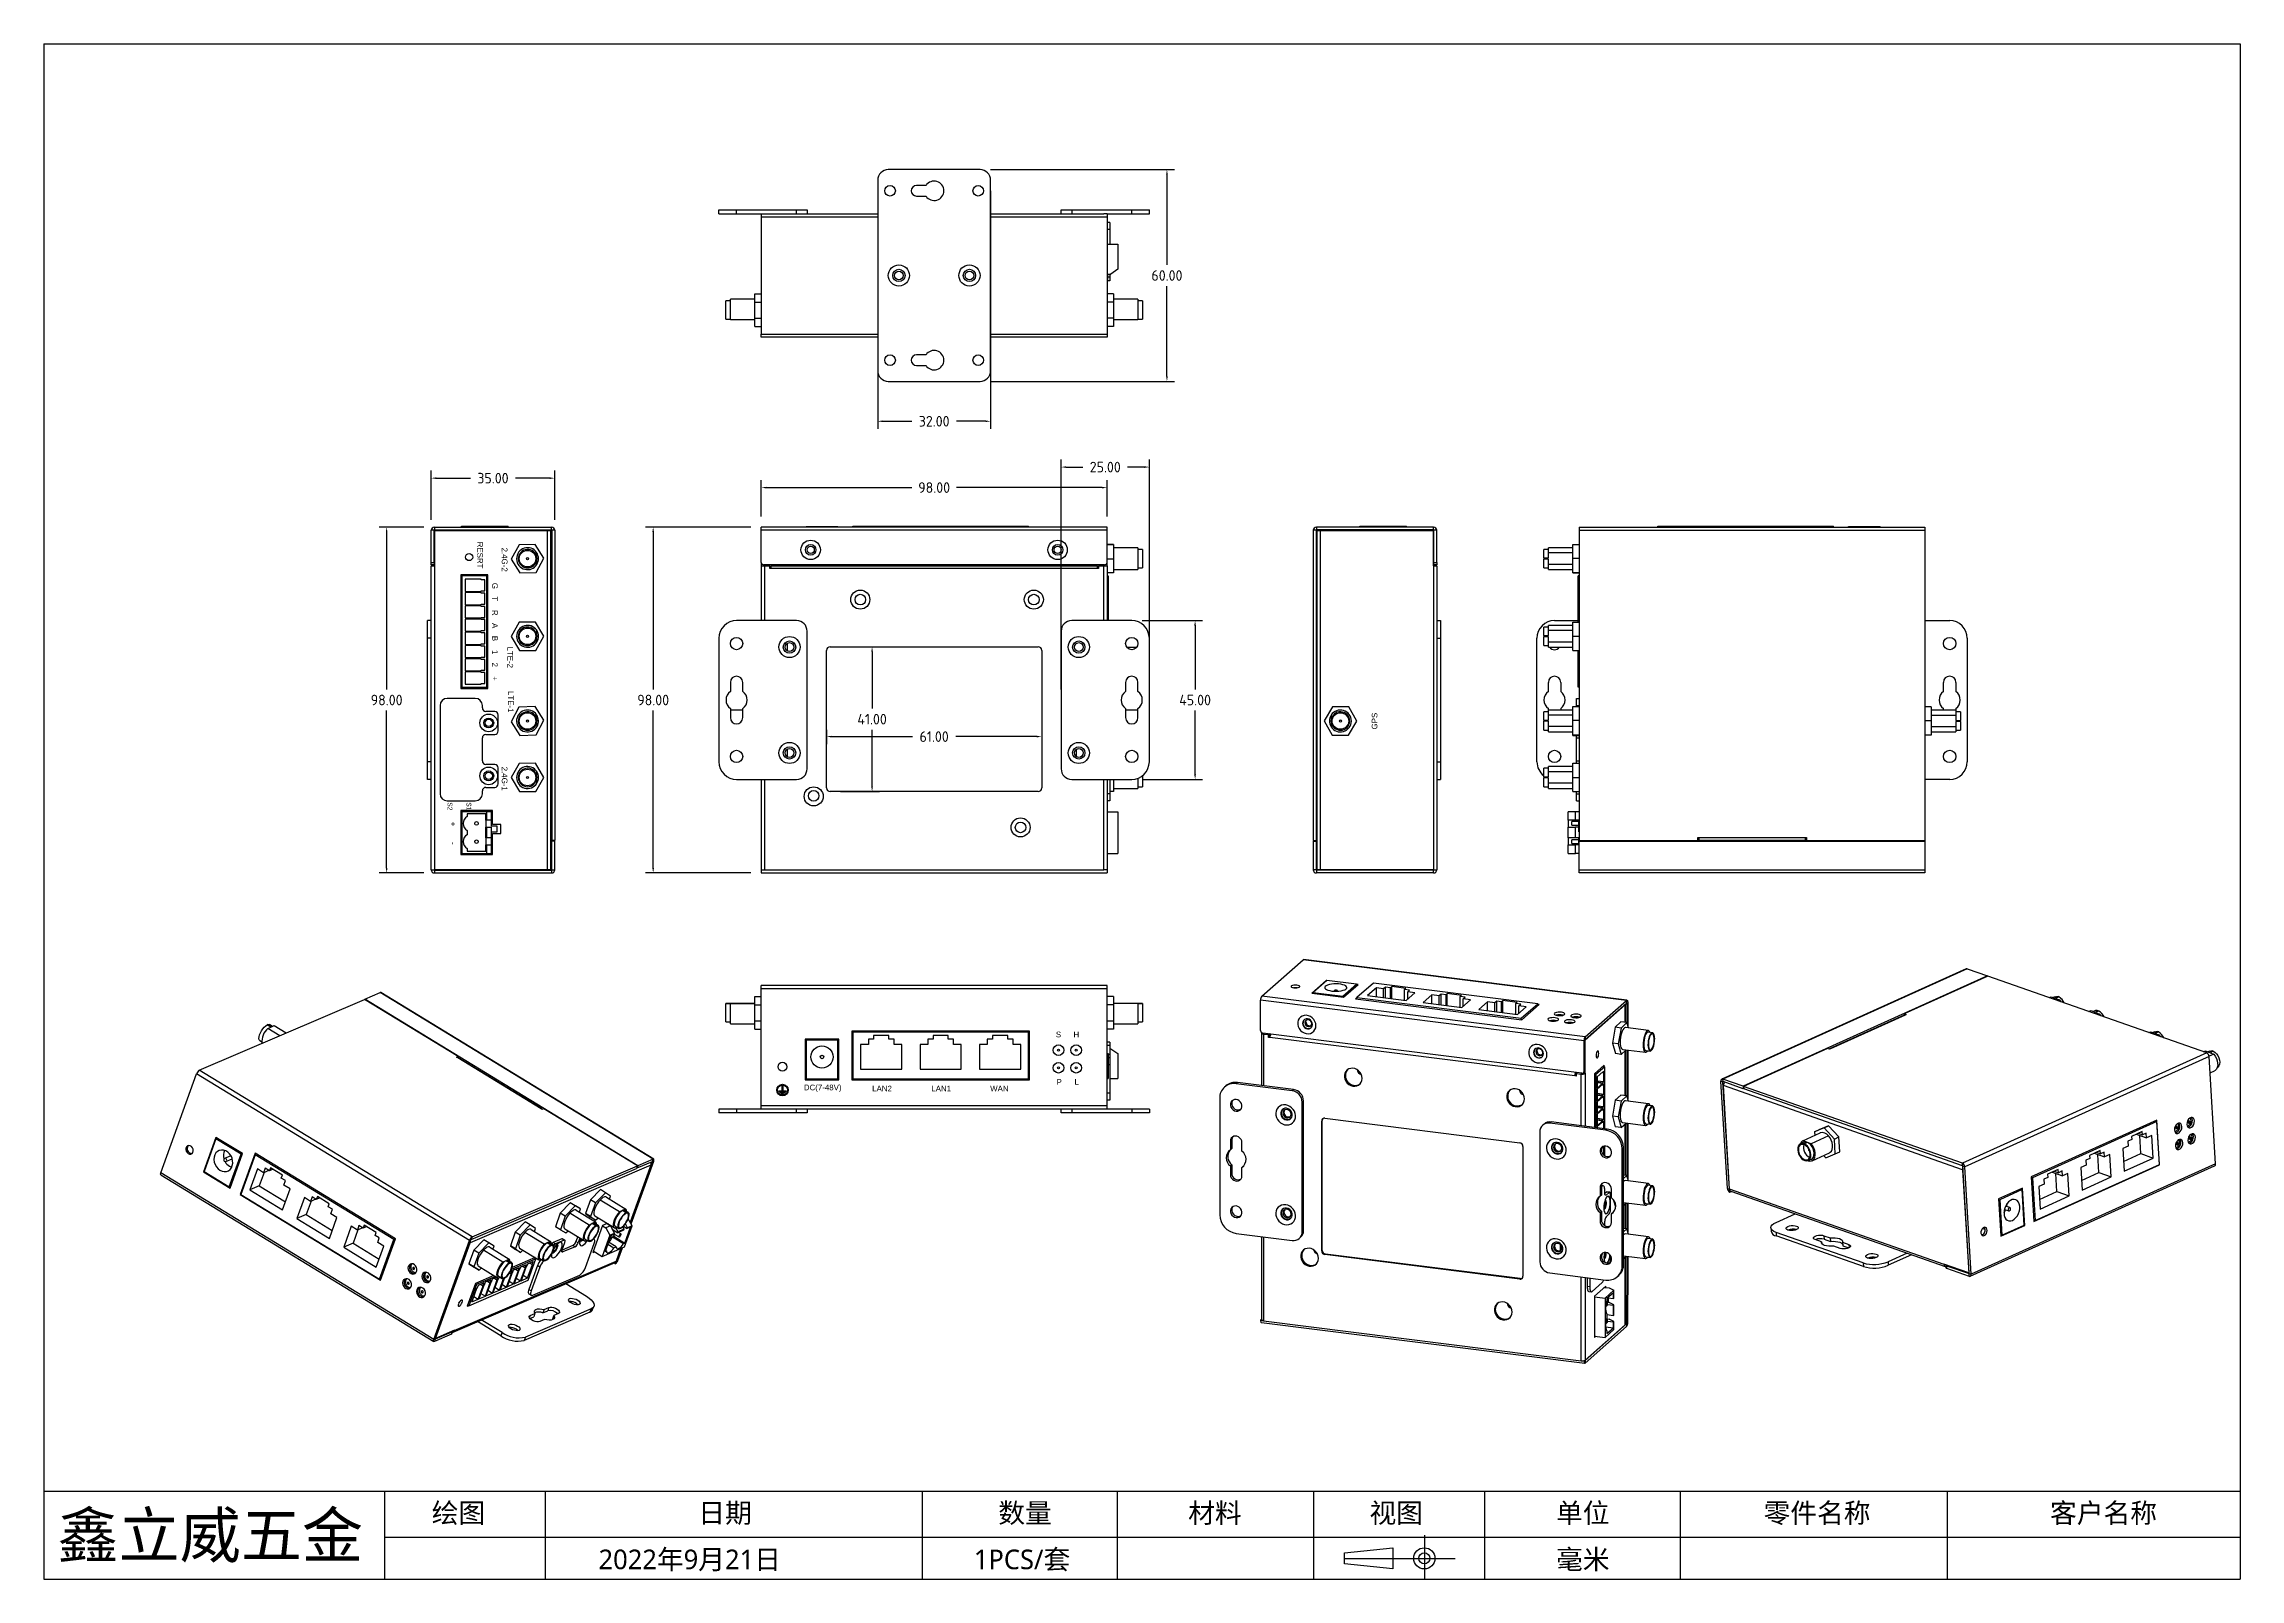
# Model space of a CAD drawing. Header units: millimetres. Extents: x 105 to 728, y 71 to 506.
import ezdxf

# ---------------------------------------------------------------- set-up
doc = ezdxf.new("R2010")
doc.units = ezdxf.units.MM
doc.header["$LTSCALE"] = 2
doc.header["$PDSIZE"] = -1
for name, color, linetype in [('1轮廓实线层', 7, 'Continuous'), ('2细线层', 4, 'Continuous'), ('6文字层', 3, 'Continuous')]:
    doc.layers.add(name, color=color, linetype=linetype)
doc.layers.add('PUB_DIM尺寸', color=3, linetype='Continuous', lineweight=20)
doc.styles.add('OdaTtfStyle', font='tssdeng.shx', dxfattribs={"bigfont": 'hztxt.shx'})
doc.styles.add('SLDTEXTSTYLE0', font='')
doc.styles.get("Standard").update_dxf_attribs({"font": ''})
doc.styles.get('SLDTEXTSTYLE0').set_extended_font_data('Microsoft YaHei')
doc.styles.get('Standard').set_extended_font_data('Microsoft YaHei')
doc.dimstyles.new('standard0_0_0', dxfattribs={"dimtxt": 0.18, "dimasz": 1.4, "dimexe": 0.18, "dimexo": 0.0625, "dimgap": 0.857143, "dimtad": 0, "dimtoh": 1, "dimdec": 4, "dimzin": 0, "dimdsep": 46, "dimtxsty": 'OdaTtfStyle', "dimsah": 1, "dimcen": 0.09, "dimadec": 0, "dimazin": 0, "dimtfac": 1, "dimtdec": 4, "dimtofl": 0, "dimtmove": 0, "dimatfit": 3, "dimfxl": 1, "dimtolj": 1, "dimtzin": 0, "dimarcsym": 0})

# ---------------------------------------------------------------- blocks, each defined once
blk = doc.blocks.new('*D11')
at = {"layer": 'Defpoints', "color": 0}
for p in [(249.94, 383.21), (214.94, 368.44), (249.94, 368.44)]:
    blk.add_point(p, dxfattribs=at)
at = {"layer": 'PUB_DIM尺寸', "color": 3, "linetype": 'Continuous', "lineweight": -2, "ltscale": 18.5332}
for p, q in [((214.94, 371.44), (214.94, 385.35)), ((216.34, 383.21), (226.09, 383.21)), ((248.54, 383.21), (238.78, 383.21)), ((249.94, 371.44), (249.94, 385.35))]:
    blk.add_line(p, q, dxfattribs=at)
at = {"layer": 'PUB_DIM尺寸', "color": 3}
for points in [[(216.34, 383.44), (216.34, 382.97), (214.94, 383.21)], [(248.54, 382.97), (248.54, 383.44), (249.94, 383.21)]]:
    blk.add_solid(points, dxfattribs=at)
at = {"layer": 'PUB_DIM尺寸', "color": 3, "ltscale": 18.5332, "insert": (232.44, 383.21), "char_height": 3, "attachment_point": 5, "style": 'OdaTtfStyle'}
blk.add_mtext('\\A1;35.00', dxfattribs=at)
blk = doc.blocks.new('*D12')
at = {"layer": 'Defpoints', "color": 0}
for p in [(202.3, 369.34), (215.84, 369.34), (215.84, 271.34)]:
    blk.add_point(p, dxfattribs=at)
at = {"layer": 'PUB_DIM尺寸', "color": 3, "linetype": 'Continuous', "lineweight": -2, "ltscale": 18.5332}
for p, q in [((212.84, 369.34), (200.16, 369.34)), ((202.3, 367.94), (202.3, 323.34)), ((202.3, 272.74), (202.3, 317.34)), ((212.84, 271.34), (200.16, 271.34))]:
    blk.add_line(p, q, dxfattribs=at)
at = {"layer": 'PUB_DIM尺寸', "color": 3}
for points in [[(202.54, 367.94), (202.07, 367.94), (202.3, 369.34)], [(202.07, 272.74), (202.54, 272.74), (202.3, 271.34)]]:
    blk.add_solid(points, dxfattribs=at)
at = {"layer": 'PUB_DIM尺寸', "color": 3, "ltscale": 18.5332, "insert": (202.3, 320.34), "char_height": 3, "attachment_point": 5, "style": 'OdaTtfStyle'}
blk.add_mtext('\\A1;98.00', dxfattribs=at)
blk = doc.blocks.new('*D13')
at = {"layer": 'Defpoints', "color": 0}
for p in [(406.49, 380.53), (308.49, 369.34), (406.49, 369.34)]:
    blk.add_point(p, dxfattribs=at)
at = {"layer": 'PUB_DIM尺寸', "color": 3, "linetype": 'Continuous', "lineweight": -2, "ltscale": 18.5332}
for p, q in [((308.49, 372.34), (308.49, 382.67)), ((309.89, 380.53), (351.15, 380.53)), ((405.09, 380.53), (363.84, 380.53)), ((406.49, 372.34), (406.49, 382.67))]:
    blk.add_line(p, q, dxfattribs=at)
at = {"layer": 'PUB_DIM尺寸', "color": 3}
for points in [[(309.89, 380.76), (309.89, 380.3), (308.49, 380.53)], [(405.09, 380.3), (405.09, 380.76), (406.49, 380.53)]]:
    blk.add_solid(points, dxfattribs=at)
at = {"layer": 'PUB_DIM尺寸', "color": 3, "ltscale": 18.5332, "insert": (357.49, 380.53), "char_height": 3, "attachment_point": 5, "style": 'OdaTtfStyle'}
blk.add_mtext('\\A1;98.00', dxfattribs=at)
blk = doc.blocks.new('*D14')
at = {"layer": 'Defpoints', "color": 0}
for p in [(277.85, 369.34), (308.49, 369.34), (308.49, 271.34)]:
    blk.add_point(p, dxfattribs=at)
at = {"layer": 'PUB_DIM尺寸', "color": 3, "linetype": 'Continuous', "lineweight": -2, "ltscale": 18.5332}
for p, q in [((305.49, 369.34), (275.7, 369.34)), ((277.85, 367.94), (277.85, 323.34)), ((277.85, 272.74), (277.85, 317.34)), ((305.49, 271.34), (275.7, 271.34))]:
    blk.add_line(p, q, dxfattribs=at)
at = {"layer": 'PUB_DIM尺寸', "color": 3}
for points in [[(278.08, 367.94), (277.61, 367.94), (277.85, 369.34)], [(277.61, 272.74), (278.08, 272.74), (277.85, 271.34)]]:
    blk.add_solid(points, dxfattribs=at)
at = {"layer": 'PUB_DIM尺寸', "color": 3, "ltscale": 18.5332, "insert": (277.85, 320.34), "char_height": 3, "attachment_point": 5, "style": 'OdaTtfStyle'}
blk.add_mtext('\\A1;98.00', dxfattribs=at)
blk = doc.blocks.new('*D15')
at = {"layer": 'Defpoints', "color": 0}
for p in [(327.99, 335.41), (339.9, 335.41), (327.99, 294.41)]:
    blk.add_point(p, dxfattribs=at)
at = {"layer": 'PUB_DIM尺寸', "color": 3, "linetype": 'Continuous', "lineweight": -2, "ltscale": 18.5332}
for p, q in [((330.99, 335.41), (342.04, 335.41)), ((339.9, 334.01), (339.9, 317.91)), ((339.9, 295.81), (339.9, 311.91)), ((330.99, 294.41), (342.04, 294.41))]:
    blk.add_line(p, q, dxfattribs=at)
at = {"layer": 'PUB_DIM尺寸', "color": 3}
for points in [[(340.13, 334.01), (339.66, 334.01), (339.9, 335.41)], [(339.66, 295.81), (340.13, 295.81), (339.9, 294.41)]]:
    blk.add_solid(points, dxfattribs=at)
at = {"layer": 'PUB_DIM尺寸', "color": 3, "ltscale": 18.5332, "insert": (339.9, 314.91), "char_height": 3, "attachment_point": 5, "style": 'OdaTtfStyle'}
blk.add_mtext('\\A1;41.00', dxfattribs=at)
blk = doc.blocks.new('*D16')
at = {"layer": 'Defpoints', "color": 0}
for p in [(326.99, 314.91), (387.99, 314.91), (387.99, 309.97)]:
    blk.add_point(p, dxfattribs=at)
at = {"layer": 'PUB_DIM尺寸', "color": 3, "linetype": 'Continuous', "lineweight": -2, "ltscale": 18.5332}
for p, q in [((326.99, 311.91), (326.99, 307.83)), ((387.99, 311.91), (387.99, 307.83)), ((328.39, 309.97), (351.38, 309.97)), ((386.59, 309.97), (363.61, 309.97))]:
    blk.add_line(p, q, dxfattribs=at)
at = {"layer": 'PUB_DIM尺寸', "color": 3}
for points in [[(328.39, 310.21), (328.39, 309.74), (326.99, 309.97)], [(386.59, 309.74), (386.59, 310.21), (387.99, 309.97)]]:
    blk.add_solid(points, dxfattribs=at)
at = {"layer": 'PUB_DIM尺寸', "color": 3, "ltscale": 18.5332, "insert": (357.49, 309.97), "char_height": 3, "attachment_point": 5, "style": 'OdaTtfStyle'}
blk.add_mtext('\\A1;61.00', dxfattribs=at)
blk = doc.blocks.new('*D17')
at = {"layer": 'Defpoints', "color": 0}
for p in [(413.49, 342.84), (431.46, 342.84), (413.49, 297.84)]:
    blk.add_point(p, dxfattribs=at)
at = {"layer": 'PUB_DIM尺寸', "color": 3, "linetype": 'Continuous', "lineweight": -2, "ltscale": 18.5332}
for p, q in [((416.49, 342.84), (433.6, 342.84)), ((431.46, 341.44), (431.46, 323.34)), ((431.46, 299.24), (431.46, 317.34)), ((416.49, 297.84), (433.6, 297.84))]:
    blk.add_line(p, q, dxfattribs=at)
at = {"layer": 'PUB_DIM尺寸', "color": 3}
for points in [[(431.69, 341.44), (431.22, 341.44), (431.46, 342.84)], [(431.22, 299.24), (431.69, 299.24), (431.46, 297.84)]]:
    blk.add_solid(points, dxfattribs=at)
at = {"layer": 'PUB_DIM尺寸', "color": 3, "ltscale": 18.5332, "insert": (431.46, 320.34), "char_height": 3, "attachment_point": 5, "style": 'OdaTtfStyle'}
blk.add_mtext('\\A1;45.00', dxfattribs=at)
blk = doc.blocks.new('*D18')
at = {"layer": 'Defpoints', "color": 0}
for p in [(418.49, 386.35), (393.49, 320.34), (418.49, 320.34)]:
    blk.add_point(p, dxfattribs=at)
at = {"layer": 'PUB_DIM尺寸', "color": 3, "linetype": 'Continuous', "lineweight": -2, "ltscale": 18.5332}
for p, q in [((393.49, 323.34), (393.49, 388.49)), ((394.89, 386.35), (399.65, 386.35)), ((417.09, 386.35), (412.34, 386.35)), ((418.49, 323.34), (418.49, 388.49))]:
    blk.add_line(p, q, dxfattribs=at)
at = {"layer": 'PUB_DIM尺寸', "color": 3}
for points in [[(394.89, 386.58), (394.89, 386.11), (393.49, 386.35)], [(417.09, 386.11), (417.09, 386.58), (418.49, 386.35)]]:
    blk.add_solid(points, dxfattribs=at)
at = {"layer": 'PUB_DIM尺寸', "color": 3, "ltscale": 18.5332, "insert": (405.99, 386.35), "char_height": 3, "attachment_point": 5, "style": 'OdaTtfStyle'}
blk.add_mtext('\\A1;25.00', dxfattribs=at)
blk = doc.blocks.new('*D19')
at = {"layer": 'Defpoints', "color": 0}
for p in [(341.49, 467.64), (373.49, 467.64), (373.49, 399.33)]:
    blk.add_point(p, dxfattribs=at)
at = {"layer": 'PUB_DIM尺寸', "color": 3, "linetype": 'Continuous', "lineweight": -2, "ltscale": 18.5332}
for p, q in [((341.49, 464.64), (341.49, 397.19)), ((373.49, 464.64), (373.49, 397.19)), ((342.89, 399.33), (351.15, 399.33)), ((372.09, 399.33), (363.84, 399.33))]:
    blk.add_line(p, q, dxfattribs=at)
at = {"layer": 'PUB_DIM尺寸', "color": 3}
for points in [[(342.89, 399.56), (342.89, 399.1), (341.49, 399.33)], [(372.09, 399.1), (372.09, 399.56), (373.49, 399.33)]]:
    blk.add_solid(points, dxfattribs=at)
at = {"layer": 'PUB_DIM尺寸', "color": 3, "ltscale": 18.5332, "insert": (357.49, 399.33), "char_height": 3, "attachment_point": 5, "style": 'OdaTtfStyle'}
blk.add_mtext('\\A1;32.00', dxfattribs=at)
blk = doc.blocks.new('*D20')
at = {"layer": 'Defpoints', "color": 0}
for p in [(370.49, 470.64), (423.48, 470.64), (370.49, 410.64)]:
    blk.add_point(p, dxfattribs=at)
at = {"layer": 'PUB_DIM尺寸', "color": 3, "linetype": 'Continuous', "lineweight": -2, "ltscale": 18.5332}
for p, q in [((373.49, 470.64), (425.62, 470.64)), ((423.48, 469.24), (423.48, 443.64)), ((423.48, 412.04), (423.48, 437.64)), ((373.49, 410.64), (425.62, 410.64))]:
    blk.add_line(p, q, dxfattribs=at)
at = {"layer": 'PUB_DIM尺寸', "color": 3}
for points in [[(423.71, 469.24), (423.24, 469.24), (423.48, 470.64)], [(423.24, 412.04), (423.71, 412.04), (423.48, 410.64)]]:
    blk.add_solid(points, dxfattribs=at)
at = {"layer": 'PUB_DIM尺寸', "color": 3, "ltscale": 18.5332, "insert": (423.48, 440.64), "char_height": 3, "attachment_point": 5, "style": 'OdaTtfStyle'}
blk.add_mtext('\\A1;60.00', dxfattribs=at)

msp = doc.modelspace()

# ---------------------------------------------------------------- hatches: boundary and pattern name
h = msp.add_hatch(color=0)
h.dxf.hatch_style = 1
h.paths.add_polyline_path([(316.122, 209.813, 1), (312.863, 209.813, 1)])
h.paths.add_polyline_path([(313.063, 209.813, -1), (315.922, 209.813, -1)], flags=16)
h.paths.add_polyline_path([(315.521, 209.449), (313.463, 209.449), (313.463, 209.62), (314.407, 209.62), (314.407, 210.984), (314.578, 210.984), (314.578, 209.62), (315.521, 209.62)], flags=0)
h.paths.add_polyline_path([(315.178, 209.02), (313.806, 209.02), (313.806, 209.192), (315.178, 209.192)], flags=0)
h.paths.add_polyline_path([(314.835, 208.784), (314.835, 208.613), (314.149, 208.613), (314.149, 208.784)], flags=0)

# ---------------------------------------------------------------- linework, layer by layer
at = {"color": 0}
for p, q in [((313.806, 209.192), (315.178, 209.192)), ((313.806, 209.02), (313.806, 209.192)), ((315.178, 209.02), (313.806, 209.02)), ((314.149, 208.784), (314.835, 208.784)), ((314.149, 208.613), (314.149, 208.784)), ((314.835, 208.613), (314.149, 208.613)), ((314.835, 208.784), (314.835, 208.613)), ((315.178, 209.192), (315.178, 209.02))]:
    msp.add_line(p, q, dxfattribs=at)
msp.add_lwpolyline([(314.578, 209.62), (315.521, 209.62), (315.521, 209.449), (313.463, 209.449), (313.463, 209.62), (314.407, 209.62), (314.407, 210.984), (314.578, 210.984)], close=True, dxfattribs=at)
for radius in [1.629, 1.429]:
    msp.add_circle((314.492, 209.813), radius, dxfattribs=at)
at = {"layer": '1轮廓实线层'}
for p, q in [((341.492, 467.638), (341.492, 413.638)), ((370.492, 470.638), (344.492, 470.638)), ((373.492, 413.638), (373.492, 467.638)), ((355.187, 466.138), (352.492, 466.138)), ((352.492, 463.138), (355.187, 463.138)), ((296.492, 458.138), (296.492, 459.238)), ((296.492, 459.238), (301.492, 459.238)), ((296.492, 458.138), (301.492, 458.138)), ((301.492, 458.138), (301.492, 459.238)), ((301.492, 459.238), (318.492, 459.238)), ((301.492, 458.138), (308.492, 458.138)), ((308.492, 458.138), (309.392, 458.138)), ((308.492, 458.138), (308.492, 457.238)), ((308.492, 457.238), (341.492, 457.238)), ((308.492, 457.238), (308.492, 424.038)), ((309.392, 458.138), (341.492, 458.138)), ((318.492, 458.138), (318.492, 459.238)), ((318.492, 459.238), (321.492, 459.238)), ((321.492, 459.238), (321.492, 458.138)), ((373.492, 458.138), (405.592, 458.138)), ((373.492, 457.238), (406.492, 457.238)), ((393.492, 458.138), (393.492, 459.238)), ((393.492, 459.238), (396.492, 459.238)), ((396.492, 459.238), (396.492, 458.138)), ((396.492, 459.238), (413.492, 459.238)), ((406.492, 458.138), (405.592, 458.138)), ((406.492, 458.138), (406.492, 457.238)), ((406.492, 458.138), (413.492, 458.138)), ((406.492, 457.238), (406.492, 424.038)), ((407.292, 455.638), (406.492, 455.638)), ((407.292, 455.638), (407.292, 453.638)), ((413.492, 458.138), (413.492, 459.238)), ((413.492, 459.238), (418.492, 459.238)), ((413.492, 458.138), (418.492, 458.138)), ((418.492, 458.138), (418.492, 459.238)), ((407.292, 453.638), (406.492, 453.638)), ((406.492, 449.488), (409.592, 449.488)), ((407.292, 453.638), (407.292, 449.488)), ((409.592, 449.488), (409.592, 442.388)), ((409.592, 442.388), (407.592, 441.038)), ((406.492, 441.038), (407.592, 441.038)), ((406.492, 439.488), (406.592, 439.488)), ((407.292, 439.138), (406.492, 439.138)), ((406.592, 441.038), (406.592, 439.488)), ((407.292, 440.138), (406.592, 440.138)), ((407.292, 441.038), (407.292, 440.138)), ((407.292, 440.138), (407.292, 439.138)), ((299.742, 433.463), (298.442, 433.463)), ((298.442, 428.216), (298.442, 433.463)), ((306.692, 433.948), (299.742, 433.948)), ((299.742, 428.205), (299.742, 433.948)), ((306.692, 435.456), (308.492, 435.456)), ((306.692, 433.115), (306.692, 435.456)), ((306.692, 433.115), (308.492, 433.115)), ((306.692, 428.497), (306.692, 433.115)), ((408.292, 435.456), (406.492, 435.456)), ((408.292, 433.118), (406.492, 433.118)), ((408.292, 435.456), (408.292, 433.118)), ((415.242, 433.948), (408.292, 433.948)), ((408.292, 433.118), (408.292, 428.499)), ((415.242, 433.948), (415.242, 428.206)), ((416.542, 433.463), (415.242, 433.463)), ((416.542, 433.463), (416.542, 428.217)), ((298.442, 428.216), (299.742, 428.216)), ((299.742, 428.205), (306.692, 428.205)), ((306.692, 428.497), (308.492, 428.497)), ((306.692, 426.219), (306.692, 428.497)), ((306.692, 426.219), (308.492, 426.219)), ((308.492, 424.038), (341.492, 424.038)), ((308.492, 423.138), (308.492, 424.038)), ((373.492, 424.038), (406.492, 424.038)), ((408.292, 428.499), (406.492, 428.499)), ((408.292, 426.219), (406.492, 426.219)), ((406.492, 424.038), (406.492, 423.138)), ((408.292, 428.499), (408.292, 426.219)), ((408.292, 428.206), (415.242, 428.206)), ((408.292, 428.15), (415.242, 428.15)), ((415.242, 428.217), (416.542, 428.217)), ((415.242, 428.213), (416.542, 428.213)), ((415.242, 428.201), (415.242, 428.15)), ((416.542, 428.216), (416.542, 428.213)), ((341.492, 423.138), (308.492, 423.138)), ((355.187, 418.138), (352.492, 418.138)), ((406.492, 423.138), (373.492, 423.138)), ((352.492, 415.138), (355.187, 415.138)), ((344.492, 410.638), (370.492, 410.638)), ((215.738, 368.443), (214.938, 368.443)), ((214.938, 359.343), (214.938, 368.443)), ((215.738, 359.343), (215.738, 368.443)), ((215.838, 369.343), (215.838, 368.543)), ((215.838, 369.343), (249.038, 369.343)), ((215.838, 368.543), (249.038, 368.543)), ((215.938, 358.393), (215.938, 368.393)), ((215.938, 368.393), (247.938, 368.393)), ((223.488, 369.343), (223.488, 369.643)), ((223.488, 369.643), (236.738, 369.643)), ((223.488, 368.393), (223.488, 368.543)), ((236.738, 369.343), (236.738, 369.643)), ((236.738, 368.393), (236.738, 368.543)), ((247.938, 272.243), (247.938, 368.393)), ((247.938, 368.393), (248.838, 368.393)), ((248.838, 272.243), (248.838, 368.393)), ((249.038, 368.543), (249.038, 369.343)), ((249.138, 368.443), (249.138, 280.543)), ((249.938, 368.443), (249.138, 368.443)), ((249.938, 368.443), (249.938, 280.543)), ((406.492, 369.343), (308.492, 369.343)), ((308.492, 368.443), (308.492, 369.343)), ((406.492, 368.443), (308.492, 368.443)), ((308.492, 359.343), (308.492, 368.443)), ((321.192, 369.343), (321.192, 369.523)), ((321.192, 369.523), (330.192, 369.523)), ((330.192, 369.343), (330.192, 369.523)), ((334.442, 369.343), (334.442, 369.643)), ((334.442, 369.643), (384.242, 369.643)), ((384.242, 369.343), (384.242, 369.643)), ((406.492, 368.443), (406.492, 369.343)), ((406.492, 359.343), (406.492, 368.443)), ((464.95, 368.443), (464.95, 280.543)), ((465.75, 368.443), (464.95, 368.443)), ((465.75, 368.443), (465.75, 280.543)), ((465.85, 369.343), (465.85, 368.543)), ((499.05, 369.343), (465.85, 369.343)), ((499.05, 368.543), (465.85, 368.543)), ((466.05, 272.243), (466.05, 368.393)), ((466.05, 368.393), (466.95, 368.393)), ((466.95, 368.393), (466.95, 272.243)), ((466.95, 368.393), (498.95, 368.393)), ((478.15, 369.343), (478.15, 369.643)), ((478.15, 369.643), (491.4, 369.643)), ((478.15, 368.393), (478.15, 368.543)), ((480.4, 369.343), (480.4, 369.523)), ((480.4, 369.523), (491.35, 369.523)), ((480.4, 368.393), (480.4, 368.543)), ((491.35, 369.343), (491.35, 369.523)), ((491.35, 368.393), (491.35, 368.543)), ((491.4, 369.343), (491.4, 369.643)), ((491.4, 368.393), (491.4, 368.543)), ((498.95, 368.393), (498.95, 358.393)), ((499.05, 368.543), (499.05, 369.343)), ((499.95, 368.443), (499.15, 368.443)), ((499.15, 359.343), (499.15, 368.443)), ((499.95, 359.343), (499.95, 368.443)), ((540.343, 369.343), (540.343, 368.443)), ((540.343, 369.343), (638.343, 369.343)), ((540.343, 368.443), (540.343, 280.543)), ((540.343, 368.443), (638.343, 368.443)), ((562.593, 369.343), (562.593, 369.643)), ((562.593, 369.643), (612.393, 369.643)), ((612.393, 369.343), (612.393, 369.643)), ((616.643, 369.523), (625.643, 369.523)), ((616.643, 369.343), (616.643, 369.523)), ((625.643, 369.343), (625.643, 369.523)), ((638.343, 369.343), (638.343, 368.443)), ((638.343, 368.443), (638.343, 280.543)), ((239.825, 364.332), (237.62, 360.273)), ((244.443, 364.452), (239.825, 364.332)), ((246.855, 360.513), (244.443, 364.452)), ((244.853, 360.623), (244.813, 362.136)), ((244.838, 361.199), (244.838, 362.043)), ((408.292, 364.452), (406.492, 364.452)), ((408.292, 364.332), (406.492, 364.332)), ((408.292, 364.452), (408.292, 364.332)), ((408.292, 364.332), (408.292, 360.273)), ((415.242, 363.503), (408.292, 363.503)), ((415.242, 363.503), (415.242, 357.283)), ((416.542, 363.018), (415.242, 363.018)), ((416.542, 363.018), (416.542, 357.768)), ((531.593, 363.018), (530.293, 363.018)), ((530.293, 360.623), (530.293, 363.018)), ((538.543, 363.503), (531.593, 363.503)), ((531.593, 362.136), (531.593, 363.503)), ((531.593, 362.136), (538.543, 362.136)), ((531.593, 360.623), (531.593, 362.136)), ((538.543, 364.452), (540.343, 364.452)), ((538.543, 360.513), (538.543, 364.452)), ((214.938, 358.643), (214.938, 359.343)), ((214.938, 359.343), (215.738, 359.343)), ((215.738, 358.643), (214.938, 358.643)), ((214.938, 342.843), (214.938, 358.393)), ((214.938, 358.393), (215.838, 358.393)), ((215.738, 359.343), (215.738, 358.643)), ((215.838, 358.393), (215.838, 272.243)), ((215.938, 358.393), (215.838, 358.393)), ((230.988, 355.843), (223.288, 355.843)), ((223.288, 355.843), (223.288, 323.643)), ((223.538, 323.643), (223.538, 355.843)), ((230.688, 355.543), (223.588, 355.543)), ((223.588, 355.543), (223.588, 323.943)), ((230.688, 323.943), (230.688, 355.543)), ((230.988, 323.643), (230.988, 355.843)), ((237.62, 360.273), (240.033, 356.335)), ((240.033, 356.335), (244.65, 356.454)), ((244.65, 356.454), (246.855, 360.513)), ((244.853, 360.623), (244.861, 360.299)), ((244.9, 358.786), (244.861, 360.299)), ((308.492, 359.343), (308.492, 358.393)), ((308.492, 358.393), (308.492, 342.843)), ((308.492, 358.393), (309.392, 358.393)), ((405.792, 358.643), (309.192, 358.643)), ((309.292, 358.643), (309.292, 358.393)), ((309.392, 358.393), (309.392, 358.643)), ((309.392, 358.393), (310.892, 358.393)), ((309.392, 358.393), (309.392, 342.843)), ((310.892, 357.583), (310.892, 358.393)), ((311.292, 357.583), (310.892, 357.583)), ((311.292, 358.643), (311.292, 358.403)), ((403.692, 358.403), (311.292, 358.403)), ((311.292, 358.403), (311.292, 358.393)), ((311.292, 358.393), (403.692, 358.393)), ((311.292, 357.583), (311.292, 358.393)), ((403.692, 357.583), (311.292, 357.583)), ((403.692, 358.403), (403.692, 358.643)), ((403.692, 358.393), (403.692, 358.403)), ((403.692, 358.393), (403.692, 357.583)), ((404.092, 357.583), (403.692, 357.583)), ((404.092, 358.393), (405.592, 358.393)), ((404.092, 358.393), (404.092, 357.583)), ((404.692, 358.393), (404.692, 358.643)), ((405.542, 358.643), (405.542, 358.393)), ((405.592, 358.393), (406.492, 358.393)), ((405.592, 342.843), (405.592, 358.393)), ((405.692, 358.643), (405.692, 358.393)), ((408.292, 360.273), (406.492, 360.273)), ((406.492, 358.393), (406.492, 359.343)), ((406.492, 358.393), (406.492, 342.843)), ((408.292, 356.335), (406.492, 356.335)), ((406.492, 355.543), (406.792, 355.543)), ((406.792, 355.543), (406.792, 342.843)), ((408.292, 360.273), (408.292, 356.335)), ((408.292, 357.283), (415.242, 357.283)), ((415.242, 357.768), (416.542, 357.768)), ((498.95, 358.393), (499.05, 358.393)), ((499.05, 358.393), (499.05, 272.243)), ((499.05, 358.393), (499.95, 358.393)), ((499.15, 359.343), (499.95, 359.343)), ((499.15, 358.643), (499.15, 359.343)), ((499.95, 358.643), (499.15, 358.643)), ((499.95, 359.343), (499.95, 358.643)), ((499.95, 358.393), (499.95, 342.843)), ((530.293, 360.623), (531.593, 360.623)), ((530.293, 360.623), (530.293, 360.299)), ((530.293, 357.768), (530.293, 360.299)), ((531.593, 360.299), (530.293, 360.299)), ((530.293, 357.768), (531.593, 357.768)), ((531.593, 358.786), (531.593, 360.299)), ((538.543, 358.786), (531.593, 358.786)), ((531.593, 357.283), (531.593, 358.786)), ((531.593, 357.283), (538.543, 357.283)), ((538.543, 356.454), (538.543, 360.513)), ((538.543, 360.513), (540.343, 360.513)), ((538.543, 356.454), (540.343, 356.454)), ((538.543, 356.335), (538.543, 356.454)), ((538.543, 356.335), (540.343, 356.335)), ((540.043, 342.417), (540.043, 355.543)), ((540.343, 355.543), (540.043, 355.543)), ((229.088, 354.543), (224.588, 354.543)), ((224.588, 354.543), (224.588, 351.093)), ((224.588, 351.093), (229.088, 351.093)), ((229.088, 350.793), (224.588, 350.793)), ((224.588, 350.793), (224.588, 347.343)), ((229.088, 354.368), (229.088, 354.543)), ((230.088, 354.368), (229.088, 354.368)), ((229.088, 351.093), (229.088, 351.268)), ((229.088, 351.268), (230.088, 351.268)), ((229.088, 350.618), (229.088, 350.793)), ((230.088, 350.618), (229.088, 350.618)), ((230.088, 351.268), (230.088, 354.368)), ((230.088, 347.518), (230.088, 350.618)), ((214.938, 342.843), (213.838, 342.843)), ((213.838, 337.843), (213.838, 342.843)), ((214.938, 337.843), (214.938, 342.843)), ((224.588, 347.343), (229.088, 347.343)), ((229.088, 347.043), (224.588, 347.043)), ((224.588, 347.043), (224.588, 343.593)), ((224.588, 343.593), (229.088, 343.593)), ((229.088, 343.293), (224.588, 343.293)), ((224.588, 343.293), (224.588, 339.843)), ((229.088, 347.343), (229.088, 347.518)), ((229.088, 347.518), (230.088, 347.518)), ((229.088, 346.868), (229.088, 347.043)), ((230.088, 346.868), (229.088, 346.868)), ((229.088, 343.593), (229.088, 343.768)), ((229.088, 343.768), (230.088, 343.768)), ((229.088, 343.118), (229.088, 343.293)), ((230.088, 343.118), (229.088, 343.118)), ((230.088, 343.768), (230.088, 346.868)), ((230.088, 340.018), (230.088, 343.118)), ((244.506, 342.417), (239.887, 342.369)), ((246.856, 338.44), (244.506, 342.417)), ((318.492, 342.843), (301.492, 342.843)), ((413.492, 342.843), (396.492, 342.843)), ((499.95, 342.843), (499.95, 337.843)), ((499.95, 342.843), (501.05, 342.843)), ((501.05, 342.843), (501.05, 337.843)), ((533.343, 342.843), (540.043, 342.843)), ((538.543, 342.417), (540.343, 342.417)), ((538.543, 338.44), (538.543, 342.417)), ((638.343, 342.843), (645.343, 342.843)), ((214.938, 337.843), (213.838, 337.843)), ((213.838, 302.843), (213.838, 337.843)), ((214.938, 302.843), (214.938, 337.843)), ((223.588, 339.743), (223.538, 339.743)), ((224.588, 339.843), (229.088, 339.843)), ((229.088, 339.543), (224.588, 339.543)), ((224.588, 339.543), (224.588, 336.093)), ((229.088, 339.843), (229.088, 340.018)), ((229.088, 340.018), (230.088, 340.018)), ((229.088, 339.368), (229.088, 339.543)), ((230.088, 339.368), (229.088, 339.368)), ((229.088, 336.268), (230.088, 336.268)), ((229.088, 336.093), (229.088, 336.268)), ((230.088, 336.268), (230.088, 339.368)), ((230.988, 339.743), (230.688, 339.743)), ((239.887, 342.369), (237.619, 338.346)), ((237.619, 338.346), (239.969, 334.37)), ((244.588, 334.417), (246.856, 338.44)), ((244.856, 338.582), (244.84, 340.095)), ((244.856, 338.582), (244.859, 338.258)), ((244.875, 336.744), (244.859, 338.258)), ((296.492, 337.843), (296.492, 302.843)), ((315.842, 336.411), (315.842, 334.275)), ((321.492, 300.843), (321.492, 339.843)), ((393.492, 339.843), (393.492, 300.843)), ((418.492, 302.843), (418.492, 337.843)), ((499.95, 337.843), (501.05, 337.843)), ((499.95, 337.843), (499.95, 302.843)), ((501.05, 337.843), (501.05, 302.843)), ((528.343, 302.843), (528.343, 337.843)), ((531.593, 341.018), (530.293, 341.018)), ((530.293, 338.582), (530.293, 341.018)), ((530.293, 338.582), (531.593, 338.582)), ((530.293, 338.582), (530.293, 338.258)), ((530.293, 335.768), (530.293, 338.258)), ((531.593, 338.258), (530.293, 338.258)), ((538.543, 341.503), (531.593, 341.503)), ((531.593, 340.095), (531.593, 341.503)), ((531.593, 340.095), (538.543, 340.095)), ((531.593, 338.582), (531.593, 340.095)), ((531.593, 336.744), (531.593, 338.258)), ((538.543, 336.744), (531.593, 336.744)), ((531.593, 335.283), (531.593, 336.744)), ((538.543, 334.417), (538.543, 338.44)), ((538.543, 338.44), (540.343, 338.44)), ((650.343, 337.843), (650.343, 302.843)), ((224.588, 336.093), (229.088, 336.093)), ((224.588, 335.793), (224.588, 332.343)), ((229.088, 335.793), (224.588, 335.793)), ((224.588, 332.343), (229.088, 332.343)), ((224.588, 332.043), (224.588, 328.593)), ((229.088, 332.043), (224.588, 332.043)), ((229.088, 335.618), (229.088, 335.793)), ((230.088, 335.618), (229.088, 335.618)), ((229.088, 332.343), (229.088, 332.518)), ((229.088, 332.518), (230.088, 332.518)), ((229.088, 331.868), (229.088, 332.043)), ((230.088, 331.868), (229.088, 331.868)), ((230.088, 332.518), (230.088, 335.618)), ((230.088, 328.768), (230.088, 331.868)), ((239.969, 334.37), (244.588, 334.417)), ((326.992, 295.413), (326.992, 334.413)), ((327.992, 335.413), (386.992, 335.413)), ((387.992, 334.413), (387.992, 295.413)), ((412.1, 335.283), (414.885, 335.283)), ((530.293, 335.768), (531.593, 335.768)), ((531.593, 335.283), (538.543, 335.283)), ((538.543, 334.417), (540.343, 334.417)), ((538.543, 334.37), (538.543, 334.417)), ((538.543, 334.37), (540.343, 334.37)), ((540.043, 323.943), (540.043, 334.37)), ((223.538, 329.643), (223.588, 329.643)), ((223.588, 323.943), (230.688, 323.943)), ((224.588, 328.593), (229.088, 328.593)), ((224.588, 328.293), (224.588, 324.843)), ((229.088, 328.293), (224.588, 328.293)), ((224.588, 324.843), (229.088, 324.843)), ((229.088, 328.593), (229.088, 328.768)), ((229.088, 328.768), (230.088, 328.768)), ((229.088, 328.118), (229.088, 328.293)), ((230.088, 328.118), (229.088, 328.118)), ((229.088, 324.843), (229.088, 325.018)), ((229.088, 325.018), (230.088, 325.018)), ((230.088, 325.018), (230.088, 328.118)), ((230.688, 329.643), (230.988, 329.643)), ((299.742, 325.343), (299.742, 322.78)), ((303.242, 322.78), (303.242, 325.343)), ((411.742, 325.343), (411.742, 322.78)), ((415.242, 322.78), (415.242, 325.343)), ((531.593, 322.78), (531.593, 325.343)), ((535.093, 325.343), (535.093, 322.78)), ((540.343, 323.943), (540.043, 323.943)), ((643.593, 322.78), (643.593, 325.343)), ((647.093, 325.343), (647.093, 322.78)), ((217.438, 318.793), (217.438, 293.793)), ((227.438, 320.793), (219.438, 320.793)), ((223.288, 323.643), (230.988, 323.643)), ((229.438, 318.093), (229.438, 318.793)), ((239.764, 318.294), (237.623, 314.201)), ((244.379, 318.486), (239.764, 318.294)), ((246.852, 314.585), (244.379, 318.486)), ((299.742, 317.906), (299.742, 315.343)), ((303.242, 317.503), (299.742, 317.503)), ((303.242, 315.343), (303.242, 317.906)), ((411.742, 317.906), (411.742, 315.343)), ((415.242, 317.503), (411.742, 317.503)), ((415.242, 315.343), (415.242, 317.906)), ((470.372, 318.411), (468.031, 314.43)), ((474.991, 318.375), (470.372, 318.411)), ((477.269, 314.357), (474.991, 318.375)), ((531.593, 317.503), (531.593, 317.906)), ((538.543, 317.503), (531.593, 317.503)), ((531.593, 316.176), (531.593, 317.503)), ((535.093, 317.906), (535.093, 317.503)), ((538.543, 318.486), (540.343, 318.486)), ((538.543, 314.585), (538.543, 318.486)), ((539.543, 320.793), (540.343, 320.793)), ((539.543, 318.793), (539.543, 320.793)), ((539.543, 318.793), (540.343, 318.793)), ((539.543, 318.486), (539.543, 318.793)), ((640.143, 318.411), (638.343, 318.411)), ((640.143, 318.411), (640.143, 314.43)), ((647.093, 317.503), (640.143, 317.503)), ((643.593, 317.503), (643.593, 317.906)), ((647.093, 317.906), (647.093, 317.503)), ((647.093, 317.503), (647.093, 316.089)), ((232.938, 317.093), (230.438, 317.093)), ((233.938, 311.593), (233.938, 316.093)), ((237.623, 314.201), (240.097, 310.3)), ((244.711, 310.493), (246.852, 314.585)), ((244.849, 314.664), (244.786, 316.176)), ((244.838, 316.043), (244.788, 316.125)), ((244.838, 314.928), (244.838, 316.043)), ((244.849, 314.664), (244.862, 314.34)), ((244.925, 312.828), (244.862, 314.34)), ((468.031, 314.43), (470.309, 310.411)), ((470.029, 314.252), (470.017, 312.738)), ((470.029, 314.252), (470.031, 314.576)), ((470.043, 316.089), (470.031, 314.576)), ((474.928, 310.375), (477.269, 314.357)), ((531.593, 317.018), (530.293, 317.018)), ((530.293, 314.664), (530.293, 317.018)), ((530.293, 314.664), (531.593, 314.664)), ((530.293, 314.664), (530.293, 314.34)), ((530.293, 311.768), (530.293, 314.34)), ((531.593, 314.34), (530.293, 314.34)), ((530.293, 311.768), (531.593, 311.768)), ((531.593, 316.176), (538.543, 316.176)), ((531.593, 314.664), (531.593, 316.176)), ((531.593, 312.828), (531.593, 314.34)), ((538.543, 312.828), (531.593, 312.828)), ((531.593, 311.283), (531.593, 312.828)), ((531.593, 311.283), (538.543, 311.283)), ((538.543, 310.493), (538.543, 314.585)), ((538.543, 314.585), (540.343, 314.585)), ((640.143, 314.43), (638.343, 314.43)), ((640.143, 316.089), (647.093, 316.089)), ((640.143, 314.43), (640.143, 310.411)), ((647.093, 312.738), (640.143, 312.738)), ((640.143, 311.283), (647.093, 311.283)), ((648.393, 317.018), (647.093, 317.018)), ((647.093, 316.089), (647.093, 314.576)), ((647.093, 314.576), (648.393, 314.576)), ((648.393, 314.252), (647.093, 314.252)), ((647.093, 314.252), (647.093, 312.738)), ((647.093, 312.738), (647.093, 311.283)), ((647.093, 311.768), (648.393, 311.768)), ((648.393, 317.018), (648.393, 314.576)), ((648.393, 314.252), (648.393, 314.576)), ((648.393, 314.252), (648.393, 311.768)), ((229.438, 303.093), (229.438, 309.593)), ((230.438, 310.593), (232.938, 310.593)), ((240.097, 310.3), (244.711, 310.493)), ((315.842, 306.411), (315.842, 304.275)), ((397.742, 306.343), (397.742, 304.343)), ((470.309, 310.411), (474.928, 310.375)), ((538.543, 310.493), (540.343, 310.493)), ((538.543, 310.3), (538.543, 310.493)), ((538.543, 310.3), (540.343, 310.3)), ((539.543, 309.593), (539.543, 310.3)), ((539.543, 309.593), (540.343, 309.593)), ((539.543, 303.093), (539.543, 309.593)), ((640.143, 310.411), (638.343, 310.411)), ((640.143, 310.375), (638.343, 310.375)), ((640.143, 310.411), (640.143, 310.375)), ((214.938, 302.843), (213.838, 302.843)), ((213.838, 297.843), (213.838, 302.843)), ((214.938, 297.843), (214.938, 302.843)), ((232.938, 302.093), (230.438, 302.093)), ((233.938, 296.593), (233.938, 301.093)), ((239.899, 302.376), (237.619, 298.36)), ((244.518, 302.41), (239.899, 302.376)), ((246.856, 298.426), (244.518, 302.41)), ((244.856, 298.574), (244.845, 300.088)), ((416.542, 298.881), (416.542, 295.768)), ((499.95, 302.843), (501.05, 302.843)), ((499.95, 302.843), (499.95, 297.843)), ((501.05, 302.843), (501.05, 297.843)), ((531.593, 301.018), (530.293, 301.018)), ((530.293, 298.574), (530.293, 301.018)), ((538.543, 301.503), (531.593, 301.503)), ((531.593, 300.088), (531.593, 301.503)), ((531.593, 300.088), (538.543, 300.088)), ((531.593, 298.574), (531.593, 300.088)), ((538.543, 302.41), (540.343, 302.41)), ((538.543, 298.426), (538.543, 302.41)), ((539.543, 303.093), (540.343, 303.093)), ((539.543, 302.41), (539.543, 303.093)), ((214.938, 297.843), (213.838, 297.843)), ((214.938, 272.243), (214.938, 297.843)), ((229.438, 293.793), (229.438, 294.593)), ((230.438, 295.593), (232.938, 295.593)), ((237.619, 298.36), (239.957, 294.377)), ((239.957, 294.377), (244.576, 294.41)), ((244.576, 294.41), (246.856, 298.426)), ((244.856, 298.574), (244.859, 298.25)), ((244.87, 296.736), (244.859, 298.25)), ((301.492, 297.843), (318.492, 297.843)), ((308.492, 297.843), (308.492, 272.243)), ((309.392, 297.843), (309.392, 272.243)), ((386.992, 294.413), (327.992, 294.413)), ((396.492, 297.843), (413.492, 297.843)), ((405.592, 272.243), (405.592, 297.843)), ((406.492, 297.843), (406.492, 272.243)), ((407.292, 293.793), (406.492, 293.793)), ((407.292, 297.843), (407.292, 293.793)), ((408.292, 294.377), (407.292, 294.377)), ((407.292, 293.793), (407.292, 291.793)), ((408.292, 297.843), (408.292, 294.377)), ((408.292, 295.283), (415.242, 295.283)), ((415.242, 298.159), (415.242, 295.283)), ((415.242, 295.768), (416.542, 295.768)), ((499.95, 297.843), (499.95, 272.243)), ((499.95, 297.843), (501.05, 297.843)), ((530.293, 298.574), (531.593, 298.574)), ((530.293, 298.574), (530.293, 298.25)), ((530.293, 295.768), (530.293, 298.25)), ((531.593, 298.25), (530.293, 298.25)), ((530.293, 295.768), (531.593, 295.768)), ((531.593, 296.736), (531.593, 298.25)), ((538.543, 296.736), (531.593, 296.736)), ((531.593, 295.283), (531.593, 296.736)), ((531.593, 295.283), (538.543, 295.283)), ((538.543, 294.41), (538.543, 298.426)), ((538.543, 298.426), (540.343, 298.426)), ((538.543, 294.41), (540.343, 294.41)), ((538.543, 294.377), (538.543, 294.41)), ((538.543, 294.377), (540.343, 294.377)), ((539.543, 293.793), (539.543, 294.377)), ((539.543, 293.793), (540.343, 293.793)), ((539.543, 291.793), (539.543, 293.793)), ((645.343, 297.843), (638.343, 297.843)), ((219.438, 291.793), (227.438, 291.793)), ((232.338, 288.993), (223.288, 288.993)), ((223.288, 288.993), (223.288, 276.593)), ((223.538, 276.593), (223.538, 288.993)), ((230.688, 288.693), (223.588, 288.693)), ((223.588, 288.693), (223.588, 276.893)), ((230.388, 288.043), (225.088, 288.043)), ((225.088, 288.043), (225.088, 287.338)), ((230.388, 286.293), (230.388, 288.043)), ((230.688, 286.293), (230.688, 288.693)), ((232.038, 288.693), (230.688, 288.693)), ((232.038, 286.293), (232.038, 288.693)), ((232.338, 285.043), (232.338, 288.993)), ((407.292, 291.793), (406.492, 291.793)), ((406.492, 288.693), (409.592, 288.693)), ((409.592, 288.693), (409.592, 276.893)), ((537.243, 286.293), (537.243, 288.693)), ((539.243, 288.693), (537.243, 288.693)), ((539.243, 286.293), (539.243, 288.693)), ((540.343, 288.693), (539.243, 288.693)), ((539.543, 291.793), (540.343, 291.793)), ((225.088, 283.402), (225.088, 282.184)), ((230.688, 286.293), (230.388, 286.293)), ((230.388, 286.293), (230.388, 284.343)), ((230.388, 281.243), (230.388, 284.343)), ((230.388, 284.343), (230.688, 284.343)), ((230.688, 281.243), (230.388, 281.243)), ((230.388, 281.243), (230.388, 279.293)), ((232.038, 286.293), (230.688, 286.293)), ((230.688, 281.243), (230.688, 284.343)), ((230.688, 284.343), (232.038, 284.343)), ((232.038, 281.243), (230.688, 281.243)), ((232.038, 284.593), (232.038, 286.293)), ((233.588, 284.593), (232.038, 284.593)), ((232.038, 281.243), (232.038, 284.343)), ((232.038, 282.993), (233.588, 282.993)), ((232.038, 279.293), (232.038, 281.243)), ((234.638, 285.043), (232.338, 285.043)), ((232.338, 276.593), (232.338, 282.543)), ((232.338, 282.543), (234.638, 282.543)), ((233.588, 282.993), (233.588, 284.593)), ((234.638, 282.543), (234.638, 285.043)), ((248.838, 281.343), (249.128, 281.343)), ((248.838, 280.543), (249.128, 280.543)), ((249.128, 281.343), (249.128, 280.543)), ((249.938, 280.543), (249.138, 280.543)), ((249.938, 280.343), (249.138, 280.343)), ((249.138, 272.243), (249.138, 280.343)), ((249.938, 272.243), (249.938, 280.343)), ((464.95, 280.543), (465.75, 280.543)), ((464.95, 280.343), (465.75, 280.343)), ((464.95, 280.343), (464.95, 272.243)), ((465.75, 280.343), (465.75, 272.243)), ((465.76, 281.343), (465.76, 280.543)), ((465.76, 281.343), (466.05, 281.343)), ((465.76, 280.543), (466.05, 280.543)), ((539.243, 286.293), (537.243, 286.293)), ((537.243, 286.293), (537.243, 284.343)), ((537.243, 281.243), (537.243, 284.343)), ((537.243, 284.343), (539.243, 284.343)), ((539.243, 281.243), (537.243, 281.243)), ((537.243, 281.243), (537.243, 279.293)), ((540.243, 285.87), (538.243, 285.87)), ((538.243, 285.37), (538.243, 285.87)), ((538.243, 284.87), (538.243, 285.37)), ((538.243, 284.87), (540.243, 284.87)), ((540.243, 280.716), (538.243, 280.716)), ((538.243, 280.216), (538.243, 280.716)), ((538.243, 279.716), (538.243, 280.216)), ((540.243, 286.293), (539.243, 286.293)), ((539.243, 281.243), (539.243, 284.343)), ((540.243, 284.343), (539.243, 284.343)), ((540.243, 281.243), (539.243, 281.243)), ((540.243, 284.593), (540.243, 286.293)), ((540.343, 284.593), (540.243, 284.593)), ((540.243, 282.993), (540.243, 284.593)), ((540.343, 282.993), (540.243, 282.993)), ((540.243, 279.293), (540.243, 281.243)), ((540.343, 280.343), (540.343, 280.543)), ((540.343, 280.543), (573.943, 280.543)), ((540.343, 280.343), (638.343, 280.343)), ((540.343, 272.243), (540.343, 280.343)), ((541.243, 280.343), (541.243, 280.543)), ((545.343, 280.543), (545.343, 280.343)), ((547.143, 280.343), (547.143, 280.543)), ((573.943, 281.353), (574.343, 281.353)), ((573.943, 280.543), (573.943, 281.353)), ((574.343, 281.353), (604.343, 281.353)), ((574.343, 280.543), (574.343, 281.353)), ((604.343, 280.543), (574.343, 280.543)), ((574.343, 280.543), (574.343, 280.533)), ((574.343, 280.533), (604.343, 280.533)), ((574.343, 280.533), (574.343, 280.343)), ((604.343, 281.353), (604.743, 281.353)), ((604.343, 281.353), (604.343, 280.543)), ((604.343, 280.533), (604.343, 280.543)), ((604.343, 280.343), (604.343, 280.533)), ((604.743, 281.353), (604.743, 280.543)), ((604.743, 280.543), (638.343, 280.543)), ((618.493, 280.543), (618.493, 280.343)), ((630.993, 280.543), (630.993, 280.343)), ((633.343, 280.343), (633.343, 280.543)), ((637.443, 280.343), (637.443, 280.543)), ((638.343, 280.543), (638.343, 280.343)), ((638.343, 280.343), (638.343, 272.243)), ((223.288, 276.593), (232.338, 276.593)), ((223.588, 276.893), (230.688, 276.893)), ((225.088, 278.248), (225.088, 277.543)), ((225.088, 277.543), (230.388, 277.543)), ((230.388, 277.543), (230.388, 279.293)), ((230.388, 279.293), (230.688, 279.293)), ((230.688, 276.893), (230.688, 279.293)), ((230.688, 279.293), (232.038, 279.293)), ((230.688, 276.893), (232.038, 276.893)), ((232.038, 276.893), (232.038, 279.293)), ((406.492, 276.893), (409.592, 276.893)), ((537.243, 276.893), (537.243, 279.293)), ((537.243, 279.293), (539.243, 279.293)), ((537.243, 276.893), (539.243, 276.893)), ((538.243, 279.716), (540.243, 279.716)), ((539.243, 276.893), (539.243, 279.293)), ((540.243, 279.293), (539.243, 279.293)), ((540.343, 276.893), (539.243, 276.893)), ((214.938, 272.243), (215.738, 272.243)), ((215.838, 272.243), (215.738, 272.243)), ((247.938, 272.243), (215.838, 272.243)), ((215.838, 272.143), (215.838, 271.343)), ((215.838, 272.143), (249.038, 272.143)), ((215.838, 271.343), (249.038, 271.343)), ((248.838, 272.243), (247.938, 272.243)), ((249.038, 272.143), (249.038, 271.343)), ((249.138, 272.243), (249.938, 272.243)), ((308.492, 272.243), (309.392, 272.243)), ((308.492, 272.243), (308.492, 271.343)), ((308.492, 271.343), (406.492, 271.343)), ((309.392, 272.243), (405.592, 272.243)), ((406.492, 272.243), (405.592, 272.243)), ((406.492, 272.243), (406.492, 271.343)), ((465.75, 272.243), (464.95, 272.243)), ((465.85, 272.143), (465.85, 271.343)), ((499.05, 272.143), (465.85, 272.143)), ((499.05, 271.343), (465.85, 271.343)), ((466.95, 272.243), (466.05, 272.243)), ((499.05, 272.243), (466.95, 272.243)), ((499.15, 272.243), (499.05, 272.243)), ((499.05, 271.343), (499.05, 272.143)), ((499.15, 272.243), (499.95, 272.243)), ((540.343, 272.243), (638.343, 272.243)), ((540.343, 271.343), (540.343, 272.243)), ((638.343, 271.343), (540.343, 271.343)), ((638.343, 272.243), (638.343, 271.343)), ((450.354, 236.402), (462.092, 246.753)), ((553.762, 235.204), (462.092, 246.753)), ((553.875, 235.248), (462.204, 246.798)), ((650.001, 244.18), (580.758, 212.926)), ((650.321, 244.183), (581.079, 212.929)), ((650.321, 244.183), (656.036, 242.175)), ((196.148, 235.571), (200.464, 237.424)), ((277.8, 190.201), (200.464, 237.424)), ((277.995, 190.208), (200.658, 237.431)), ((406.492, 239.43), (308.492, 239.43)), ((308.492, 238.53), (308.492, 239.43)), ((406.492, 238.53), (308.492, 238.53)), ((308.492, 205.33), (308.492, 238.53)), ((406.492, 238.53), (406.492, 239.43)), ((406.492, 205.33), (406.492, 238.53)), ((468.653, 240.849), (464.569, 237.248)), ((464.569, 237.248), (473.549, 236.116)), ((468.827, 240.89), (464.956, 237.475)), ((464.956, 237.475), (473.375, 236.415)), ((464.956, 237.199), (464.956, 237.475)), ((468.765, 240.835), (468.653, 240.849)), ((468.653, 240.736), (468.653, 240.849)), ((477.246, 239.829), (468.827, 240.89)), ((470.845, 237.924), (470.845, 237.831)), ((471.845, 237.831), (471.845, 237.924)), ((473.375, 236.415), (477.246, 239.829)), ((473.549, 236.116), (477.633, 239.718)), ((477.246, 239.377), (477.246, 239.829)), ((477.633, 239.718), (477.246, 239.766)), ((482.017, 240.143), (477.332, 236.011)), ((482.837, 238.792), (480.363, 236.61)), ((480.363, 236.61), (491.307, 235.231)), ((528.601, 234.274), (482.017, 240.143)), ((484.895, 238.533), (482.837, 238.792)), ((482.837, 236.298), (482.837, 238.792)), ((485.426, 239.001), (484.895, 238.533)), ((484.895, 236.039), (484.895, 238.533)), ((486.829, 238.824), (485.426, 239.001)), ((485.426, 235.972), (485.426, 239.001)), ((487.182, 239.136), (486.829, 238.824)), ((486.829, 235.795), (486.829, 238.824)), ((491.205, 238.629), (487.182, 239.136)), ((487.182, 235.75), (487.182, 239.136)), ((490.851, 238.317), (491.205, 238.629)), ((492.254, 238.14), (490.851, 238.317)), ((490.851, 235.288), (490.851, 238.317)), ((491.307, 235.231), (493.782, 237.413)), ((491.724, 237.673), (492.254, 238.14)), ((493.782, 237.413), (491.724, 237.673)), ((491.724, 235.599), (491.724, 237.673)), ((498.599, 236.806), (496.124, 234.624)), ((500.657, 236.547), (498.599, 236.806)), ((498.599, 234.312), (498.599, 236.806)), ((501.187, 237.015), (500.657, 236.547)), ((502.591, 236.838), (501.187, 237.015)), ((501.187, 233.986), (501.187, 237.015)), ((502.944, 237.15), (502.591, 236.838)), ((502.591, 233.809), (502.591, 236.838)), ((506.966, 236.643), (502.944, 237.15)), ((502.944, 233.765), (502.944, 237.15)), ((506.613, 236.331), (506.966, 236.643)), ((656.036, 242.175), (586.793, 210.921)), ((656.177, 242.125), (632.437, 231.41)), ((656.036, 242.175), (656.043, 242.065)), ((718.191, 220.33), (656.177, 242.125)), ((149.202, 215.416), (196.041, 235.525)), ((222.557, 219.335), (196.041, 235.525)), ((196.148, 235.571), (196.115, 235.48)), ((273.484, 188.348), (196.148, 235.571)), ((298.442, 234.351), (299.742, 234.351)), ((298.442, 234.351), (298.442, 234.349)), ((299.742, 234.349), (298.442, 234.349)), ((298.442, 229.105), (298.442, 234.349)), ((299.742, 234.363), (306.692, 234.363)), ((299.742, 234.351), (299.742, 234.363)), ((299.742, 234.337), (299.742, 234.349)), ((306.692, 234.337), (299.742, 234.337)), ((299.742, 228.62), (299.742, 234.337)), ((306.692, 236.349), (308.492, 236.349)), ((306.692, 234.008), (306.692, 236.349)), ((306.692, 234.008), (308.492, 234.008)), ((306.692, 229.389), (306.692, 234.008)), ((408.292, 236.349), (406.492, 236.349)), ((408.292, 236.349), (406.492, 236.349)), ((408.292, 236.347), (406.492, 236.347)), ((408.292, 233.935), (406.492, 233.935)), ((408.292, 236.349), (408.292, 236.349)), ((408.292, 236.349), (408.292, 236.347)), ((408.292, 236.347), (408.292, 233.935)), ((408.292, 234.417), (415.242, 234.417)), ((408.292, 234.393), (415.242, 234.393)), ((415.242, 234.306), (408.292, 234.306)), ((408.292, 233.935), (408.292, 229.318)), ((415.242, 234.417), (415.242, 234.393)), ((415.242, 234.393), (415.242, 234.353)), ((415.242, 234.354), (416.542, 234.354)), ((415.242, 234.353), (416.542, 234.353)), ((416.542, 234.345), (415.242, 234.345)), ((415.242, 234.345), (415.242, 234.306)), ((415.242, 234.306), (415.242, 228.62)), ((416.542, 234.353), (416.542, 234.354)), ((416.542, 234.345), (416.542, 234.353)), ((416.542, 234.345), (416.542, 229.105)), ((541.706, 223.723), (450.035, 235.272)), ((450.035, 226.693), (450.035, 235.272)), ((542.024, 224.852), (450.354, 236.402)), ((473.375, 236.138), (473.375, 236.415)), ((477.332, 236.011), (476.946, 235.67)), ((476.946, 235.67), (524.091, 229.731)), ((477.332, 236.011), (523.916, 230.142)), ((477.332, 235.622), (477.332, 236.011)), ((496.124, 234.624), (507.069, 233.245)), ((500.657, 234.053), (500.657, 236.547)), ((508.016, 236.155), (506.613, 236.331)), ((506.613, 233.302), (506.613, 236.331)), ((507.069, 233.245), (509.543, 235.428)), ((507.486, 235.687), (508.016, 236.155)), ((509.543, 235.428), (507.486, 235.687)), ((507.486, 233.613), (507.486, 235.687)), ((514.361, 234.821), (511.886, 232.638)), ((511.886, 232.638), (522.83, 231.259)), ((516.419, 234.561), (514.361, 234.821)), ((514.361, 232.326), (514.361, 234.821)), ((516.949, 235.029), (516.419, 234.561)), ((516.419, 232.067), (516.419, 234.561)), ((518.352, 234.852), (516.949, 235.029)), ((516.949, 232), (516.949, 235.029)), ((518.706, 235.164), (518.352, 234.852)), ((518.352, 231.823), (518.352, 234.852)), ((522.728, 234.657), (518.706, 235.164)), ((518.706, 231.779), (518.706, 235.164)), ((522.375, 234.346), (522.728, 234.657)), ((523.778, 234.169), (522.375, 234.346)), ((522.375, 231.317), (522.375, 234.346)), ((522.83, 231.259), (525.305, 233.442)), ((523.247, 233.701), (523.778, 234.169)), ((525.305, 233.442), (523.247, 233.701)), ((523.247, 231.627), (523.247, 233.701)), ((523.916, 230.142), (528.601, 234.274)), ((524.091, 229.731), (528.987, 234.049)), ((528.601, 233.708), (528.601, 234.274)), ((528.987, 234.049), (528.601, 234.098)), ((542.024, 224.852), (553.762, 235.204)), ((542.024, 224.098), (553.762, 234.45)), ((542.06, 223.988), (553.373, 233.965)), ((553.233, 233.983), (553.373, 233.965)), ((553.373, 229.004), (553.373, 233.965)), ((553.431, 228.997), (553.431, 234.071)), ((553.798, 234.387), (553.704, 234.398)), ((553.762, 234.45), (553.762, 235.204)), ((554.08, 234.636), (553.798, 234.387)), ((553.798, 234.387), (553.798, 228.95)), ((554.08, 234.636), (554.08, 228.048)), ((632.437, 231.079), (611.24, 221.511)), ((632.726, 231.081), (611.529, 221.514)), ((632.437, 231.41), (633.008, 231.209)), ((632.456, 231.086), (632.437, 231.41)), ((633.008, 231.209), (632.726, 231.081)), ((673.533, 236.025), (674.063, 236.265)), ((674.063, 236.265), (675.132, 235.879)), ((675.216, 236.253), (674.718, 236.029)), ((675.132, 235.879), (676.05, 236.294)), ((676.279, 236.211), (675.36, 235.797)), ((675.36, 235.797), (676.429, 235.412)), ((676.429, 235.412), (675.926, 235.184)), ((676.279, 236.211), (676.05, 236.294)), ((676.429, 235.412), (676.839, 234.863)), ((685.386, 232.313), (684.82, 232.058)), ((684.821, 232.058), (685.413, 232.325)), ((685.413, 232.325), (686.483, 231.893)), ((686.504, 232.286), (686.034, 232.074)), ((686.483, 231.893), (687.402, 232.307)), ((687.631, 232.215), (686.712, 231.8)), ((686.712, 231.8), (687.783, 231.367)), ((687.783, 231.367), (687.346, 231.17)), ((687.631, 232.215), (687.402, 232.307)), ((687.783, 231.367), (688.127, 230.896)), ((168.597, 228.361), (168.423, 228.284)), ((169.449, 227.658), (168.423, 228.284)), ((168.597, 228.361), (169.622, 227.734)), ((168.639, 227.301), (169.449, 227.658)), ((172.043, 225.223), (168.639, 227.301)), ((169.9, 227.856), (169.089, 228.351)), ((169.622, 227.734), (170.433, 228.09)), ((170.433, 228.09), (173.855, 226)), ((298.442, 229.105), (299.742, 229.105)), ((299.742, 228.62), (306.692, 228.62)), ((306.692, 229.389), (308.492, 229.389)), ((306.692, 227.111), (306.692, 229.389)), ((306.692, 227.111), (308.492, 227.111)), ((330.492, 224.28), (320.892, 224.28)), ((320.892, 224.28), (320.892, 212.73)), ((326.892, 223.98), (326.892, 224.28)), ((330.492, 212.73), (330.492, 224.28)), ((384.542, 226.53), (334.142, 226.53)), ((334.142, 226.53), (334.142, 212.68)), ((334.442, 226.23), (334.442, 212.98)), ((384.242, 226.23), (334.442, 226.23)), ((340.342, 224.23), (338.842, 224.23)), ((338.842, 224.23), (338.842, 222.73)), ((344.642, 225.23), (340.342, 225.23)), ((340.342, 225.23), (340.342, 224.23)), ((344.642, 224.23), (344.642, 225.23)), ((346.142, 224.23), (344.642, 224.23)), ((346.142, 222.73), (346.142, 224.23)), ((357.192, 224.23), (355.692, 224.23)), ((355.692, 224.23), (355.692, 222.73)), ((361.492, 225.23), (357.192, 225.23)), ((357.192, 225.23), (357.192, 224.23)), ((361.492, 224.23), (361.492, 225.23)), ((362.992, 224.23), (361.492, 224.23)), ((362.992, 222.73), (362.992, 224.23)), ((374.042, 224.23), (372.542, 224.23)), ((372.542, 224.23), (372.542, 222.73)), ((378.342, 225.23), (374.042, 225.23)), ((374.042, 225.23), (374.042, 224.23)), ((378.342, 224.23), (378.342, 225.23)), ((379.842, 224.23), (378.342, 224.23)), ((379.842, 222.73), (379.842, 224.23)), ((384.242, 212.98), (384.242, 226.23)), ((384.542, 212.68), (384.542, 226.53)), ((408.292, 229.318), (406.492, 229.318)), ((408.292, 227.113), (406.492, 227.113)), ((408.292, 227.111), (406.492, 227.111)), ((408.292, 227.111), (406.492, 227.111)), ((408.292, 229.318), (408.292, 227.113)), ((408.292, 228.62), (415.242, 228.62)), ((408.292, 227.113), (408.292, 227.111)), ((408.292, 227.111), (408.292, 227.111)), ((415.242, 229.105), (416.542, 229.105)), ((450.296, 225.972), (450.296, 211.104)), ((450.359, 226.083), (450.354, 226.078)), ((450.354, 226.078), (450.369, 226.076)), ((541.051, 214.566), (450.69, 225.95)), ((451.111, 225.897), (450.877, 225.691)), ((450.877, 225.691), (452.28, 225.514)), ((450.877, 225.691), (450.877, 211.03)), ((452.514, 225.721), (452.28, 225.514)), ((452.28, 224.751), (452.28, 225.514)), ((452.563, 225), (452.28, 224.751)), ((452.655, 224.704), (452.28, 224.751)), ((452.563, 225), (452.563, 225.714)), ((452.673, 224.986), (452.563, 225)), ((539.087, 213.814), (452.655, 224.704)), ((523.916, 229.753), (523.916, 230.142)), ((533.248, 229.578), (533.248, 229.371)), ((537.926, 228.989), (537.926, 228.781)), ((542.024, 224.852), (542.024, 224.098)), ((550.505, 227.607), (549.726, 223.093)), ((552.138, 229.16), (550.505, 227.607)), ((552.189, 227.395), (550.505, 227.607)), ((552.189, 227.395), (551.409, 222.881)), ((553.821, 228.947), (552.138, 229.16)), ((553.821, 228.947), (552.189, 227.395)), ((559.932, 226.7), (553.431, 227.519)), ((554.263, 227.414), (553.821, 228.947)), ((561.087, 226.066), (559.871, 226.219)), ((561.684, 224.493), (561.686, 224.191)), ((701.753, 226.107), (702.289, 226.349)), ((702.289, 226.349), (703.357, 225.959)), ((703.436, 226.335), (702.94, 226.111)), ((703.357, 225.959), (704.276, 226.374)), ((704.505, 226.291), (703.586, 225.876)), ((703.586, 225.876), (704.655, 225.487)), ((704.655, 225.487), (704.157, 225.262)), ((704.505, 226.291), (704.276, 226.374)), ((704.655, 225.487), (705.059, 224.945)), ((166.353, 223.871), (166.836, 223.575)), ((222.125, 219.149), (222.557, 219.335)), ((222.441, 218.957), (222.125, 219.149)), ((222.424, 218.967), (222.557, 219.335)), ((246.115, 204.501), (222.441, 218.957)), ((246.29, 204.507), (222.615, 218.963)), ((321.192, 223.98), (321.192, 213.03)), ((330.192, 223.98), (321.192, 223.98)), ((330.192, 213.03), (330.192, 223.98)), ((338.842, 222.73), (336.642, 222.73)), ((336.642, 222.73), (336.642, 215.73)), ((348.342, 222.73), (346.142, 222.73)), ((348.342, 215.73), (348.342, 222.73)), ((355.692, 222.73), (353.492, 222.73)), ((353.492, 222.73), (353.492, 215.73)), ((365.192, 222.73), (362.992, 222.73)), ((365.192, 215.73), (365.192, 222.73)), ((372.542, 222.73), (370.342, 222.73)), ((370.342, 222.73), (370.342, 215.73)), ((382.042, 222.73), (379.842, 222.73)), ((382.042, 215.73), (382.042, 222.73)), ((407.292, 223.43), (406.492, 223.43)), ((407.292, 222.43), (406.492, 222.43)), ((406.492, 220.18), (406.792, 220.18)), ((406.792, 220.18), (406.792, 213.08)), ((407.292, 219.93), (406.792, 219.93)), ((407.292, 218.93), (406.792, 218.93)), ((407.292, 223.43), (407.292, 222.43)), ((407.292, 222.43), (407.292, 219.93)), ((407.292, 221.53), (407.592, 221.53)), ((407.292, 219.93), (407.292, 218.93)), ((407.292, 218.93), (407.292, 216.93)), ((407.592, 221.53), (409.592, 220.18)), ((409.592, 220.18), (409.592, 213.08)), ((541.989, 223.972), (541.706, 223.723)), ((541.706, 215.143), (541.706, 223.723)), ((541.989, 215.393), (541.989, 223.972)), ((542.06, 223.988), (541.99, 223.996)), ((542.06, 214.56), (542.06, 223.988)), ((551.409, 222.881), (549.726, 223.093)), ((549.726, 223.093), (550.578, 220.132)), ((552.262, 219.92), (550.578, 220.132)), ((551.409, 222.881), (552.262, 219.92)), ((552.262, 219.92), (553.634, 221.224)), ((552.653, 221.348), (559.154, 220.529)), ((553.373, 208.252), (553.373, 220.976)), ((553.431, 208.244), (553.431, 221.032)), ((553.798, 221.204), (553.798, 208.198)), ((554.08, 221.168), (554.08, 207.333)), ((559.215, 221.01), (560.431, 220.857)), ((610.675, 221.587), (586.934, 210.871)), ((611.246, 221.386), (610.675, 221.587)), ((611.529, 221.514), (611.246, 221.386)), ((718.191, 220.33), (648.948, 189.075)), ((718.876, 219.283), (649.633, 188.029)), ((717.274, 220.652), (717.838, 220.907)), ((717.838, 220.907), (718.908, 220.496)), ((718.957, 220.88), (718.475, 220.662)), ((720.206, 219.997), (718.864, 219.391)), ((720.705, 188.913), (718.876, 219.283)), ((718.908, 220.496), (719.826, 220.91)), ((720.055, 220.822), (719.136, 220.408)), ((719.136, 220.408), (720.206, 219.997)), ((720.055, 220.822), (719.826, 220.91)), ((138.306, 186.366), (148.447, 214.449)), ((225.783, 167.225), (148.447, 214.449)), ((226.538, 168.193), (149.202, 215.416)), ((321.192, 213.03), (320.892, 213.03)), ((320.892, 212.73), (330.492, 212.73)), ((321.192, 213.03), (330.192, 213.03)), ((330.492, 213.03), (330.192, 213.03)), ((334.442, 213.03), (334.142, 213.03)), ((334.142, 212.68), (384.542, 212.68)), ((334.442, 212.98), (384.242, 212.98)), ((336.642, 215.73), (348.342, 215.73)), ((353.492, 215.73), (365.192, 215.73)), ((370.342, 215.73), (382.042, 215.73)), ((384.542, 213.03), (384.242, 213.03)), ((406.492, 213.08), (406.792, 213.08)), ((407.292, 216.93), (406.792, 216.93)), ((407.292, 216.93), (407.292, 208.93)), ((407.292, 213.08), (409.592, 213.08)), ((443.488, 211.961), (443.099, 211.618)), ((459.39, 209.958), (443.488, 211.961)), ((539.37, 214.064), (539.087, 213.814)), ((539.461, 213.767), (539.087, 213.814)), ((539.461, 214.052), (539.37, 214.064)), ((539.373, 214.076), (539.373, 214.777)), ((539.461, 214.153), (539.373, 214.076)), ((539.695, 214.737), (539.461, 214.531)), ((539.461, 214.531), (540.864, 214.354)), ((539.461, 214.531), (539.461, 213.767)), ((539.508, 214.76), (539.508, 214.572)), ((540.864, 214.354), (541.1, 214.562)), ((540.864, 199.693), (540.864, 214.354)), ((541.373, 214.61), (542.024, 214.528)), ((541.429, 214.639), (542.06, 214.56)), ((541.514, 214.701), (541.797, 214.95)), ((541.706, 215.143), (541.989, 215.393)), ((542.06, 214.56), (542.024, 214.528)), ((542.024, 214.528), (542.024, 199.547)), ((547.381, 216.848), (544.658, 214.447)), ((544.658, 214.447), (544.658, 199.215)), ((544.658, 214.271), (545.045, 214.223)), ((547.555, 216.436), (545.045, 214.223)), ((545.045, 214.223), (545.045, 199.166)), ((546.989, 214.995), (545.398, 213.592)), ((545.398, 213.592), (545.398, 210.339)), ((545.398, 212.464), (547.343, 212.219)), ((545.398, 212.107), (546.989, 211.907)), ((545.398, 211.942), (546.989, 211.742)), ((545.398, 210.339), (546.989, 211.742)), ((546.826, 214.85), (546.989, 214.83)), ((547.343, 215.141), (546.989, 214.83)), ((546.989, 214.83), (546.989, 214.995)), ((546.989, 211.907), (547.343, 212.219)), ((546.989, 211.742), (546.989, 211.907)), ((546.994, 216.507), (547.555, 216.436)), ((547.343, 212.219), (547.343, 215.141)), ((547.381, 216.458), (547.381, 216.848)), ((547.555, 198.85), (547.555, 216.436)), ((581.058, 212.131), (580.493, 212.329)), ((582.322, 181.959), (580.493, 212.329)), ((581.058, 212.131), (581.169, 212.181)), ((582.887, 181.76), (581.058, 212.131)), ((586.793, 210.921), (581.079, 212.929)), ((581.123, 212.197), (581.079, 212.929)), ((586.837, 210.189), (581.123, 212.197)), ((719.153, 214.676), (720.398, 215.238)), ((407.292, 208.93), (406.492, 208.93)), ((407.292, 206.93), (406.492, 206.93)), ((407.292, 208.93), (407.292, 206.93)), ((438.422, 207.494), (438.422, 174.495)), ((440.18, 210.997), (439.791, 210.654)), ((459.001, 209.615), (443.099, 211.618)), ((459.001, 209.615), (459.39, 209.958)), ((462.196, 206.776), (461.807, 206.433)), ((461.807, 169.663), (461.807, 206.433)), ((462.196, 170.006), (462.196, 206.776)), ((546.989, 211.459), (545.398, 210.056)), ((545.398, 210.056), (545.398, 206.803)), ((545.398, 208.928), (547.343, 208.683)), ((545.398, 208.572), (546.989, 208.371)), ((545.398, 208.407), (546.989, 208.206)), ((545.398, 206.803), (546.989, 208.206)), ((546.989, 207.924), (545.398, 206.52)), ((545.398, 206.52), (545.398, 203.268)), ((546.826, 211.315), (546.989, 211.294)), ((546.826, 207.779), (546.989, 207.759)), ((547.343, 211.606), (546.989, 211.294)), ((546.989, 211.294), (546.989, 211.459)), ((546.989, 208.371), (547.343, 208.683)), ((546.989, 208.206), (546.989, 208.371)), ((547.343, 208.07), (546.989, 207.759)), ((546.989, 207.759), (546.989, 207.924)), ((547.343, 208.683), (547.343, 211.606)), ((547.343, 205.148), (547.343, 208.07)), ((550.527, 206.92), (549.725, 202.419)), ((552.16, 208.404), (550.527, 206.92)), ((552.211, 206.708), (550.527, 206.92)), ((552.211, 206.708), (551.409, 202.207)), ((553.844, 208.192), (552.16, 208.404)), ((553.844, 208.192), (552.211, 206.708)), ((559.932, 205.958), (553.431, 206.777)), ((554.263, 206.673), (553.844, 208.192)), ((561.087, 205.324), (559.871, 205.477)), ((649.023, 187.258), (581.189, 211.1)), ((582.957, 181.735), (581.189, 211.1)), ((586.793, 210.921), (586.837, 210.189)), ((586.972, 210.249), (586.837, 210.189)), ((648.948, 189.075), (586.934, 210.871)), ((586.934, 210.871), (586.978, 210.139)), ((648.992, 188.344), (586.978, 210.139)), ((246.431, 204.308), (246.115, 204.501)), ((246.862, 204.493), (246.431, 204.308)), ((273.378, 188.302), (246.862, 204.493)), ((296.492, 204.43), (296.492, 203.33)), ((301.492, 204.43), (296.492, 204.43)), ((301.492, 203.33), (296.492, 203.33)), ((301.492, 204.43), (301.492, 203.33)), ((308.492, 204.43), (301.492, 204.43)), ((318.492, 203.33), (301.492, 203.33)), ((406.492, 205.33), (308.492, 205.33)), ((308.492, 204.43), (308.492, 205.33)), ((406.492, 204.43), (308.492, 204.43)), ((318.492, 203.33), (318.492, 204.43)), ((321.492, 203.33), (318.492, 203.33)), ((321.492, 204.43), (321.492, 203.33)), ((393.492, 203.33), (393.492, 204.43)), ((396.492, 203.33), (393.492, 203.33)), ((396.492, 204.43), (396.492, 203.33)), ((413.492, 203.33), (396.492, 203.33)), ((406.492, 204.43), (406.492, 205.33)), ((413.492, 204.43), (406.492, 204.43)), ((413.492, 204.43), (413.492, 203.33)), ((418.492, 204.43), (413.492, 204.43)), ((418.492, 203.33), (413.492, 203.33)), ((418.492, 204.43), (418.492, 203.33)), ((467.517, 201.164), (467.341, 201.008)), ((467.341, 164.239), (467.341, 201.008)), ((467.517, 164.395), (467.517, 201.164)), ((468.276, 201.833), (523.465, 194.88)), ((530.368, 200.187), (529.979, 199.844)), ((532.352, 200.766), (531.963, 200.423)), ((547.865, 198.419), (531.963, 200.423)), ((548.254, 198.762), (532.352, 200.766)), ((545.398, 205.393), (547.343, 205.148)), ((545.398, 205.036), (546.989, 204.836)), ((545.398, 204.871), (546.989, 204.671)), ((545.398, 203.268), (546.989, 204.671)), ((546.989, 204.388), (545.398, 202.985)), ((545.398, 202.985), (545.398, 199.732)), ((545.398, 201.857), (547.343, 201.612)), ((545.398, 201.501), (546.989, 201.3)), ((545.398, 201.336), (546.989, 201.135)), ((545.398, 199.732), (546.989, 201.135)), ((546.989, 200.852), (545.398, 199.449)), ((545.398, 199.449), (545.398, 199.122)), ((546.826, 204.244), (546.989, 204.223)), ((546.826, 200.708), (546.989, 200.687)), ((546.989, 204.836), (547.343, 205.148)), ((546.989, 204.671), (546.989, 204.836)), ((547.343, 204.535), (546.989, 204.223)), ((546.989, 204.223), (546.989, 204.388)), ((546.989, 201.3), (547.343, 201.612)), ((546.989, 201.135), (546.989, 201.3)), ((547.343, 200.999), (546.989, 200.687)), ((546.989, 200.687), (546.989, 200.852)), ((547.343, 201.612), (547.343, 204.535)), ((547.343, 198.877), (547.343, 200.999)), ((551.409, 202.207), (549.725, 202.419)), ((549.725, 202.419), (550.556, 199.403)), ((552.24, 199.191), (550.556, 199.403)), ((551.409, 202.207), (552.24, 199.191)), ((552.24, 199.191), (553.657, 200.48)), ((552.653, 200.606), (559.154, 199.787)), ((553.373, 185.644), (553.373, 200.222)), ((553.431, 185.637), (553.431, 200.275)), ((553.798, 200.462), (553.798, 185.591)), ((554.08, 200.426), (554.08, 184.655)), ((559.215, 200.268), (560.431, 200.115)), ((561.685, 203.714), (561.686, 203.409)), ((611.011, 199.65), (608.302, 198.562)), ((609.739, 199.076), (611.011, 199.65)), ((613.949, 196.521), (611.011, 199.65)), ((704.028, 201.306), (668.417, 185.232)), ((704.044, 200.861), (668.857, 184.979)), ((703.481, 201.059), (704.044, 200.861)), ((703.49, 201.056), (703.49, 201.063)), ((704.791, 188.636), (704.028, 201.306)), ((704.774, 188.74), (704.044, 200.861)), ((710.016, 200.264), (710.528, 200.084)), ((710.12, 200.227), (710.133, 200.016)), ((710.601, 199.794), (710.26, 199.64)), ((153.88, 196.42), (150.352, 186.651)), ((153.929, 195.981), (150.585, 186.719)), ((161.456, 191.794), (153.88, 196.42)), ((154.323, 196.15), (153.929, 195.981)), ((161.031, 191.644), (153.929, 195.981)), ((154.175, 196.24), (154.109, 196.058)), ((441.851, 195.669), (441.462, 195.326)), ((441.462, 195.326), (441.462, 192.909)), ((441.851, 193.252), (441.462, 192.909)), ((441.851, 195.669), (441.851, 193.252)), ((444.736, 192.496), (444.736, 194.913)), ((524.401, 193.819), (524.401, 157.05)), ((529.157, 197.948), (529.157, 161.178)), ((546.835, 193.636), (546.989, 193.616)), ((546.989, 193.781), (546.849, 193.657)), ((547.331, 193.918), (546.989, 193.616)), ((546.989, 193.616), (546.989, 193.781)), ((547.343, 191.378), (547.343, 193.92)), ((547.555, 191.23), (547.555, 193.95)), ((548.254, 198.762), (547.865, 198.419)), ((552.931, 193.459), (552.542, 193.116)), ((552.542, 160.118), (552.542, 193.116)), ((552.931, 160.461), (552.931, 193.459)), ((603.978, 195.036), (603.059, 194.621)), ((603.745, 195.462), (608.655, 197.679)), ((604.813, 195.076), (603.745, 195.462)), ((603.895, 194.661), (604.813, 195.076)), ((603.895, 194.661), (604.124, 194.579)), ((605.042, 194.993), (604.124, 194.579)), ((606.111, 194.607), (605.042, 194.993)), ((611.021, 196.824), (606.111, 194.607)), ((609.739, 199.076), (607.03, 197.988)), ((607.03, 197.988), (608.302, 198.562)), ((607.03, 197.988), (607.085, 196.97)), ((608.722, 197.709), (608.655, 197.679)), ((612.677, 195.947), (609.739, 199.076)), ((612.677, 195.947), (613.949, 196.521)), ((612.906, 191.731), (612.677, 195.947)), ((614.178, 192.305), (613.949, 196.521)), ((695.97, 193.928), (694.416, 193.226)), ((694.416, 193.226), (694.801, 186.823)), ((696.947, 195.779), (695.887, 195.3)), ((695.887, 195.3), (695.97, 193.928)), ((699.93, 198.065), (696.892, 196.693)), ((696.892, 196.693), (696.947, 195.779)), ((698.202, 197.285), (701.128, 196.256)), ((698.815, 197.561), (699.985, 197.15)), ((699.541, 191.794), (699.232, 196.923)), ((699.985, 197.15), (699.93, 198.065)), ((701.045, 197.628), (699.985, 197.15)), ((701.128, 196.256), (701.045, 197.628)), ((702.682, 196.958), (701.128, 196.256)), ((703.068, 190.554), (702.682, 196.958)), ((710.478, 198.804), (710.107, 198.935)), ((710.291, 195.69), (710.803, 195.51)), ((713.869, 197.189), (714.366, 197.014)), ((150.598, 186.756), (150.352, 186.651)), ((158.15, 191.223), (156.354, 190.453)), ((156.749, 189.534), (158.544, 190.305)), ((157.687, 182.382), (161.031, 191.644)), ((157.928, 182.025), (161.456, 191.794)), ((165.023, 191.939), (160.793, 180.223)), ((165.009, 191.472), (160.962, 180.264)), ((161.425, 191.813), (161.031, 191.644)), ((165.676, 187.451), (163.538, 181.53)), ((165.466, 191.668), (165.009, 191.472)), ((204.308, 167.474), (165.009, 191.472)), ((204.796, 167.652), (165.023, 191.939)), ((165.319, 191.758), (165.253, 191.576)), ((167.412, 186.391), (165.676, 187.451)), ((167.87, 187.66), (167.412, 186.391)), ((168.901, 187.03), (167.412, 186.391)), ((169.054, 186.937), (167.87, 187.66)), ((169.359, 187.783), (169.054, 186.937)), ((170.046, 187.363), (169.054, 186.937)), ((172.752, 185.711), (169.359, 187.783)), ((277.19, 188.509), (225.954, 166.512)), ((226.294, 167.516), (273.133, 187.626)), ((226.538, 168.193), (273.378, 188.302)), ((277.19, 188.509), (271.349, 172.336)), ((271.377, 172.287), (277.579, 189.463)), ((271.595, 171.893), (278.005, 189.646)), ((273.378, 188.302), (273.133, 187.626)), ((273.24, 187.671), (273.166, 187.716)), ((277.556, 189.524), (273.24, 187.671)), ((273.484, 188.348), (273.24, 187.671)), ((277.8, 190.201), (273.484, 188.348)), ((277.51, 189.505), (277.579, 189.463)), ((277.556, 189.524), (277.8, 190.201)), ((277.579, 189.463), (278.005, 189.646)), ((441.851, 188.657), (441.462, 188.314)), ((441.462, 188.314), (441.462, 185.897)), ((441.851, 188.657), (441.851, 186.24)), ((445.125, 188.245), (444.736, 187.902)), ((444.736, 185.485), (444.736, 187.902)), ((445.125, 188.245), (445.268, 188.338)), ((605.219, 189.836), (606.137, 190.251)), ((605.567, 192.593), (605.596, 192.585)), ((606.337, 189.809), (611.248, 192.025)), ((609.599, 191.281), (610.197, 190.644)), ((610.197, 190.644), (612.906, 191.731)), ((612.906, 191.731), (614.178, 192.305)), ((648.992, 188.344), (648.948, 189.075)), ((649.124, 187.304), (649.023, 187.258)), ((649.023, 187.258), (650.786, 157.986)), ((649.633, 188.029), (649.068, 188.227)), ((650.898, 157.857), (649.068, 188.227)), ((651.462, 157.658), (649.633, 188.029)), ((651.197, 157.061), (720.44, 188.316)), ((720.705, 188.913), (651.462, 157.658)), ((669.18, 172.562), (704.791, 188.636)), ((669.587, 172.858), (704.774, 188.74)), ((676.119, 187.317), (673.081, 185.946)), ((675.004, 186.814), (676.174, 186.402)), ((676.174, 186.402), (676.119, 187.317)), ((677.234, 186.881), (676.174, 186.402)), ((677.317, 185.509), (677.234, 186.881)), ((684.065, 188.554), (682.51, 187.853)), ((682.51, 187.853), (682.896, 181.449)), ((685.042, 190.405), (683.982, 189.926)), ((683.982, 189.926), (684.065, 188.554)), ((688.025, 192.691), (684.987, 191.32)), ((684.987, 191.32), (685.042, 190.405)), ((686.296, 191.911), (689.222, 190.882)), ((686.91, 192.187), (688.08, 191.776)), ((687.635, 186.42), (687.326, 191.549)), ((688.08, 191.776), (688.025, 192.691)), ((689.14, 192.255), (688.08, 191.776)), ((689.222, 190.882), (689.14, 192.255)), ((690.777, 191.584), (689.222, 190.882)), ((691.163, 185.181), (690.777, 191.584)), ((694.635, 189.58), (699.541, 191.794)), ((694.801, 186.823), (703.068, 190.554)), ((699.541, 191.794), (703.068, 190.554)), ((704.651, 188.685), (704.791, 188.636)), ((215.643, 139.143), (138.306, 186.366)), ((138.317, 185.804), (215.653, 138.581)), ((150.352, 186.651), (157.928, 182.025)), ((150.585, 186.719), (157.687, 182.382)), ((158.125, 182.57), (157.687, 182.382)), ((157.911, 182.478), (158.059, 182.388)), ((166.202, 182.674), (163.538, 181.53)), ((163.538, 181.53), (172.771, 175.892)), ((167.569, 186.458), (166.202, 182.674)), ((166.202, 182.674), (173.59, 178.162)), ((172.447, 184.865), (172.752, 185.711)), ((173.631, 184.142), (172.447, 184.865)), ((172.771, 175.892), (174.909, 181.813)), ((173.173, 182.873), (173.631, 184.142)), ((174.909, 181.813), (173.173, 182.873)), ((262.907, 181.605), (260.07, 178.716)), ((264.327, 180.737), (261.491, 177.848)), ((264.327, 180.737), (262.907, 181.605)), ((265.771, 179.727), (264.327, 180.737)), ((441.851, 186.24), (441.462, 185.897)), ((546.617, 182.469), (546.228, 182.126)), ((546.228, 182.126), (546.228, 179.71)), ((546.874, 182.601), (546.617, 182.375)), ((546.617, 182.469), (546.617, 180.052)), ((546.874, 182.601), (546.625, 182.633)), ((547.124, 182.7), (546.643, 182.761)), ((547.581, 180.679), (547.581, 181.339)), ((548.07, 180.922), (547.588, 180.497)), ((548.818, 180.828), (547.934, 180.048)), ((548.818, 180.828), (548.07, 180.922)), ((548.943, 180.877), (548.195, 180.972)), ((549.502, 179.297), (549.502, 181.714)), ((553.799, 185.59), (552.931, 185.7)), ((553.799, 185.59), (552.931, 184.729)), ((559.932, 183.331), (553.431, 184.15)), ((554.264, 184.045), (553.799, 185.59)), ((561.087, 182.696), (559.871, 182.85)), ((561.682, 181.161), (561.687, 180.861)), ((582.322, 181.959), (582.887, 181.76)), ((582.887, 181.76), (582.954, 181.791)), ((643.737, 160.374), (582.957, 181.735)), ((582.963, 181.644), (582.967, 181.646)), ((582.963, 181.644), (583.007, 180.912)), ((583.007, 180.912), (583.458, 181.116)), ((583.295, 181.173), (644.074, 159.812)), ((665.962, 182.01), (659.179, 178.948)), ((665.894, 181.595), (659.535, 178.725)), ((665.416, 181.763), (665.894, 181.595)), ((665.425, 181.76), (665.424, 181.767)), ((666.497, 171.578), (665.894, 181.595)), ((666.599, 171.444), (665.962, 182.01)), ((668.417, 185.232), (669.18, 172.562)), ((668.423, 185.131), (668.857, 184.979)), ((668.857, 184.979), (669.587, 172.858)), ((672.159, 183.18), (670.605, 182.479)), ((670.605, 182.479), (670.99, 176.075)), ((670.824, 178.832), (675.729, 181.047)), ((673.136, 185.031), (672.076, 184.553)), ((672.076, 184.553), (672.159, 183.18)), ((673.081, 185.946), (673.136, 185.031)), ((674.391, 186.537), (677.317, 185.509)), ((675.729, 181.047), (675.421, 186.175)), ((675.729, 181.047), (679.257, 179.807)), ((678.871, 186.21), (677.317, 185.509)), ((679.257, 179.807), (678.871, 186.21)), ((682.73, 184.206), (687.635, 186.42)), ((682.896, 181.449), (691.163, 185.181)), ((687.635, 186.42), (691.163, 185.181)), ((160.975, 180.302), (160.793, 180.223)), ((160.793, 180.223), (200.566, 155.937)), ((160.962, 180.264), (200.261, 156.267)), ((178.973, 179.331), (176.835, 173.411)), ((179.499, 174.554), (176.835, 173.411)), ((180.709, 178.271), (178.973, 179.331)), ((180.866, 178.339), (179.499, 174.554)), ((179.499, 174.554), (186.888, 170.043)), ((181.167, 179.54), (180.709, 178.271)), ((182.198, 178.911), (180.709, 178.271)), ((182.351, 178.817), (181.167, 179.54)), ((182.656, 179.663), (182.351, 178.817)), ((183.344, 179.244), (182.351, 178.817)), ((186.05, 177.591), (182.656, 179.663)), ((185.744, 176.745), (186.05, 177.591)), ((186.928, 176.022), (185.744, 176.745)), ((186.47, 174.754), (186.928, 176.022)), ((188.206, 173.694), (186.47, 174.754)), ((251.461, 174.92), (250.154, 171.06)), ((254.295, 177.905), (251.461, 174.92)), ((252.881, 174.052), (251.461, 174.92)), ((255.715, 177.037), (252.881, 174.052)), ((259.721, 171.576), (254.236, 174.925)), ((255.715, 177.037), (254.295, 177.905)), ((255.822, 177.03), (254.295, 177.905)), ((257.242, 176.163), (255.715, 177.037)), ((257.242, 176.163), (255.822, 177.03)), ((255.993, 175.852), (256.063, 175.809)), ((256.063, 175.809), (261.548, 172.46)), ((256.941, 175.273), (257.242, 176.163)), ((260.07, 178.716), (258.677, 174.817)), ((260.098, 173.949), (258.677, 174.817)), ((258.677, 174.817), (260.121, 173.806)), ((261.491, 177.848), (260.07, 178.716)), ((261.491, 177.848), (260.098, 173.949)), ((268.313, 175.307), (262.828, 178.656)), ((264.481, 179.529), (264.621, 179.443)), ((264.621, 179.443), (270.106, 176.094)), ((265.482, 178.918), (265.771, 179.727)), ((269.122, 175.663), (268.313, 175.307)), ((270.148, 175.036), (269.122, 175.663)), ((270.106, 176.094), (269.296, 175.739)), ((269.296, 175.739), (270.322, 175.113)), ((270.813, 175.103), (269.787, 175.73)), ((270.148, 175.036), (270.322, 175.113)), ((546.617, 180.052), (546.228, 179.71)), ((546.617, 175.458), (546.228, 175.115)), ((546.228, 175.115), (546.228, 172.698)), ((546.617, 175.458), (546.617, 173.041)), ((547.934, 180.048), (547.701, 180.078)), ((547.934, 173.92), (548.818, 174.7)), ((549.172, 175.954), (549.172, 180.197)), ((549.891, 175.045), (549.502, 174.702)), ((549.502, 172.286), (549.502, 174.702)), ((549.891, 175.045), (550.034, 175.138)), ((549.988, 178.789), (550.601, 176.75)), ((550.669, 176.742), (550.601, 176.75)), ((552.931, 177.944), (559.154, 177.16)), ((552.931, 177.18), (553.614, 177.858)), ((553.373, 170.537), (553.373, 177.619)), ((553.431, 170.53), (553.431, 177.677)), ((553.798, 177.834), (553.798, 170.484)), ((554.08, 177.799), (554.08, 169.627)), ((559.215, 177.641), (560.431, 177.488)), ((596.122, 172.332), (601.519, 174.768)), ((659.179, 178.948), (659.816, 168.382)), ((659.185, 178.847), (659.535, 178.725)), ((659.535, 178.725), (660.138, 168.708)), ((660.864, 175.995), (662.107, 175.558)), ((662.438, 176.502), (661.196, 176.939)), ((670.99, 176.075), (679.257, 179.807)), ((176.835, 173.411), (186.068, 167.773)), ((186.068, 167.773), (188.206, 173.694)), ((192.27, 171.212), (190.132, 165.291)), ((194.006, 170.152), (192.27, 171.212)), ((194.163, 170.219), (192.796, 166.435)), ((194.464, 171.421), (194.006, 170.152)), ((195.495, 170.791), (194.006, 170.152)), ((195.648, 170.698), (194.464, 171.421)), ((195.953, 171.544), (195.648, 170.698)), ((196.641, 171.124), (195.648, 170.698)), ((199.347, 169.472), (195.953, 171.544)), ((199.041, 168.626), (199.347, 169.472)), ((200.225, 167.903), (199.041, 168.626)), ((226.538, 168.193), (226.294, 167.516)), ((238.748, 169.553), (237.362, 165.657)), ((241.584, 172.45), (238.748, 169.553)), ((240.168, 168.685), (238.748, 169.553)), ((240.168, 168.685), (238.783, 164.789)), ((243.005, 171.583), (240.168, 168.685)), ((246.992, 166.15), (241.507, 169.499)), ((243.005, 171.583), (241.584, 172.45)), ((244.456, 170.585), (243.005, 171.583)), ((243.17, 170.376), (243.303, 170.295)), ((243.303, 170.295), (248.788, 166.946)), ((244.166, 169.768), (244.456, 170.585)), ((251.574, 170.193), (250.154, 171.06)), ((252.881, 174.052), (251.574, 170.193)), ((251.574, 170.193), (253.101, 169.318)), ((252.788, 170.523), (258.272, 167.174)), ((253.101, 169.318), (253.71, 169.96)), ((256.447, 168.289), (255.938, 166.878)), ((260.546, 171.975), (259.721, 171.576)), ((260.098, 173.949), (261.541, 172.939)), ((261.541, 172.939), (260.121, 173.806)), ((261.572, 171.349), (260.546, 171.975)), ((261.548, 172.46), (260.723, 172.061)), ((260.723, 172.061), (261.749, 171.434)), ((263.499, 171.482), (260.735, 163.827)), ((262.287, 171.443), (261.261, 172.069)), ((261.314, 174.184), (266.798, 170.835)), ((261.541, 172.939), (262.22, 173.63)), ((261.572, 171.349), (261.749, 171.434)), ((265.601, 168.661), (263.433, 162.656)), ((263.457, 171.365), (264.435, 170.767)), ((264.814, 172.047), (263.499, 171.482)), ((265.856, 168.556), (264.237, 164.073)), ((265.714, 171.316), (264.435, 170.767)), ((264.435, 170.767), (265.601, 168.661)), ((265.099, 171.873), (264.925, 171.798)), ((264.925, 171.798), (265.714, 171.316)), ((266.88, 169.21), (265.601, 168.661)), ((265.644, 171.359), (265.698, 171.507)), ((265.714, 171.316), (266.88, 169.21)), ((266.789, 168.957), (265.856, 168.556)), ((265.991, 167.799), (266.3, 168.242)), ((266.235, 170.375), (267.828, 169.403)), ((266.3, 168.242), (266.676, 168.403)), ((266.3, 168.242), (269.457, 166.314)), ((266.676, 168.403), (266.882, 168.974)), ((266.676, 168.403), (269.832, 166.475)), ((266.88, 169.21), (266.789, 168.957)), ((266.811, 169.018), (268.176, 168.184)), ((267.051, 171.249), (268.077, 170.622)), ((267.919, 169.657), (267.289, 170.795)), ((269.48, 170.112), (267.828, 169.403)), ((267.828, 169.403), (267.919, 169.657)), ((269.571, 170.366), (267.919, 169.657)), ((268.697, 169.037), (267.987, 169.471)), ((269.211, 171.016), (269.571, 170.366)), ((269.432, 171.222), (270.519, 170.558)), ((269.571, 170.366), (269.48, 170.112)), ((269.721, 165.355), (271.889, 171.361)), ((269.832, 166.475), (271.451, 170.958)), ((270.61, 170.812), (270.006, 171.903)), ((271.451, 170.958), (270.519, 170.558)), ((270.519, 170.558), (270.61, 170.812)), ((271.889, 171.361), (270.61, 170.812)), ((271.889, 171.361), (270.796, 173.336)), ((443.099, 169.192), (459.001, 167.189)), ((450.296, 168.285), (450.296, 144.749)), ((450.877, 168.212), (450.877, 144.468)), ((460.985, 167.767), (461.374, 168.11)), ((461.807, 169.663), (462.196, 170.006)), ((546.617, 173.041), (546.228, 172.698)), ((547.581, 171.416), (547.581, 172.666)), ((553.848, 170.477), (552.931, 170.593)), ((553.848, 170.477), (552.931, 169.651)), ((559.932, 168.246), (553.431, 169.065)), ((554.263, 168.96), (553.848, 170.477)), ((594.659, 170.791), (594.719, 169.785)), ((620.809, 160.819), (596.117, 169.497)), ((596.117, 169.497), (596.177, 168.491)), ((620.87, 159.813), (596.177, 168.491)), ((609.705, 168.551), (611.513, 167.915)), ((609.705, 168.551), (609.765, 167.544)), ((654.683, 170.625), (655.405, 170.371)), ((659.789, 168.831), (660.138, 168.708)), ((659.789, 168.824), (659.798, 168.828)), ((659.816, 168.382), (666.599, 171.444)), ((660.138, 168.708), (666.497, 171.578)), ((666.374, 171.523), (666.599, 171.444)), ((669.153, 173.011), (669.587, 172.858)), ((669.154, 173.004), (669.162, 173.007)), ((192.796, 166.435), (190.132, 165.291)), ((190.132, 165.291), (199.365, 159.653)), ((192.796, 166.435), (200.185, 161.923)), ((199.365, 159.653), (201.503, 165.574)), ((199.767, 166.634), (200.225, 167.903)), ((201.503, 165.574), (199.767, 166.634)), ((200.261, 156.267), (204.308, 167.474)), ((200.566, 155.937), (204.796, 167.652)), ((204.766, 167.671), (204.308, 167.474)), ((215.643, 139.143), (225.783, 167.225)), ((216.069, 139.326), (226.21, 167.408)), ((216.18, 139.445), (225.954, 166.512)), ((226.986, 164.458), (225.64, 160.58)), ((226.21, 167.408), (225.783, 167.225)), ((225.898, 166.546), (225.954, 166.512)), ((229.822, 167.399), (226.986, 164.458)), ((228.407, 163.59), (226.986, 164.458)), ((228.407, 163.59), (227.06, 159.712)), ((231.243, 166.532), (228.407, 163.59)), ((235.239, 161.085), (229.754, 164.434)), ((231.243, 166.532), (229.822, 167.399)), ((232.732, 165.595), (231.243, 166.532)), ((231.464, 165.336), (231.566, 165.274)), ((231.566, 165.274), (237.05, 161.925)), ((232.436, 164.742), (232.732, 165.595)), ((237.05, 161.925), (236.232, 161.545)), ((238.783, 164.789), (237.362, 165.657)), ((237.362, 165.657), (238.813, 164.659)), ((244.608, 161.946), (237.684, 158.974)), ((244.427, 162.329), (237.885, 159.521)), ((238.783, 164.789), (240.234, 163.791)), ((240.234, 163.791), (238.813, 164.659)), ((239.999, 165.033), (245.483, 161.684)), ((240.234, 163.791), (240.906, 164.478)), ((242.439, 155.941), (244.608, 161.946)), ((244.165, 162.217), (244.608, 161.946)), ((244.482, 162.023), (244.562, 162.246)), ((245.736, 162.098), (246.762, 161.471)), ((247.803, 166.509), (246.992, 166.15)), ((248.829, 165.883), (247.803, 166.509)), ((248.788, 166.946), (247.977, 166.586)), ((247.977, 166.586), (249.003, 165.96)), ((249.498, 165.952), (248.472, 166.578)), ((248.829, 165.883), (249.003, 165.96)), ((251.945, 167.665), (249.547, 166.636)), ((250.178, 166.25), (249.547, 166.636)), ((252.576, 167.28), (250.178, 166.25)), ((252.576, 167.28), (251.945, 167.665)), ((252.267, 163.931), (251.96, 164.119)), ((255.1, 165.803), (252.017, 164.48)), ((252.04, 164.548), (252.804, 166.663)), ((252.792, 167.287), (252.16, 167.673)), ((255.731, 165.418), (252.267, 163.931)), ((255.731, 165.418), (255.1, 165.803)), ((256.569, 166.493), (255.938, 166.878)), ((257.079, 167.903), (256.569, 166.493)), ((258.525, 167.588), (259.551, 166.962)), ((258.698, 159.545), (261.142, 166.311)), ((260.735, 163.827), (261.192, 164.024)), ((260.876, 164.217), (263.433, 162.656)), ((261.118, 167.561), (260.985, 167.642)), ((263.433, 162.656), (269.721, 165.355)), ((264.237, 164.073), (264.613, 164.235)), ((264.613, 164.235), (264.353, 164.393)), ((264.998, 166.18), (266.71, 165.135)), ((267.359, 165.414), (265.198, 166.734)), ((265.32, 167.072), (265.43, 167.005)), ((265.951, 167.858), (265.667, 168.032)), ((266.71, 165.135), (267.359, 165.414)), ((268.665, 164.902), (267.385, 161.358)), ((267.438, 161.381), (268.718, 164.925)), ((267.865, 161.564), (269.144, 165.108)), ((269.457, 166.314), (269.832, 166.475)), ((467.517, 164.395), (467.341, 164.239)), ((468.453, 163.334), (468.276, 163.178)), ((523.465, 156.225), (468.276, 163.178)), ((523.642, 156.381), (468.453, 163.334)), ((534.9, 166.05), (534.9, 164.265)), ((547.831, 163.506), (547.815, 163.776)), ((547.992, 163.619), (547.989, 163.75)), ((549.172, 161.812), (549.172, 162.95)), ((552.931, 162.859), (559.154, 162.075)), ((552.931, 162.108), (553.662, 162.767)), ((553.373, 143.314), (553.373, 162.507)), ((553.431, 143.42), (553.431, 162.559)), ((553.798, 162.75), (553.798, 151.514)), ((554.08, 162.714), (554.08, 151.763)), ((559.215, 162.556), (560.431, 162.403)), ((561.087, 167.611), (559.871, 167.765)), ((561.685, 165.994), (561.686, 165.689)), ((609.04, 166.799), (607.232, 167.434)), ((609.04, 166.799), (609.067, 166.352)), ((609.765, 167.544), (611.574, 166.909)), ((611.513, 167.915), (611.574, 166.909)), ((614.287, 164.955), (612.478, 165.59)), ((614.951, 166.707), (616.76, 166.071)), ((614.951, 166.707), (615.012, 165.7)), ((615.012, 165.7), (616.768, 165.083)), ((616.76, 166.071), (616.818, 165.107)), ((633.267, 163.61), (627.87, 161.174)), ((634.555, 163.157), (627.93, 160.167)), ((200.763, 156.482), (200.261, 156.267)), ((200.549, 156.391), (200.697, 156.301)), ((221.123, 141.255), (267.03, 160.964)), ((221.478, 141.648), (267.385, 161.358)), ((225.6, 148.711), (242.439, 155.941)), ((227.06, 159.712), (225.64, 160.58)), ((225.64, 160.58), (227.129, 159.643)), ((227.06, 159.712), (228.55, 158.776)), ((228.55, 158.776), (227.129, 159.643)), ((232.703, 157.296), (227.464, 155.046)), ((233.146, 157.025), (227.769, 154.717)), ((228.275, 160), (233.76, 156.651)), ((228.55, 158.776), (229.191, 159.441)), ((231.862, 156.045), (230.21, 155.336)), ((231.557, 155.199), (231.862, 156.045)), ((232.208, 156.194), (231.903, 155.348)), ((233.559, 156.774), (232.208, 156.194)), ((232.274, 152.291), (233.648, 156.097)), ((233.808, 156.166), (232.434, 152.36)), ((232.868, 156.477), (233.555, 156.057)), ((233.555, 156.057), (233.768, 156.646)), ((233.648, 156.097), (233.555, 156.057)), ((233.901, 156.206), (233.808, 156.166)), ((234.036, 156.58), (233.901, 156.206)), ((234.013, 157.065), (235.039, 156.438)), ((234.272, 153.149), (235.447, 156.403)), ((235.602, 156.457), (234.432, 153.217)), ((236.057, 161.464), (235.239, 161.085)), ((237.083, 160.838), (236.057, 161.464)), ((236.232, 161.545), (237.258, 160.919)), ((236.27, 154.007), (237.645, 157.813)), ((237.805, 157.882), (236.43, 154.075)), ((237.775, 160.919), (236.749, 161.545)), ((236.996, 155.642), (238.269, 154.865)), ((237.083, 160.838), (237.258, 160.919)), ((237.166, 158.008), (237.551, 157.773)), ((237.857, 158.619), (237.418, 158.43)), ((237.551, 157.773), (237.857, 158.619)), ((237.645, 157.813), (237.551, 157.773)), ((237.898, 157.922), (237.805, 157.882)), ((238.203, 158.768), (237.898, 157.922)), ((239.855, 159.477), (238.203, 158.768)), ((238.269, 154.865), (239.643, 158.671)), ((239.803, 158.74), (238.428, 154.933)), ((238.428, 154.933), (240.267, 155.723)), ((238.862, 159.051), (239.55, 158.631)), ((238.994, 156.5), (240.267, 155.723)), ((239.55, 158.631), (239.855, 159.477)), ((239.643, 158.671), (239.55, 158.631)), ((239.896, 158.78), (239.803, 158.74)), ((240.202, 159.626), (239.896, 158.78)), ((241.853, 160.335), (240.202, 159.626)), ((240.267, 155.723), (241.641, 159.529)), ((241.801, 159.598), (240.427, 155.791)), ((240.427, 155.791), (242.265, 156.581)), ((240.861, 159.909), (241.548, 159.489)), ((240.992, 157.358), (242.265, 156.581)), ((241.548, 159.489), (241.853, 160.335)), ((241.641, 159.529), (241.548, 159.489)), ((241.894, 159.638), (241.801, 159.598)), ((242.2, 160.483), (241.894, 159.638)), ((243.852, 161.193), (242.2, 160.483)), ((242.265, 156.581), (243.64, 160.387)), ((245.057, 160.062), (242.613, 153.296)), ((242.859, 160.766), (243.546, 160.347)), ((245.688, 159.677), (243.245, 152.91)), ((243.546, 160.347), (243.852, 161.193)), ((243.64, 160.387), (243.546, 160.347)), ((243.7, 151.676), (257.022, 157.395)), ((245.688, 159.677), (245.057, 160.062)), ((267.11, 160.596), (266.723, 160.833)), ((267.11, 160.596), (267.354, 161.273)), ((267.354, 161.273), (267.35, 161.276)), ((267.401, 161.403), (267.438, 161.381)), ((267.438, 161.381), (267.865, 161.564)), ((523.642, 156.381), (523.465, 156.225)), ((531.963, 157.996), (547.865, 155.993)), ((540.864, 133.131), (540.864, 156.875)), ((542.024, 156.729), (542.024, 133.305)), ((542.59, 156.657), (542.59, 154.122)), ((543.338, 156.563), (543.338, 154.028)), ((551.172, 156.957), (551.561, 157.3)), ((552.931, 160.461), (552.542, 160.118)), ((620.809, 160.819), (620.87, 159.813)), ((627.87, 161.174), (627.93, 160.167)), ((650.786, 157.986), (643.731, 160.465)), ((643.731, 160.465), (643.737, 160.374)), ((643.737, 160.374), (643.848, 160.424)), ((644.208, 160.228), (644.252, 159.496)), ((644.412, 160.047), (650.833, 157.79)), ((644.412, 160.047), (644.456, 159.315)), ((644.456, 159.315), (650.877, 157.058)), ((650.887, 158.031), (650.786, 157.986)), ((650.892, 157.817), (650.833, 157.79)), ((650.877, 157.058), (650.833, 157.79)), ((650.898, 157.857), (651.462, 157.658)), ((227.464, 155.046), (225.112, 148.533)), ((227.769, 154.717), (225.6, 148.711)), ((227.813, 153.592), (226.439, 149.786)), ((226.439, 149.786), (228.277, 150.575)), ((227.004, 151.352), (228.277, 150.575)), ((227.422, 154.929), (227.769, 154.717)), ((227.906, 153.632), (227.813, 153.592)), ((228.212, 154.478), (227.906, 153.632)), ((229.864, 155.187), (228.212, 154.478)), ((228.277, 150.575), (229.652, 154.381)), ((229.811, 154.45), (228.437, 150.644)), ((228.437, 150.644), (230.275, 151.433)), ((228.871, 154.761), (229.558, 154.341)), ((229.003, 152.21), (230.275, 151.433)), ((229.558, 154.341), (229.864, 155.187)), ((229.652, 154.381), (229.558, 154.341)), ((229.905, 154.49), (229.811, 154.45)), ((230.21, 155.336), (229.905, 154.49)), ((230.275, 151.433), (231.65, 155.239)), ((231.81, 155.308), (230.435, 151.502)), ((230.435, 151.502), (232.274, 152.291)), ((230.869, 155.619), (231.557, 155.199)), ((231.001, 153.068), (232.274, 152.291)), ((231.65, 155.239), (231.557, 155.199)), ((231.903, 155.348), (231.81, 155.308)), ((232.434, 152.36), (234.272, 153.149)), ((232.999, 153.926), (234.272, 153.149)), ((234.432, 153.217), (236.27, 154.007)), ((234.997, 154.784), (236.27, 154.007)), ((236.43, 154.075), (238.269, 154.865)), ((243.245, 152.91), (242.613, 153.296)), ((242.637, 152.046), (243.268, 151.661)), ((253.082, 154.976), (258.992, 151.367)), ((543.338, 154.028), (542.59, 154.122)), ((543.047, 152.761), (543.795, 152.667)), ((544.045, 152.766), (546.874, 155.26)), ((547.858, 154.242), (544.658, 151.42)), ((544.658, 151.42), (544.658, 139.73)), ((544.658, 151.244), (547.664, 150.866)), ((547.471, 153.901), (548.781, 153.736)), ((550.174, 153.08), (547.664, 150.866)), ((547.664, 150.866), (547.664, 139.741)), ((547.858, 153.852), (547.858, 154.242)), ((548.268, 149.649), (548.061, 149.675)), ((548.076, 149.724), (548.781, 149.635)), ((550.068, 152.373), (548.194, 150.721)), ((548.194, 150.721), (548.194, 150.056)), ((548.194, 150.497), (548.393, 150.472)), ((548.393, 150.472), (548.194, 150.296)), ((548.393, 149.684), (548.393, 150.472)), ((548.431, 150.93), (550.068, 150.723)), ((548.671, 149.649), (548.671, 150.899)), ((548.781, 153.736), (550.174, 153.08)), ((550.174, 148.978), (548.781, 149.635)), ((550.068, 150.723), (550.068, 152.373)), ((550.174, 150.817), (550.068, 150.723)), ((550.174, 150.817), (550.174, 153.08)), ((553.798, 151.514), (553.431, 151.56)), ((553.798, 151.325), (553.431, 151.371)), ((554.08, 151.763), (553.798, 151.514)), ((554.08, 151.575), (553.798, 151.325)), ((553.798, 143.688), (553.798, 151.325)), ((554.08, 151.575), (553.893, 151.598)), ((554.08, 143.938), (554.08, 151.575)), ((225.112, 148.533), (225.57, 148.73)), ((225.253, 148.923), (225.6, 148.711)), ((234.677, 140.141), (228.01, 144.212)), ((235.013, 141.072), (229.102, 144.681)), ((259.938, 146.883), (241.287, 138.876)), ((260.274, 147.813), (241.623, 139.806)), ((242.957, 145.918), (242.737, 145.309)), ((242.882, 145.1), (243.987, 145.574)), ((242.957, 145.918), (244.323, 146.505)), ((244.323, 146.505), (243.987, 145.574)), ((247.085, 144.818), (245.719, 144.232)), ((246.92, 147.62), (246.584, 146.689)), ((246.584, 146.689), (247.95, 147.276)), ((246.92, 147.62), (248.286, 148.206)), ((248.286, 148.206), (247.95, 147.276)), ((249.682, 145.933), (249.346, 145.003)), ((249.346, 145.003), (249.448, 144.81)), ((251.048, 146.52), (249.682, 145.933)), ((260.274, 147.813), (259.938, 146.883)), ((260.695, 147.594), (261.031, 148.524)), ((450.296, 144.804), (450.035, 144.574)), ((450.035, 144.574), (450.877, 144.468)), ((450.241, 143.962), (541.912, 132.412)), ((450.877, 144.468), (540.864, 133.131)), ((542.024, 133.211), (553.762, 143.563)), ((553.373, 143.314), (542.024, 133.305)), ((547.854, 148.694), (548.143, 148.657)), ((547.854, 143.834), (548.143, 143.798)), ((548.268, 144.79), (548.061, 144.816)), ((548.106, 144.959), (548.781, 144.874)), ((548.194, 146.345), (548.194, 145.197)), ((548.194, 146.198), (550.068, 145.962)), ((548.367, 149.099), (550.068, 148.885)), ((548.378, 144.337), (550.068, 144.124)), ((550.174, 144.217), (548.781, 144.874)), ((550.068, 148.885), (550.174, 148.978)), ((550.068, 145.962), (550.068, 148.885)), ((550.174, 146.056), (550.068, 145.962)), ((550.068, 144.124), (550.174, 144.217)), ((550.068, 142.474), (550.068, 144.124)), ((550.174, 146.056), (550.174, 148.978)), ((550.174, 141.954), (550.174, 144.217)), ((553.798, 143.688), (553.431, 143.735)), ((553.431, 143.605), (553.762, 143.563)), ((553.762, 143.563), (553.762, 142.809)), ((553.798, 143.688), (554.08, 143.938)), ((215.643, 139.143), (216.069, 139.326)), ((220.697, 140.67), (215.848, 138.588)), ((216.092, 139.265), (215.848, 138.588)), ((216.092, 139.265), (216.061, 139.283)), ((220.941, 141.346), (216.092, 139.265)), ((216.18, 139.445), (216.124, 139.479)), ((221.508, 141.733), (216.18, 139.445)), ((220.697, 140.67), (220.941, 141.346)), ((220.803, 140.769), (221.047, 141.446)), ((221.409, 141.69), (221.478, 141.648)), ((221.508, 141.733), (221.478, 141.648)), ((235.013, 141.072), (234.677, 140.141)), ((241.623, 139.806), (241.287, 138.876)), ((542.024, 132.457), (553.762, 142.809)), ((544.658, 140.119), (547.664, 139.741)), ((544.658, 139.73), (545.045, 140.071)), ((547.664, 139.741), (550.174, 141.954)), ((547.802, 142.759), (550.068, 142.474)), ((548.194, 140.821), (550.068, 142.474)), ((548.194, 141.486), (548.194, 140.821)), ((541.706, 133.025), (540.864, 133.131)), ((541.706, 133.025), (541.989, 133.274)), ((541.989, 133.274), (541.984, 133.275)), ((542.001, 133.214), (542.024, 133.211)), ((542.024, 133.211), (542.024, 132.457))]:
    msp.add_line(p, q, dxfattribs=at)
at = {"layer": '1轮廓实线层', "flags": 128}
for points in [[(225.757, 368.543), (225.671, 368.491), (225.544, 368.393)], [(227.731, 368.393), (227.604, 368.491), (227.519, 368.543)], [(230.757, 368.543), (230.671, 368.491), (230.544, 368.393)], [(232.731, 368.393), (232.604, 368.491), (232.519, 368.543)], [(462.092, 246.753), (462.154, 246.792), (462.204, 246.798)], [(459.449, 238.766), (459.875, 238.739), (460.304, 238.762), (460.682, 238.833), (460.965, 238.943), (461.119, 239.078), (461.124, 239.223), (460.981, 239.359), (460.706, 239.471), (460.333, 239.545), (459.906, 239.572), (459.478, 239.549), (459.099, 239.478), (458.816, 239.368), (458.662, 239.233), (458.657, 239.088), (458.8, 238.952), (459.075, 238.84), (459.449, 238.766)], [(470.231, 237.885), (470.89, 237.828), (471.571, 237.82), (472.241, 237.861), (472.869, 237.948), (473.426, 238.079), (473.886, 238.247), (474.227, 238.443), (474.433, 238.66), (474.494, 238.886), (474.408, 239.111), (474.18, 239.325), (473.818, 239.517), (473.341, 239.679), (472.77, 239.804), (472.133, 239.884), (471.459, 239.917), (470.78, 239.9), (470.127, 239.836), (469.531, 239.726), (469.02, 239.576), (468.617, 239.392), (468.342, 239.185), (468.208, 238.962), (468.22, 238.735), (468.378, 238.514), (468.675, 238.31), (469.097, 238.132), (469.624, 237.988), (470.231, 237.885)], [(471.748, 237.826), (471.812, 237.866), (471.844, 237.93), (471.8, 237.993), (471.687, 238.046), (471.521, 238.08), (471.329, 238.091), (471.139, 238.076), (470.98, 238.039), (470.877, 237.983), (470.845, 237.919), (470.889, 237.856), (470.941, 237.826)], [(465.704, 228.066), (465.634, 228.672), (465.43, 229.264), (465.102, 229.808), (464.667, 230.276), (464.15, 230.642), (463.578, 230.887), (462.982, 230.997), (462.393, 230.967), (461.845, 230.797), (461.366, 230.498), (460.982, 230.085), (460.714, 229.581), (460.576, 229.013), (460.576, 228.411), (460.714, 227.808), (460.982, 227.236), (461.366, 226.726), (461.845, 226.307), (462.393, 225.999), (462.982, 225.82), (463.578, 225.78), (464.15, 225.881), (464.667, 226.117), (465.102, 226.475), (465.43, 226.937), (465.634, 227.477), (465.704, 228.066)], [(531.578, 230.017), (531.482, 229.864), (531.534, 229.708), (531.727, 229.566), (532.043, 229.45), (532.45, 229.372), (532.91, 229.341), (533.376, 229.358), (533.804, 229.422), (534.151, 229.527), (534.384, 229.663), (534.479, 229.816), (534.428, 229.972), (534.234, 230.115), (533.919, 230.23), (533.511, 230.308), (533.051, 230.34), (532.585, 230.322), (532.157, 230.258), (531.81, 230.153), (531.578, 230.017)], [(533.345, 231.576), (533.25, 231.423), (533.302, 231.267), (533.495, 231.125), (533.811, 231.009), (534.218, 230.931), (534.678, 230.9), (535.144, 230.917), (535.572, 230.981), (535.919, 231.086), (536.152, 231.222), (536.247, 231.376), (536.195, 231.531), (536.002, 231.674), (535.686, 231.789), (535.279, 231.867), (534.819, 231.899), (534.353, 231.881), (533.925, 231.817), (533.578, 231.712), (533.345, 231.576)], [(538.022, 230.987), (537.927, 230.833), (537.979, 230.678), (538.172, 230.535), (538.488, 230.42), (538.895, 230.342), (539.355, 230.31), (539.821, 230.328), (540.249, 230.392), (540.596, 230.497), (540.829, 230.633), (540.924, 230.786), (540.872, 230.942), (540.679, 231.084), (540.364, 231.2), (539.956, 231.278), (539.496, 231.309), (539.03, 231.292), (538.602, 231.228), (538.255, 231.123), (538.022, 230.987)], [(553.762, 235.204), (553.824, 235.243), (553.884, 235.247), (553.939, 235.217), (553.987, 235.154), (554.027, 235.06), (554.056, 234.94), (554.074, 234.796), (554.08, 234.636)], [(553.762, 234.45), (553.769, 234.454), (553.776, 234.455), (553.782, 234.451), (553.787, 234.444), (553.792, 234.434), (553.795, 234.42), (553.797, 234.405), (553.798, 234.387)], [(675.216, 236.253), (675.591, 236.346), (676.05, 236.294)], [(166.353, 223.871), (166.342, 223.878), (166.175, 224.09), (166.109, 224.435), (166.149, 224.89), (166.292, 225.425), (166.528, 226.005), (166.843, 226.591), (167.215, 227.147), (167.62, 227.634), (168.032, 228.022), (168.423, 228.284)], [(168.597, 228.361), (168.911, 228.409), (169.089, 228.351)], [(450.354, 226.078), (450.308, 226.021), (450.296, 225.962), (450.319, 225.904), (450.375, 225.848), (450.463, 225.797), (450.579, 225.753), (450.719, 225.717), (450.877, 225.691)], [(464.74, 228.395), (464.672, 228.841), (464.473, 229.26), (464.162, 229.612), (463.771, 229.862), (463.337, 229.986), (462.904, 229.971), (462.513, 229.82), (462.202, 229.546), (462.003, 229.177), (461.934, 228.748), (462.003, 228.303), (462.202, 227.883), (462.513, 227.531), (462.904, 227.281), (463.337, 227.157), (463.771, 227.172), (464.162, 227.324), (464.473, 227.597), (464.672, 227.967), (464.74, 228.395)], [(464.514, 228.643), (464.441, 229.022), (464.234, 229.362), (463.922, 229.611), (463.556, 229.73), (463.189, 229.703), (462.878, 229.533), (462.67, 229.245), (462.597, 228.885), (462.67, 228.506), (462.878, 228.166), (463.189, 227.917), (463.556, 227.798), (463.922, 227.825), (464.234, 227.995), (464.441, 228.283), (464.514, 228.643)], [(462.88, 229.134), (462.953, 229.495), (463.034, 229.641)], [(536.255, 229.428), (536.159, 229.274), (536.211, 229.119), (536.404, 228.976), (536.72, 228.861), (537.127, 228.783), (537.587, 228.751), (538.053, 228.769), (538.481, 228.833), (538.828, 228.938), (539.061, 229.074), (539.156, 229.227), (539.105, 229.383), (538.912, 229.525), (538.596, 229.641), (538.188, 229.719), (537.729, 229.75), (537.262, 229.733), (536.834, 229.669), (536.487, 229.563), (536.255, 229.428)], [(553.431, 227.519), (553.401, 227.522), (553.172, 227.46), (552.936, 227.259), (552.706, 226.929), (552.491, 226.485), (552.301, 225.947), (552.145, 225.34), (552.03, 224.691), (551.962, 224.03), (551.943, 223.388), (551.974, 222.794), (552.054, 222.275), (552.179, 221.854), (552.344, 221.552), (552.541, 221.382), (552.653, 221.348)], [(560.423, 226.149), (560.302, 226.406), (560.115, 226.623), (559.902, 226.703), (559.673, 226.641), (559.438, 226.44), (559.207, 226.11), (558.992, 225.666), (558.802, 225.128), (558.646, 224.521), (558.531, 223.872), (558.463, 223.211), (558.444, 222.569), (558.475, 221.975), (558.555, 221.456), (558.68, 221.035), (558.845, 220.733), (559.042, 220.562), (559.262, 220.532), (559.494, 220.642), (559.729, 220.889), (559.766, 220.941)], [(559.871, 226.219), (559.816, 226.221), (559.6, 226.135), (559.381, 225.909), (559.171, 225.554), (558.982, 225.091), (558.824, 224.546), (558.706, 223.949), (558.635, 223.332), (558.615, 222.732), (558.647, 222.181), (558.728, 221.71), (558.856, 221.346), (559.021, 221.108), (559.215, 221.01)], [(561.684, 224.493), (561.639, 225.026), (561.545, 225.472), (561.407, 225.805), (561.233, 226.007), (561.032, 226.067), (560.816, 225.982), (560.597, 225.756), (560.387, 225.401), (560.198, 224.938), (560.04, 224.393), (559.922, 223.795), (559.852, 223.179), (559.831, 222.579), (559.863, 222.028), (559.944, 221.557), (560.072, 221.192), (560.237, 220.955), (560.432, 220.857), (560.645, 220.904), (560.864, 221.095), (561.078, 221.418), (561.273, 221.855), (561.44, 222.381), (561.569, 222.968), (561.653, 223.583), (561.686, 224.191)], [(559.928, 222.671), (559.96, 222.15), (560.042, 221.711), (560.168, 221.382), (560.332, 221.184), (560.523, 221.129), (560.728, 221.22), (560.936, 221.452), (561.132, 221.811), (561.305, 222.273), (561.444, 222.81), (561.539, 223.387), (561.586, 223.97), (561.58, 224.52), (561.523, 225.004), (561.418, 225.391), (561.272, 225.657), (561.093, 225.784), (560.893, 225.766), (560.685, 225.603), (560.482, 225.306), (560.296, 224.892), (560.139, 224.389), (560.021, 223.827), (559.949, 223.242), (559.928, 222.671)], [(703.436, 226.335), (703.816, 226.428), (704.276, 226.374)], [(531.183, 219.816), (531.113, 220.423), (530.909, 221.014), (530.581, 221.559), (530.146, 222.026), (529.629, 222.393), (529.057, 222.637), (528.461, 222.747), (527.873, 222.717), (527.324, 222.548), (526.845, 222.249), (526.461, 221.836), (526.193, 221.332), (526.055, 220.763), (526.055, 220.161), (526.193, 219.558), (526.461, 218.986), (526.845, 218.477), (527.324, 218.057), (527.873, 217.749), (528.461, 217.571), (529.057, 217.531), (529.629, 217.631), (530.146, 217.867), (530.581, 218.225), (530.909, 218.687), (531.113, 219.227), (531.183, 219.816)], [(530.219, 220.145), (530.151, 220.591), (529.952, 221.01), (529.641, 221.362), (529.25, 221.612), (528.816, 221.736), (528.383, 221.722), (527.992, 221.57), (527.681, 221.296), (527.482, 220.927), (527.413, 220.499), (527.482, 220.053), (527.681, 219.634), (527.992, 219.282), (528.383, 219.032), (528.816, 218.908), (529.25, 218.922), (529.641, 219.074), (529.952, 219.348), (530.151, 219.717), (530.219, 220.145)], [(529.993, 220.394), (529.92, 220.773), (529.713, 221.112), (529.401, 221.361), (529.035, 221.481), (528.668, 221.454), (528.357, 221.283), (528.149, 220.996), (528.076, 220.635), (528.149, 220.256), (528.357, 219.917), (528.668, 219.668), (529.035, 219.548), (529.401, 219.575), (529.713, 219.746), (529.92, 220.033), (529.993, 220.394)], [(528.359, 220.885), (528.432, 221.245), (528.513, 221.391)], [(545.86, 220.221), (545.833, 220.558), (545.757, 220.797), (545.642, 220.9), (545.507, 220.852), (545.371, 220.661), (545.257, 220.356), (545.18, 219.982), (545.153, 219.598), (545.18, 219.261), (545.257, 219.022), (545.371, 218.919), (545.507, 218.967), (545.642, 219.158), (545.757, 219.463), (545.833, 219.837), (545.86, 220.221)], [(718.957, 220.88), (719.364, 220.974), (719.826, 220.91)], [(720.055, 220.822), (720.526, 220.528), (720.965, 220.1), (721.343, 219.566), (721.635, 218.962), (721.823, 218.326), (721.894, 217.701), (721.843, 217.128), (721.674, 216.643), (721.398, 216.28), (721.159, 216.115)], [(720.206, 219.997), (720.62, 219.427), (720.952, 218.783), (721.184, 218.101), (721.304, 217.417), (721.305, 216.769), (721.186, 216.192), (720.955, 215.717), (720.624, 215.37), (720.398, 215.238)], [(478.818, 213.12), (478.75, 213.716), (478.55, 214.296), (478.227, 214.831), (477.801, 215.29), (477.293, 215.649), (476.731, 215.89), (476.146, 215.998), (475.568, 215.968), (475.03, 215.802), (474.559, 215.508), (474.182, 215.103), (473.919, 214.608), (473.784, 214.05), (473.784, 213.459), (473.919, 212.866), (474.182, 212.305), (474.559, 211.805), (475.03, 211.393), (475.568, 211.091), (476.146, 210.915), (476.731, 210.876), (477.293, 210.975), (477.801, 211.206), (478.227, 211.558), (478.55, 212.011), (478.75, 212.541), (478.818, 213.12)], [(581.079, 212.929), (580.956, 212.957), (580.839, 212.952), (580.734, 212.914), (580.644, 212.846), (580.573, 212.749), (580.523, 212.627), (580.496, 212.485), (580.493, 212.329)], [(581.123, 212.197), (581.109, 212.2), (581.096, 212.2), (581.084, 212.196), (581.074, 212.188), (581.066, 212.177), (581.061, 212.164), (581.058, 212.148), (581.058, 212.131)], [(443.099, 207.14), (442.637, 207.131), (442.214, 206.99), (441.862, 206.727), (441.61, 206.363), (441.478, 205.929), (441.478, 205.46), (441.61, 204.992), (441.862, 204.566), (442.214, 204.214), (442.637, 203.965), (443.099, 203.84), (443.56, 203.849), (443.984, 203.991), (444.336, 204.254), (444.588, 204.617), (444.719, 205.051), (444.719, 205.521), (444.588, 205.988), (444.336, 206.415), (443.984, 206.767), (443.56, 207.015), (443.099, 207.14)], [(457.13, 205.608), (456.527, 205.618), (455.952, 205.495), (455.432, 205.245), (454.991, 204.88), (454.651, 204.417), (454.426, 203.877), (454.328, 203.286), (454.361, 202.671), (454.523, 202.061), (454.807, 201.485), (455.2, 200.969), (455.683, 200.538), (456.234, 200.212), (456.826, 200.006), (457.433, 199.93), (458.026, 199.986), (458.577, 200.174), (459.06, 200.483), (459.453, 200.9), (459.737, 201.404), (459.899, 201.973), (459.932, 202.58), (459.834, 203.196), (459.609, 203.792), (459.269, 204.341), (458.828, 204.817), (458.308, 205.198), (457.733, 205.466), (457.13, 205.608)], [(524.822, 207.324), (524.754, 207.92), (524.553, 208.5), (524.231, 209.035), (523.804, 209.494), (523.297, 209.854), (522.735, 210.094), (522.149, 210.202), (521.572, 210.172), (521.033, 210.006), (520.563, 209.712), (520.186, 209.307), (519.923, 208.812), (519.788, 208.254), (519.788, 207.663), (519.923, 207.071), (520.186, 206.509), (520.563, 206.009), (521.033, 205.597), (521.572, 205.295), (522.149, 205.119), (522.735, 205.08), (523.297, 205.179), (523.804, 205.41), (524.231, 205.762), (524.553, 206.215), (524.754, 206.746), (524.822, 207.324)], [(553.431, 206.777), (553.417, 206.779), (553.189, 206.727), (552.954, 206.537), (552.722, 206.216), (552.506, 205.779), (552.314, 205.247), (552.155, 204.644), (552.037, 203.997), (551.965, 203.337), (551.942, 202.692), (551.97, 202.093), (552.047, 201.568), (552.169, 201.139), (552.331, 200.828), (552.526, 200.648), (552.653, 200.606)], [(560.423, 205.408), (560.314, 205.643), (560.13, 205.87), (559.918, 205.96), (559.69, 205.908), (559.455, 205.718), (559.224, 205.397), (559.007, 204.96), (558.815, 204.428), (558.656, 203.825), (558.538, 203.178), (558.466, 202.518), (558.443, 201.873), (558.471, 201.274), (558.548, 200.749), (558.67, 200.32), (558.832, 200.009), (559.027, 199.828), (559.245, 199.787), (559.477, 199.888), (559.712, 200.125), (559.766, 200.199)], [(559.871, 205.477), (559.83, 205.479), (559.615, 205.403), (559.396, 205.186), (559.185, 204.839), (558.994, 204.383), (558.833, 203.842), (558.713, 203.247), (558.639, 202.631), (558.615, 202.029), (558.643, 201.474), (558.722, 200.996), (558.846, 200.624), (559.009, 200.377), (559.202, 200.27), (559.215, 200.268)], [(246.364, 204.348), (246.364, 204.35), (246.348, 204.431), (246.313, 204.488), (246.261, 204.519), (246.194, 204.524), (246.115, 204.501)], [(457.385, 204.655), (456.924, 204.646), (456.5, 204.504), (456.148, 204.241), (455.896, 203.878), (455.765, 203.444), (455.765, 202.974), (455.896, 202.507), (456.148, 202.08), (456.5, 201.728), (456.924, 201.48), (457.385, 201.355), (457.846, 201.363), (458.27, 201.505), (458.622, 201.768), (458.874, 202.132), (459.005, 202.566), (459.005, 203.035), (458.874, 203.502), (458.622, 203.929), (458.27, 204.281), (457.846, 204.53), (457.385, 204.655)], [(458.688, 202.975), (458.618, 203.387), (458.414, 203.767), (458.103, 204.07), (457.722, 204.258), (457.316, 204.309), (456.934, 204.217), (456.623, 203.993), (456.42, 203.664), (456.35, 203.27), (456.42, 202.858), (456.623, 202.478), (456.934, 202.176), (457.316, 201.988), (457.722, 201.936), (458.103, 202.028), (458.414, 202.252), (458.618, 202.581), (458.688, 202.975)], [(457.802, 202.194), (458.202, 202.214), (458.475, 202.324)], [(561.685, 203.714), (561.643, 204.252), (561.552, 204.704), (561.417, 205.045), (561.245, 205.256), (561.046, 205.326), (560.831, 205.25), (560.612, 205.033), (560.401, 204.686), (560.21, 204.23), (560.049, 203.689), (559.929, 203.094), (559.855, 202.478), (559.831, 201.876), (559.859, 201.32), (559.938, 200.843), (560.062, 200.471), (560.225, 200.224), (560.418, 200.117), (560.63, 200.155), (560.85, 200.336), (561.064, 200.651), (561.261, 201.081), (561.43, 201.602), (561.562, 202.186), (561.649, 202.8), (561.686, 203.409)], [(559.928, 201.964), (559.956, 201.439), (560.035, 200.994), (560.159, 200.657), (560.321, 200.45), (560.51, 200.386), (560.715, 200.468), (560.923, 200.692), (561.12, 201.043), (561.295, 201.5), (561.436, 202.033), (561.535, 202.609), (561.584, 203.192), (561.582, 203.746), (561.528, 204.235), (561.426, 204.628), (561.282, 204.902), (561.105, 205.039), (560.906, 205.03), (560.698, 204.876), (560.494, 204.586), (560.307, 204.179), (560.148, 203.68), (560.027, 203.121), (559.952, 202.537), (559.928, 201.964)], [(709.059, 198.503), (709.151, 198.062), (709.36, 197.733), (709.661, 197.554), (710.016, 197.547), (710.385, 197.713), (710.721, 198.032), (710.984, 198.466), (711.143, 198.961), (711.179, 199.459), (711.087, 199.9), (710.878, 200.23), (710.577, 200.409), (710.222, 200.415), (709.854, 200.249), (709.518, 199.93), (709.254, 199.497), (709.095, 199.001), (709.059, 198.503)], [(709.362, 197.73), (709.452, 197.745), (709.82, 197.911), (710.156, 198.23), (710.42, 198.664), (710.579, 199.16), (710.615, 199.658), (710.522, 200.098), (710.313, 200.428), (710.311, 200.43)], [(709.677, 198.868), (709.757, 198.925), (709.822, 199.016), (709.863, 199.126), (709.872, 199.238), (709.85, 199.336), (709.799, 199.404), (709.726, 199.432), (709.644, 199.417), (709.564, 199.359), (709.499, 199.269), (709.458, 199.159), (709.449, 199.047), (709.471, 198.949), (709.522, 198.881), (709.595, 198.852), (709.677, 198.868)], [(710.26, 199.64), (710.466, 199.685), (710.614, 199.67)], [(712.592, 200.097), (712.684, 199.657), (712.893, 199.327), (713.194, 199.148), (713.549, 199.141), (713.917, 199.307), (714.253, 199.627), (714.517, 200.06), (714.676, 200.556), (714.712, 201.054), (714.62, 201.495), (714.411, 201.824), (714.11, 202.003), (713.755, 202.01), (713.386, 201.844), (713.05, 201.525), (712.787, 201.091), (712.628, 200.595), (712.592, 200.097)], [(712.895, 199.325), (712.985, 199.34), (713.353, 199.506), (713.689, 199.825), (713.952, 200.258), (714.112, 200.754), (714.147, 201.252), (714.055, 201.693), (713.846, 202.023), (713.844, 202.025)], [(713.21, 200.462), (713.29, 200.52), (713.355, 200.61), (713.395, 200.72), (713.405, 200.833), (713.383, 200.93), (713.331, 200.999), (713.259, 201.027), (713.177, 201.011), (713.097, 200.954), (713.032, 200.863), (712.991, 200.753), (712.981, 200.641), (713.004, 200.543), (713.055, 200.475), (713.127, 200.447), (713.21, 200.462)], [(713.717, 200.829), (713.931, 200.661), (714.055, 200.528)], [(146.05, 191.807), (146.432, 191.661), (146.814, 191.677), (147.145, 191.854), (147.379, 192.167), (147.485, 192.574), (147.449, 193.021), (147.276, 193.446), (146.988, 193.793), (146.626, 194.014), (146.237, 194.08), (145.875, 193.982), (145.587, 193.733), (145.414, 193.366), (145.379, 192.932), (145.485, 192.489), (145.719, 192.096), (146.05, 191.807)], [(146.165, 194.074), (146.076, 193.991), (145.872, 193.65)], [(444.736, 194.913), (444.669, 195.386), (444.476, 195.838), (444.171, 196.231), (443.779, 196.534), (443.332, 196.723), (442.866, 196.782), (442.419, 196.706), (442.027, 196.501), (441.722, 196.185), (441.528, 195.782), (441.462, 195.326)], [(533.834, 190.287), (534.437, 190.278), (535.012, 190.4), (535.532, 190.65), (535.973, 191.015), (536.313, 191.479), (536.538, 192.018), (536.636, 192.61), (536.603, 193.225), (536.441, 193.834), (536.157, 194.41), (535.764, 194.926), (535.281, 195.357), (534.73, 195.683), (534.137, 195.889), (533.53, 195.966), (532.938, 195.909), (532.387, 195.722), (531.904, 195.412), (531.511, 194.996), (531.227, 194.491), (531.065, 193.922), (531.032, 193.316), (531.13, 192.7), (531.355, 192.103), (531.695, 191.554), (532.136, 191.078), (532.656, 190.697), (533.231, 190.43), (533.834, 190.287)], [(534.089, 191.691), (534.55, 191.7), (534.974, 191.841), (535.326, 192.105), (535.578, 192.468), (535.709, 192.902), (535.709, 193.372), (535.578, 193.839), (535.326, 194.265), (534.974, 194.617), (534.55, 194.866), (534.089, 194.991), (533.628, 194.982), (533.204, 194.84), (532.852, 194.577), (532.6, 194.214), (532.469, 193.78), (532.469, 193.31), (532.6, 192.843), (532.852, 192.416), (533.204, 192.064), (533.628, 191.816), (534.089, 191.691)], [(535.392, 193.312), (535.322, 193.723), (535.118, 194.104), (534.807, 194.406), (534.426, 194.594), (534.02, 194.645), (533.638, 194.553), (533.327, 194.329), (533.124, 194), (533.053, 193.606), (533.124, 193.194), (533.327, 192.814), (533.638, 192.512), (534.02, 192.324), (534.426, 192.273), (534.807, 192.365), (535.118, 192.588), (535.322, 192.917), (535.392, 193.312)], [(547.865, 190.641), (548.326, 190.65), (548.75, 190.791), (549.102, 191.055), (549.354, 191.418), (549.485, 191.852), (549.485, 192.322), (549.354, 192.789), (549.102, 193.215), (548.75, 193.567), (548.326, 193.816), (547.865, 193.941), (547.404, 193.932), (546.98, 193.79), (546.628, 193.527), (546.376, 193.164), (546.245, 192.73), (546.245, 192.26), (546.376, 191.793), (546.628, 191.366), (546.98, 191.014), (547.404, 190.766), (547.865, 190.641)], [(603.895, 194.661), (603.435, 194.714), (603.022, 194.604), (602.682, 194.338), (602.437, 193.934), (602.304, 193.418), (602.291, 192.824), (602.399, 192.192), (602.621, 191.561), (602.942, 190.975), (603.342, 190.47), (603.794, 190.081), (604.269, 189.833), (604.735, 189.741), (605.162, 189.812), (605.522, 190.042), (605.792, 190.415), (605.953, 190.907), (605.995, 191.485), (605.916, 192.112), (605.72, 192.747), (605.421, 193.348), (605.038, 193.875), (604.596, 194.295), (604.124, 194.579)], [(604.255, 190.084), (604.699, 190.001), (605.1, 190.084), (605.431, 190.326), (605.665, 190.709), (605.787, 191.205), (605.786, 191.777), (605.663, 192.382), (605.427, 192.976), (605.096, 193.514), (604.693, 193.957), (604.25, 194.272), (603.798, 194.435), (603.371, 194.435), (603.002, 194.271), (602.717, 193.956), (602.537, 193.512), (602.476, 192.973), (602.538, 192.379), (602.72, 191.774), (603.006, 191.203), (603.376, 190.707), (603.803, 190.325), (604.255, 190.084)], [(604.813, 195.076), (604.354, 195.129), (603.978, 195.036)], [(606.137, 190.251), (606.441, 190.457), (606.71, 190.83), (606.871, 191.322), (606.914, 191.9), (606.834, 192.527), (606.639, 193.162), (606.339, 193.762), (605.956, 194.29), (605.514, 194.709), (605.042, 194.993)], [(605.176, 189.818), (605.212, 189.804), (605.716, 189.698), (606.185, 189.752), (606.592, 189.963), (606.916, 190.32), (607.139, 190.804), (607.248, 191.387), (607.238, 192.04), (607.109, 192.725), (606.869, 193.405), (606.53, 194.044), (606.111, 194.607)], [(611.248, 192.025), (611.503, 192.179), (611.827, 192.536), (612.049, 193.02), (612.158, 193.604), (612.148, 194.256), (612.02, 194.941), (611.779, 195.622), (611.44, 196.261), (611.021, 196.824)], [(709.335, 193.929), (709.427, 193.488), (709.636, 193.159), (709.936, 192.98), (710.292, 192.973), (710.66, 193.139), (710.996, 193.458), (711.26, 193.892), (711.419, 194.387), (711.454, 194.886), (711.362, 195.326), (711.153, 195.656), (710.853, 195.835), (710.497, 195.842), (710.129, 195.675), (709.793, 195.356), (709.53, 194.923), (709.37, 194.427), (709.335, 193.929)], [(709.638, 193.157), (709.728, 193.171), (710.096, 193.337), (710.432, 193.656), (710.695, 194.09), (710.854, 194.586), (710.89, 195.084), (710.798, 195.524), (710.589, 195.854), (710.587, 195.856)], [(709.953, 194.294), (710.032, 194.351), (710.098, 194.442), (710.138, 194.552), (710.148, 194.664), (710.125, 194.762), (710.074, 194.83), (710.002, 194.859), (709.919, 194.843), (709.84, 194.785), (709.774, 194.695), (709.734, 194.585), (709.724, 194.473), (709.746, 194.375), (709.798, 194.307), (709.87, 194.278), (709.953, 194.294)], [(712.868, 195.523), (712.96, 195.083), (713.169, 194.753), (713.469, 194.574), (713.825, 194.567), (714.193, 194.734), (714.529, 195.053), (714.792, 195.486), (714.952, 195.982), (714.987, 196.48), (714.895, 196.921), (714.686, 197.25), (714.386, 197.429), (714.03, 197.436), (713.662, 197.27), (713.326, 196.951), (713.062, 196.517), (712.903, 196.022), (712.868, 195.523)], [(713.171, 194.751), (713.26, 194.766), (713.628, 194.932), (713.964, 195.251), (714.228, 195.685), (714.387, 196.18), (714.423, 196.679), (714.331, 197.119), (714.122, 197.449), (714.12, 197.451)], [(713.485, 195.889), (713.565, 195.946), (713.63, 196.037), (713.671, 196.146), (713.681, 196.259), (713.658, 196.356), (713.607, 196.425), (713.535, 196.453), (713.452, 196.437), (713.372, 196.38), (713.307, 196.289), (713.267, 196.18), (713.257, 196.067), (713.279, 195.97), (713.331, 195.901), (713.403, 195.873), (713.485, 195.889)], [(155.057, 187.1), (155.656, 186.822), (156.274, 186.702), (156.879, 186.748), (157.438, 186.956), (157.92, 187.315), (158.3, 187.807), (158.556, 188.404), (158.676, 189.074), (158.652, 189.782), (158.487, 190.489), (158.188, 191.156), (157.773, 191.749), (157.263, 192.235), (156.686, 192.587), (156.073, 192.787), (155.457, 192.825), (154.871, 192.697), (154.347, 192.411), (153.913, 191.983), (153.593, 191.435), (153.404, 190.797), (153.355, 190.103), (153.45, 189.391), (153.684, 188.699), (154.043, 188.065), (154.509, 187.522), (155.057, 187.1)], [(156.399, 189.57), (156.561, 189.51), (156.723, 189.524), (156.858, 189.609), (156.946, 189.752), (156.974, 189.932), (156.939, 190.122), (156.844, 190.292), (156.704, 190.416), (156.542, 190.476), (156.38, 190.463), (156.245, 190.378), (156.157, 190.234), (156.129, 190.054), (156.165, 189.865), (156.259, 189.695), (156.399, 189.57)], [(157.721, 188.244), (158.32, 187.966), (158.376, 187.948)], [(277.579, 189.463), (277.584, 189.479), (277.586, 189.493), (277.587, 189.506), (277.585, 189.516), (277.581, 189.523), (277.574, 189.527), (277.566, 189.527), (277.556, 189.524)], [(278.005, 189.646), (278.05, 189.79), (278.074, 189.921), (278.077, 190.034), (278.059, 190.124), (278.021, 190.187), (277.963, 190.222), (277.889, 190.227), (277.8, 190.201)], [(534.506, 192.53), (534.906, 192.55), (535.179, 192.66)], [(138.317, 185.804), (138.291, 185.825), (138.253, 185.888), (138.235, 185.978), (138.238, 186.091), (138.262, 186.222), (138.306, 186.366)], [(441.462, 185.897), (441.528, 185.424), (441.722, 184.973), (442.027, 184.579), (442.419, 184.276), (442.866, 184.087), (443.332, 184.029), (443.779, 184.105), (444.171, 184.309), (444.476, 184.626), (444.669, 185.028), (444.736, 185.485)], [(549.502, 181.714), (549.436, 182.187), (549.242, 182.638), (548.937, 183.032), (548.545, 183.335), (548.098, 183.524), (547.632, 183.582), (547.185, 183.506), (546.793, 183.302), (546.488, 182.985), (546.294, 182.583), (546.228, 182.126)], [(547.581, 181.339), (547.567, 181.695), (547.527, 182.014), (547.462, 182.282), (547.374, 182.49), (547.267, 182.63), (547.144, 182.697), (547.012, 182.687), (546.874, 182.601)], [(547.934, 180.048), (547.866, 180.006), (547.799, 180.001), (547.738, 180.034), (547.684, 180.104), (547.641, 180.208), (547.608, 180.342), (547.588, 180.502), (547.581, 180.679)], [(548.195, 180.972), (548.139, 180.965), (548.07, 180.922)], [(549.172, 180.197), (549.165, 180.375), (549.145, 180.534), (549.112, 180.668), (549.068, 180.772), (549.015, 180.842), (548.954, 180.876), (548.887, 180.871), (548.818, 180.828)], [(560.423, 182.78), (560.289, 183.057), (560.1, 183.264), (559.886, 183.334), (559.656, 183.261), (559.42, 183.051), (559.191, 182.712), (558.977, 182.26), (558.79, 181.716), (558.636, 181.105), (558.525, 180.454), (558.46, 179.794), (558.444, 179.154), (558.479, 178.565), (558.563, 178.052), (558.691, 177.64), (558.859, 177.347), (559.058, 177.186), (559.279, 177.166), (559.512, 177.287), (559.746, 177.543), (559.766, 177.571)], [(559.871, 182.85), (559.802, 182.85), (559.586, 182.755), (559.367, 182.52), (559.158, 182.157), (558.97, 181.688), (558.815, 181.138), (558.7, 180.539), (558.633, 179.923), (558.616, 179.324), (558.651, 178.778), (558.735, 178.313), (558.865, 177.956), (559.033, 177.728), (559.215, 177.641)], [(561.682, 181.161), (561.634, 181.69), (561.537, 182.128), (561.396, 182.453), (561.22, 182.647), (561.018, 182.697), (560.802, 182.602), (560.583, 182.367), (560.374, 182.004), (560.186, 181.535), (560.031, 180.985), (559.916, 180.385), (559.849, 179.769), (559.832, 179.171), (559.867, 178.625), (559.952, 178.16), (560.081, 177.803), (560.249, 177.574), (560.445, 177.486), (560.659, 177.544), (560.879, 177.743), (561.091, 178.074), (561.285, 178.518), (561.45, 179.05), (561.576, 179.639), (561.657, 180.255), (561.687, 180.861)], [(559.929, 179.268), (559.964, 178.751), (560.048, 178.318), (560.178, 177.997), (560.343, 177.807), (560.535, 177.761), (560.741, 177.861), (560.949, 178.102), (561.144, 178.468), (561.315, 178.935), (561.451, 179.476), (561.544, 180.055), (561.587, 180.636), (561.578, 181.183), (561.518, 181.662), (561.41, 182.042), (561.261, 182.3), (561.081, 182.418), (560.881, 182.391), (560.672, 182.219), (560.47, 181.914), (560.285, 181.494), (560.13, 180.986), (560.015, 180.421), (559.946, 179.837), (559.929, 179.268)], [(254.236, 174.925), (253.8, 174.393), (253.397, 173.794), (253.049, 173.162), (252.775, 172.531), (252.59, 171.935), (252.504, 171.407), (252.521, 170.975), (252.642, 170.663), (252.788, 170.523)], [(256.063, 175.809), (255.911, 175.883), (255.729, 175.902), (255.52, 175.866), (255.288, 175.776), (255.039, 175.634), (254.777, 175.442), (254.508, 175.204), (254.236, 174.925)], [(262.828, 178.656), (262.389, 178.136), (261.979, 177.546), (261.622, 176.917), (261.336, 176.283), (261.137, 175.68), (261.036, 175.14), (261.038, 174.692), (261.144, 174.361), (261.314, 174.184)], [(264.621, 179.443), (264.477, 179.53), (264.302, 179.563), (264.099, 179.541), (263.872, 179.464), (263.627, 179.334), (263.368, 179.153), (263.099, 178.926), (262.828, 178.656)], [(268.313, 175.307), (267.873, 174.787), (267.464, 174.197), (267.107, 173.568), (266.821, 172.934), (266.622, 172.331), (266.521, 171.791), (266.523, 171.343), (266.628, 171.012), (266.831, 170.816), (267.121, 170.766), (267.481, 170.864), (267.582, 170.912)], [(269.122, 175.663), (268.731, 175.401), (268.319, 175.013), (267.914, 174.526), (267.542, 173.971), (267.227, 173.384), (266.991, 172.805), (266.848, 172.27), (266.807, 171.814), (266.873, 171.469), (267.04, 171.256), (267.051, 171.249)], [(270.148, 175.036), (269.757, 174.774), (269.345, 174.387), (268.94, 173.9), (268.568, 173.345), (268.253, 172.758), (268.016, 172.178), (267.873, 171.643), (267.833, 171.188), (267.899, 170.843), (268.065, 170.63), (268.322, 170.563), (268.653, 170.647), (269.036, 170.876), (269.445, 171.235), (269.854, 171.701), (270.237, 172.243), (270.567, 172.826), (270.824, 173.411), (270.991, 173.96), (271.056, 174.437), (271.016, 174.811), (270.873, 175.058), (270.636, 175.16), (270.322, 175.113)], [(268.736, 170.879), (269.102, 171.101), (269.493, 171.454), (269.88, 171.912), (270.235, 172.44), (270.532, 173), (270.748, 173.549), (270.867, 174.047), (270.881, 174.458), (270.788, 174.75), (270.596, 174.902), (270.318, 174.903), (269.976, 174.753), (269.594, 174.462), (269.201, 174.053), (268.826, 173.556), (268.497, 173.007), (268.239, 172.447), (268.069, 171.919), (268.002, 171.46), (268.042, 171.105), (268.186, 170.881), (268.423, 170.804), (268.736, 170.879)], [(269.787, 175.73), (269.61, 175.787), (269.296, 175.739)], [(443.099, 176.97), (442.637, 176.962), (442.214, 176.82), (441.862, 176.557), (441.61, 176.193), (441.478, 175.759), (441.478, 175.29), (441.61, 174.823), (441.862, 174.396), (442.214, 174.044), (442.637, 173.795), (443.099, 173.67), (443.56, 173.679), (443.984, 173.821), (444.336, 174.084), (444.588, 174.447), (444.719, 174.881), (444.719, 175.351), (444.588, 175.818), (444.336, 176.245), (443.984, 176.597), (443.56, 176.845), (443.099, 176.97)], [(457.13, 177.324), (456.527, 177.334), (455.952, 177.211), (455.432, 176.961), (454.991, 176.596), (454.651, 176.133), (454.426, 175.593), (454.328, 175.002), (454.361, 174.387), (454.523, 173.777), (454.807, 173.201), (455.2, 172.685), (455.683, 172.254), (456.234, 171.928), (456.826, 171.722), (457.433, 171.645), (458.026, 171.702), (458.577, 171.89), (459.06, 172.199), (459.453, 172.615), (459.737, 173.12), (459.899, 173.689), (459.932, 174.295), (459.834, 174.911), (459.609, 175.508), (459.269, 176.057), (458.828, 176.533), (458.308, 176.914), (457.733, 177.182), (457.13, 177.324)], [(457.385, 176.37), (456.924, 176.362), (456.5, 176.22), (456.148, 175.957), (455.896, 175.593), (455.765, 175.159), (455.765, 174.69), (455.896, 174.223), (456.148, 173.796), (456.5, 173.444), (456.924, 173.195), (457.385, 173.07), (457.846, 173.079), (458.27, 173.221), (458.622, 173.484), (458.874, 173.847), (459.005, 174.281), (459.005, 174.751), (458.874, 175.218), (458.622, 175.645), (458.27, 175.997), (457.846, 176.245), (457.385, 176.37)], [(458.688, 174.691), (458.618, 175.103), (458.414, 175.483), (458.103, 175.785), (457.722, 175.973), (457.316, 176.025), (456.934, 175.933), (456.623, 175.709), (456.42, 175.38), (456.35, 174.986), (456.42, 174.574), (456.623, 174.194), (456.934, 173.891), (457.316, 173.703), (457.722, 173.652), (458.103, 173.744), (458.414, 173.968), (458.618, 174.297), (458.688, 174.691)], [(549.101, 178.013), (549.076, 178.555), (549, 179.019), (548.879, 179.38), (548.719, 179.616), (548.531, 179.714), (548.324, 179.668), (548.111, 179.48), (547.904, 179.161), (547.715, 178.731), (547.556, 178.213), (547.435, 177.639), (547.359, 177.041), (547.333, 176.454), (547.359, 175.913), (547.435, 175.448), (547.556, 175.087), (547.715, 174.851), (547.904, 174.753), (548.111, 174.8), (548.324, 174.988), (548.531, 175.306), (548.719, 175.737), (548.879, 176.254), (549, 176.829), (549.076, 177.427), (549.101, 178.013)], [(547.341, 176.311), (547.469, 176.362), (547.608, 176.558), (547.725, 176.871), (547.804, 177.253), (547.831, 177.648)], [(547.703, 178.697), (547.804, 178.595), (547.904, 178.34), (547.957, 177.976), (547.957, 177.541), (547.904, 177.084), (547.804, 176.653), (547.668, 176.295), (547.51, 176.049), (547.356, 175.943)], [(547.831, 177.648), (547.804, 177.993), (547.725, 178.237), (547.608, 178.343), (547.597, 178.345)], [(547.992, 177.761), (547.965, 178.166), (547.887, 178.48), (547.768, 178.668), (547.706, 178.705)], [(663.151, 172.901), (663.66, 173.21), (664.132, 173.658), (664.541, 174.221), (664.867, 174.867), (665.09, 175.563), (665.2, 176.271), (665.19, 176.953), (665.06, 177.571), (664.819, 178.093), (664.478, 178.49), (664.056, 178.742), (663.576, 178.834), (663.064, 178.761), (662.547, 178.528), (662.054, 178.146), (661.61, 177.638), (661.24, 177.029), (660.964, 176.353), (660.796, 175.646), (660.746, 174.947), (660.816, 174.292), (661.003, 173.718), (661.296, 173.256), (661.68, 172.929), (662.134, 172.756), (662.633, 172.747), (663.151, 172.901)], [(660.746, 175.07), (661.014, 175.46), (661.233, 175.866)], [(661.564, 176.809), (661.672, 177.511), (661.682, 177.734)], [(662.3, 175.573), (662.433, 175.669), (662.542, 175.819), (662.609, 176.002), (662.626, 176.19), (662.588, 176.352), (662.503, 176.466), (662.382, 176.514), (662.245, 176.488), (662.112, 176.392), (662.003, 176.241), (661.935, 176.058), (661.919, 175.871), (661.957, 175.708), (662.042, 175.594), (662.163, 175.547), (662.3, 175.573)], [(241.507, 169.499), (241.068, 168.978), (240.659, 168.387), (240.303, 167.757), (240.018, 167.124), (239.82, 166.522), (239.72, 165.982), (239.724, 165.536), (239.831, 165.207), (239.999, 165.033)], [(243.303, 170.295), (243.159, 170.381), (242.983, 170.412), (242.779, 170.388), (242.552, 170.31), (242.307, 170.179), (242.047, 169.998), (241.779, 169.769), (241.507, 169.499)], [(259.721, 171.576), (259.285, 171.044), (258.882, 170.445), (258.534, 169.813), (258.26, 169.182), (258.075, 168.586), (257.988, 168.058), (258.006, 167.626), (258.126, 167.314), (258.343, 167.139), (258.644, 167.111), (259.013, 167.23), (259.067, 167.257)], [(260.546, 171.975), (260.15, 171.695), (259.738, 171.293), (259.336, 170.795), (258.97, 170.233), (258.665, 169.645), (258.44, 169.069), (258.31, 168.543), (258.284, 168.101), (258.363, 167.772), (258.525, 167.588)], [(261.572, 171.349), (261.176, 171.069), (260.764, 170.666), (260.362, 170.168), (259.996, 169.607), (259.69, 169.018), (259.466, 168.442), (259.336, 167.916), (259.31, 167.474), (259.389, 167.146), (259.569, 166.951), (259.837, 166.905), (260.176, 167.009), (260.563, 167.256), (260.974, 167.632), (261.382, 168.11), (261.758, 168.659), (262.08, 169.244), (262.326, 169.827), (262.48, 170.368), (262.531, 170.833), (262.477, 171.192), (262.32, 171.42), (262.072, 171.502), (261.749, 171.434)], [(260.254, 167.239), (260.624, 167.479), (261.016, 167.847), (261.401, 168.315), (261.75, 168.849), (262.038, 169.41), (262.242, 169.955), (262.349, 170.444), (262.349, 170.841), (262.243, 171.117), (262.039, 171.25), (261.752, 171.232), (261.403, 171.063), (261.018, 170.756), (260.626, 170.334), (260.256, 169.828), (259.934, 169.276), (259.686, 168.718), (259.529, 168.196), (259.475, 167.748), (259.529, 167.409), (259.685, 167.202), (259.933, 167.144), (260.254, 167.239)], [(261.261, 172.069), (261.046, 172.129), (260.723, 172.061)], [(268.589, 169.034), (268.476, 168.958), (268.356, 168.829), (268.249, 168.667), (268.17, 168.496), (268.132, 168.343), (268.14, 168.231), (268.194, 168.176), (268.284, 168.188), (268.398, 168.264), (268.517, 168.393), (268.624, 168.555), (268.703, 168.725), (268.741, 168.878), (268.733, 168.991), (268.68, 169.045), (268.589, 169.034)], [(457.802, 173.909), (458.202, 173.93), (458.475, 174.039)], [(546.228, 172.698), (546.294, 172.225), (546.488, 171.773), (546.793, 171.38), (547.185, 171.077), (547.632, 170.888), (548.098, 170.829), (548.545, 170.905), (548.937, 171.11), (549.242, 171.426), (549.436, 171.829), (549.502, 172.286)], [(560.423, 167.695), (560.316, 167.926), (560.132, 168.155), (559.921, 168.247), (559.693, 168.197), (559.458, 168.009), (559.227, 167.69), (559.01, 167.255), (558.818, 166.724), (558.658, 166.122), (558.54, 165.475), (558.467, 164.814), (558.443, 164.169), (558.47, 163.57), (558.546, 163.043), (558.668, 162.613), (558.83, 162.3), (559.024, 162.118), (559.242, 162.075), (559.474, 162.173), (559.709, 162.408), (559.766, 162.486)], [(596.117, 169.497), (595.496, 169.77), (595.036, 170.093), (594.752, 170.455), (594.657, 170.841), (594.754, 171.237), (595.039, 171.627), (595.501, 171.997), (596.122, 172.332)], [(601.942, 170.286), (601.5, 170.135), (600.98, 170.041), (600.433, 170.014), (599.913, 170.055), (599.471, 170.162), (599.15, 170.323), (598.982, 170.524), (598.982, 170.743), (599.151, 170.96), (599.473, 171.154), (599.916, 171.305), (600.436, 171.399), (600.982, 171.427), (601.502, 171.385), (601.944, 171.278), (602.265, 171.117), (602.434, 170.917), (602.433, 170.697), (602.264, 170.48), (601.942, 170.286)], [(607.232, 167.434), (606.911, 167.596), (606.742, 167.796), (606.743, 168.016), (606.912, 168.233), (607.234, 168.427), (607.676, 168.578), (608.196, 168.672), (608.743, 168.699), (609.263, 168.657), (609.705, 168.551)], [(655.159, 168.583), (655.473, 168.804), (655.736, 169.15), (655.911, 169.573), (655.976, 170.017), (655.92, 170.422), (655.753, 170.733), (655.496, 170.908), (655.184, 170.923), (654.86, 170.777), (654.566, 170.488), (654.343, 170.097), (654.221, 169.655), (654.217, 169.224), (654.33, 168.859), (654.546, 168.612), (654.835, 168.516), (655.159, 168.583)], [(229.754, 164.434), (229.316, 163.907), (228.91, 163.312), (228.558, 162.681), (228.279, 162.049), (228.087, 161.45), (227.994, 160.916), (228.005, 160.477), (228.118, 160.156), (228.275, 160)], [(231.566, 165.274), (231.417, 165.354), (231.238, 165.379), (231.032, 165.349), (230.803, 165.265), (230.555, 165.128), (230.294, 164.941), (230.026, 164.708), (229.754, 164.434)], [(246.992, 166.15), (246.553, 165.629), (246.144, 165.038), (245.787, 164.408), (245.503, 163.775), (245.305, 163.173), (245.205, 162.633), (245.209, 162.187), (245.315, 161.858), (245.52, 161.664), (245.81, 161.615), (246.171, 161.715), (246.278, 161.767)], [(247.803, 166.509), (247.411, 166.246), (246.999, 165.857), (246.595, 165.369), (246.223, 164.813), (245.909, 164.226), (245.673, 163.647), (245.531, 163.113), (245.493, 162.659), (245.559, 162.315), (245.727, 162.103), (245.736, 162.098)], [(248.829, 165.883), (248.437, 165.619), (248.025, 165.231), (247.62, 164.742), (247.249, 164.187), (246.935, 163.6), (246.699, 163.02), (246.557, 162.486), (246.518, 162.032), (246.585, 161.688), (246.753, 161.477), (247.011, 161.412), (247.342, 161.497), (247.725, 161.728), (248.135, 162.089), (248.544, 162.556), (248.926, 163.099), (249.256, 163.681), (249.512, 164.266), (249.677, 164.815), (249.741, 165.291), (249.7, 165.664), (249.556, 165.909), (249.318, 166.01), (249.003, 165.96)], [(247.425, 161.729), (247.791, 161.953), (248.182, 162.308), (248.569, 162.766), (248.924, 163.295), (249.22, 163.855), (249.434, 164.403), (249.553, 164.901), (249.565, 165.31), (249.471, 165.601), (249.278, 165.752), (249, 165.751), (248.657, 165.599), (248.275, 165.307), (247.882, 164.897), (247.507, 164.399), (247.179, 163.85), (246.921, 163.29), (246.753, 162.762), (246.687, 162.304), (246.728, 161.951), (246.873, 161.728), (247.111, 161.652), (247.425, 161.729)], [(248.472, 166.578), (248.292, 166.636), (247.977, 166.586)], [(249.054, 163.31), (249.017, 162.928), (249.07, 162.581), (249.225, 162.364), (249.47, 162.29), (249.789, 162.366), (250.16, 162.587), (250.557, 162.936), (250.954, 163.39), (251.324, 163.919), (251.642, 164.486), (251.885, 165.053), (252.037, 165.581), (252.088, 166.034), (252.034, 166.381), (251.88, 166.598), (251.635, 166.672), (251.316, 166.596), (251.316, 166.596)], [(249.238, 163.645), (249.288, 163.63), (249.517, 163.668), (249.798, 163.849), (250.097, 164.151), (250.377, 164.537), (250.605, 164.962), (250.754, 165.373), (250.804, 165.722), (250.752, 165.965), (250.602, 166.075), (250.597, 166.075)], [(249.494, 163.682), (249.264, 163.644), (249.24, 163.65)], [(249.398, 163.985), (249.423, 163.976), (249.608, 164), (249.841, 164.155), (250.086, 164.419), (250.306, 164.751), (250.467, 165.101), (250.546, 165.415), (250.529, 165.645), (250.419, 165.757), (250.3, 165.756)], [(250.662, 166.054), (250.728, 165.98), (250.781, 165.736), (250.73, 165.388), (250.582, 164.976), (250.353, 164.552), (250.073, 164.165), (249.774, 163.863), (249.494, 163.682)], [(252.267, 163.931), (252.169, 163.902), (252.087, 163.908), (252.023, 163.946), (251.98, 164.017), (251.96, 164.117), (251.964, 164.242), (251.991, 164.387), (252.04, 164.548)], [(252.804, 166.663), (252.853, 166.823), (252.88, 166.969), (252.883, 167.094), (252.863, 167.194), (252.821, 167.264), (252.757, 167.303), (252.674, 167.308), (252.576, 167.28)], [(257.37, 167.725), (257.213, 167.341), (257.061, 166.813), (257.01, 166.36), (257.064, 166.013), (257.218, 165.795), (257.463, 165.722), (257.782, 165.798), (258.153, 166.018), (258.55, 166.367), (258.948, 166.822), (259.203, 167.174)], [(257.148, 167.145), (257.281, 167.062), (257.51, 167.1), (257.791, 167.281), (257.915, 167.393)], [(257.487, 167.114), (257.257, 167.076), (257.197, 167.097)], [(257.296, 167.554), (257.307, 167.519), (257.416, 167.407), (257.601, 167.431), (257.731, 167.505)], [(257.891, 167.407), (257.768, 167.295), (257.487, 167.114)], [(261.142, 166.311), (261.24, 166.633), (261.294, 166.924), (261.301, 167.174), (261.261, 167.374), (261.176, 167.515), (261.048, 167.592), (260.95, 167.606)], [(264.613, 164.235), (264.664, 163.924), (264.806, 163.729), (265.029, 163.665), (265.318, 163.734), (265.654, 163.933), (266.014, 164.248), (266.374, 164.658), (266.71, 165.135)], [(265.843, 167.855), (265.729, 167.779), (265.61, 167.65), (265.503, 167.488), (265.424, 167.317), (265.386, 167.164), (265.394, 167.052), (265.447, 166.997), (265.538, 167.009), (265.651, 167.085), (265.771, 167.213), (265.878, 167.375), (265.957, 167.546), (265.995, 167.699), (265.987, 167.812), (265.933, 167.866), (265.843, 167.855)], [(267.359, 165.414), (267.411, 165.103), (267.553, 164.908), (267.776, 164.844), (268.065, 164.913), (268.4, 165.112), (268.76, 165.427), (269.121, 165.837), (269.457, 166.314)], [(466.452, 162.116), (466.384, 162.712), (466.183, 163.293), (465.861, 163.827), (465.435, 164.286), (464.927, 164.646), (464.365, 164.886), (463.78, 164.994), (463.202, 164.964), (462.664, 164.798), (462.193, 164.504), (461.816, 164.099), (461.553, 163.604), (461.418, 163.046), (461.418, 162.455), (461.553, 161.863), (461.816, 161.302), (462.193, 160.801), (462.664, 160.389), (463.202, 160.087), (463.78, 159.912), (464.365, 159.872), (464.927, 159.971), (465.435, 160.203), (465.861, 160.554), (466.183, 161.008), (466.384, 161.538), (466.452, 162.116)], [(533.834, 162.003), (534.437, 161.993), (535.012, 162.116), (535.532, 162.366), (535.973, 162.731), (536.313, 163.194), (536.538, 163.734), (536.636, 164.325), (536.603, 164.94), (536.441, 165.55), (536.157, 166.126), (535.764, 166.642), (535.281, 167.073), (534.73, 167.399), (534.137, 167.605), (533.53, 167.682), (532.938, 167.625), (532.387, 167.437), (531.904, 167.128), (531.511, 166.711), (531.227, 166.207), (531.065, 165.638), (531.032, 165.031), (531.13, 164.416), (531.355, 163.819), (531.695, 163.27), (532.136, 162.794), (532.656, 162.413), (533.231, 162.145), (533.834, 162.003)], [(534.089, 163.407), (534.55, 163.415), (534.974, 163.557), (535.326, 163.82), (535.578, 164.184), (535.709, 164.618), (535.709, 165.087), (535.578, 165.554), (535.326, 165.981), (534.974, 166.333), (534.55, 166.582), (534.089, 166.707), (533.628, 166.698), (533.204, 166.556), (532.852, 166.293), (532.6, 165.93), (532.469, 165.496), (532.469, 165.026), (532.6, 164.559), (532.852, 164.132), (533.204, 163.78), (533.628, 163.532), (534.089, 163.407)], [(535.392, 165.027), (535.322, 165.439), (535.118, 165.819), (534.807, 166.122), (534.426, 166.31), (534.02, 166.361), (533.638, 166.269), (533.327, 166.045), (533.124, 165.716), (533.053, 165.322), (533.124, 164.91), (533.327, 164.53), (533.638, 164.228), (534.02, 164.04), (534.426, 163.988), (534.807, 164.08), (535.118, 164.304), (535.322, 164.633), (535.392, 165.027)], [(534.506, 164.245), (534.906, 164.266), (535.179, 164.376)], [(547.865, 160.471), (548.326, 160.48), (548.75, 160.621), (549.102, 160.885), (549.354, 161.248), (549.485, 161.682), (549.485, 162.152), (549.354, 162.619), (549.102, 163.046), (548.75, 163.397), (548.326, 163.646), (547.865, 163.771), (547.404, 163.762), (546.98, 163.62), (546.628, 163.357), (546.376, 162.994), (546.245, 162.56), (546.245, 162.09), (546.376, 161.623), (546.628, 161.196), (546.98, 160.844), (547.404, 160.596), (547.865, 160.471)], [(547.341, 162.169), (547.469, 162.22), (547.608, 162.415), (547.725, 162.729), (547.804, 163.111), (547.831, 163.506)], [(559.871, 167.765), (559.833, 167.767), (559.617, 167.693), (559.398, 167.477), (559.187, 167.132), (558.996, 166.677), (558.835, 166.137), (558.714, 165.543), (558.639, 164.927), (558.615, 164.324), (558.642, 163.768), (558.72, 163.29), (558.844, 162.916), (559.007, 162.667), (559.2, 162.558), (559.215, 162.556)], [(561.685, 165.994), (561.644, 166.533), (561.554, 166.986), (561.419, 167.329), (561.247, 167.542), (561.049, 167.614), (560.834, 167.54), (560.614, 167.324), (560.403, 166.979), (560.212, 166.524), (560.051, 165.984), (559.93, 165.389), (559.855, 164.774), (559.831, 164.171), (559.858, 163.615), (559.936, 163.136), (560.06, 162.763), (560.223, 162.514), (560.416, 162.405), (560.628, 162.441), (560.847, 162.621), (561.061, 162.934), (561.259, 163.362), (561.428, 163.883), (561.561, 164.466), (561.648, 165.08), (561.686, 165.689)], [(559.928, 164.258), (559.956, 163.732), (560.034, 163.286), (560.157, 162.948), (560.319, 162.74), (560.508, 162.674), (560.713, 162.754), (560.921, 162.976), (561.118, 163.326), (561.293, 163.781), (561.435, 164.314), (561.534, 164.89), (561.584, 165.473), (561.583, 166.027), (561.529, 166.517), (561.428, 166.912), (561.284, 167.187), (561.107, 167.326), (560.909, 167.318), (560.701, 167.166), (560.497, 166.878), (560.309, 166.472), (560.149, 165.974), (560.028, 165.416), (559.953, 164.832), (559.928, 164.258)], [(612.478, 165.59), (611.771, 165.542), (611.076, 165.562), (610.432, 165.648), (609.876, 165.796), (609.439, 165.997), (609.144, 166.241), (609.009, 166.513), (609.04, 166.799)], [(611.513, 167.915), (612.221, 167.963), (612.916, 167.944), (613.559, 167.857), (614.116, 167.71), (614.553, 167.508), (614.848, 167.265), (614.983, 166.992), (614.951, 166.707)], [(611.574, 166.909), (612.281, 166.957), (612.976, 166.937), (613.62, 166.851), (614.176, 166.703), (614.614, 166.502), (614.909, 166.258), (614.985, 166.147)], [(616.76, 166.071), (617.081, 165.91), (617.249, 165.709), (617.249, 165.49), (617.08, 165.273), (616.758, 165.079), (616.315, 164.928), (615.795, 164.834), (615.249, 164.806), (614.729, 164.848), (614.287, 164.955)], [(624.519, 162.352), (624.076, 162.2), (623.556, 162.106), (623.009, 162.079), (622.49, 162.121), (622.047, 162.227), (621.726, 162.389), (621.558, 162.589), (621.558, 162.808), (621.728, 163.026), (622.049, 163.219), (622.492, 163.371), (623.012, 163.465), (623.559, 163.492), (624.078, 163.45), (624.52, 163.344), (624.841, 163.182), (625.01, 162.982), (625.01, 162.762), (624.84, 162.545), (624.519, 162.352)], [(206.907, 155.627), (206.822, 155.176), (206.875, 154.695), (207.06, 154.237), (207.356, 153.852), (207.732, 153.58), (208.147, 153.452), (208.555, 153.481), (208.914, 153.665), (209.183, 153.982), (209.334, 154.4), (209.35, 154.872), (209.23, 155.348), (208.986, 155.776), (208.645, 156.109), (208.244, 156.312), (207.827, 156.362), (207.438, 156.254), (207.12, 156), (206.907, 155.627)], [(207.723, 156.349), (207.546, 156.183), (207.333, 155.81)], [(208.434, 159.856), (208.35, 159.405), (208.402, 158.924), (208.587, 158.467), (208.883, 158.081), (209.259, 157.809), (209.674, 157.681), (210.083, 157.71), (210.441, 157.894), (210.71, 158.212), (210.861, 158.629), (210.877, 159.102), (210.757, 159.577), (210.513, 160.005), (210.172, 160.338), (209.772, 160.541), (209.354, 160.591), (208.965, 160.483), (208.647, 160.229), (208.434, 159.856)], [(209.25, 160.578), (209.073, 160.412), (208.861, 160.039)], [(209.873, 159.028), (209.97, 158.992), (210.067, 159), (210.148, 159.051), (210.201, 159.138), (210.218, 159.246), (210.197, 159.359), (210.14, 159.461), (210.056, 159.536), (209.958, 159.572), (209.862, 159.564), (209.781, 159.513), (209.728, 159.427), (209.711, 159.319), (209.732, 159.205), (209.789, 159.103), (209.873, 159.028)], [(212.38, 157.447), (212.295, 156.996), (212.348, 156.515), (212.533, 156.057), (212.829, 155.672), (213.205, 155.4), (213.62, 155.272), (214.028, 155.301), (214.387, 155.484), (214.656, 155.802), (214.807, 156.22), (214.823, 156.692), (214.703, 157.168), (214.459, 157.596), (214.118, 157.929), (213.717, 158.131), (213.3, 158.182), (212.911, 158.074), (212.593, 157.82), (212.38, 157.447)], [(212.897, 156.359), (212.816, 156.753), (212.727, 156.974)], [(213.196, 158.169), (213.019, 158.003), (212.806, 157.63)], [(213.818, 156.619), (213.916, 156.583), (214.013, 156.591), (214.094, 156.642), (214.147, 156.728), (214.164, 156.836), (214.142, 156.95), (214.085, 157.052), (214.002, 157.126), (213.904, 157.162), (213.807, 157.154), (213.726, 157.103), (213.673, 157.017), (213.656, 156.909), (213.678, 156.796), (213.735, 156.694), (213.818, 156.619)], [(235.239, 161.085), (234.801, 160.558), (234.395, 159.963), (234.043, 159.332), (233.763, 158.7), (233.572, 158.101), (233.479, 157.567), (233.489, 157.128), (233.603, 156.807), (233.813, 156.623), (234.109, 156.584), (234.474, 156.694), (234.555, 156.734)], [(236.057, 161.464), (235.663, 161.192), (235.251, 160.797), (234.847, 160.303), (234.479, 159.745), (234.169, 159.157), (233.939, 158.579), (233.803, 158.049), (233.77, 157.601), (233.843, 157.265), (234.013, 157.065)], [(237.083, 160.838), (236.689, 160.566), (236.277, 160.17), (235.873, 159.677), (235.504, 159.118), (235.195, 158.531), (234.965, 157.953), (234.829, 157.423), (234.796, 156.975), (234.869, 156.638), (235.043, 156.435), (235.306, 156.38), (235.641, 156.474), (236.027, 156.714), (236.437, 157.082), (236.845, 157.554), (237.224, 158.1), (237.55, 158.684), (237.801, 159.268), (237.961, 159.813), (238.019, 160.284), (237.971, 160.649), (237.821, 160.886), (237.578, 160.978), (237.258, 160.919)], [(235.721, 156.705), (236.09, 156.937), (236.481, 157.299), (236.867, 157.762), (237.219, 158.294), (237.511, 158.854), (237.721, 159.401), (237.833, 159.894), (237.84, 160.297), (237.74, 160.581), (237.541, 160.723), (237.258, 160.713), (236.912, 160.553), (236.529, 160.254), (236.136, 159.837), (235.764, 159.335), (235.439, 158.784), (235.186, 158.226), (235.023, 157.7), (234.963, 157.248), (235.01, 156.901), (235.161, 156.687), (235.404, 156.62), (235.721, 156.705)], [(236.749, 161.545), (236.552, 161.604), (236.232, 161.545)], [(643.737, 160.374), (643.759, 160.219), (643.804, 160.08), (643.871, 159.965), (643.958, 159.876), (644.061, 159.817), (644.175, 159.79), (644.235, 159.789)], [(644.223, 160.292), (644.222, 160.29), (644.208, 160.235), (644.221, 160.181), (644.261, 160.13), (644.326, 160.085), (644.412, 160.047)], [(650.833, 157.79), (650.846, 157.787), (650.859, 157.788), (650.871, 157.792), (650.881, 157.799), (650.889, 157.81), (650.894, 157.824), (650.897, 157.839), (650.898, 157.857)], [(650.877, 157.058), (651, 157.031), (651.116, 157.036), (651.221, 157.073), (651.311, 157.142), (651.382, 157.239), (651.433, 157.36), (651.459, 157.502), (651.462, 157.658)], [(208.346, 154.799), (208.443, 154.763), (208.54, 154.771), (208.621, 154.822), (208.674, 154.908), (208.691, 155.016), (208.669, 155.13), (208.612, 155.232), (208.529, 155.307), (208.431, 155.343), (208.335, 155.334), (208.254, 155.283), (208.2, 155.197), (208.183, 155.089), (208.205, 154.976), (208.262, 154.874), (208.346, 154.799)], [(210.853, 153.218), (210.768, 152.766), (210.821, 152.286), (211.006, 151.828), (211.302, 151.442), (211.678, 151.171), (212.092, 151.043), (212.501, 151.072), (212.86, 151.255), (213.129, 151.573), (213.28, 151.991), (213.296, 152.463), (213.175, 152.939), (212.932, 153.366), (212.591, 153.7), (212.19, 153.902), (211.773, 153.952), (211.384, 153.844), (211.066, 153.59), (210.853, 153.218)], [(211.669, 153.94), (211.492, 153.773), (211.279, 153.401)], [(212.291, 152.39), (212.389, 152.354), (212.486, 152.362), (212.567, 152.413), (212.62, 152.499), (212.637, 152.607), (212.615, 152.721), (212.558, 152.823), (212.475, 152.897), (212.377, 152.933), (212.28, 152.925), (212.199, 152.874), (212.146, 152.788), (212.129, 152.68), (212.151, 152.566), (212.208, 152.464), (212.291, 152.39)], [(223.486, 150.265), (223.259, 150.113), (223.02, 149.856), (222.805, 149.532), (222.648, 149.191), (222.572, 148.884), (222.588, 148.66), (222.695, 148.55), (222.875, 148.574), (223.103, 148.726), (223.342, 148.983), (223.556, 149.307), (223.714, 149.648), (223.79, 149.955), (223.774, 150.179), (223.667, 150.288), (223.486, 150.265)], [(222.741, 149.409), (222.925, 149.693), (222.99, 149.816)], [(242.613, 153.296), (242.515, 152.974), (242.461, 152.683), (242.454, 152.433), (242.494, 152.233), (242.579, 152.092), (242.637, 152.046)], [(243.245, 152.91), (243.146, 152.589), (243.092, 152.297), (243.085, 152.047), (243.125, 151.848), (243.211, 151.707), (243.338, 151.63), (243.503, 151.619), (243.7, 151.676)], [(256.461, 150.28), (256.842, 150), (257.095, 149.708), (257.194, 149.433), (257.13, 149.201), (256.91, 149.036), (256.554, 148.954), (256.098, 148.962), (255.586, 149.06), (255.069, 149.238), (254.596, 149.479), (254.215, 149.759), (253.963, 150.051), (253.863, 150.326), (253.927, 150.558), (254.148, 150.723), (254.504, 150.805), (254.96, 150.797), (255.472, 150.699), (255.989, 150.521), (256.461, 150.28)], [(258.992, 151.367), (259.711, 150.875), (260.3, 150.357), (260.736, 149.835), (261.002, 149.328), (261.089, 148.855), (260.993, 148.434), (260.718, 148.083), (260.274, 147.813)], [(521.314, 146.908), (521.246, 147.503), (521.045, 148.084), (520.723, 148.618), (520.297, 149.078), (519.789, 149.437), (519.227, 149.677), (518.642, 149.786), (518.064, 149.756), (517.526, 149.589), (517.055, 149.296), (516.678, 148.89), (516.415, 148.395), (516.28, 147.837), (516.28, 147.246), (516.415, 146.654), (516.678, 146.093), (517.055, 145.593), (517.526, 145.18), (518.064, 144.878), (518.642, 144.703), (519.227, 144.664), (519.789, 144.762), (520.297, 144.994), (520.723, 145.346), (521.045, 145.799), (521.246, 146.329), (521.314, 146.908)], [(542.59, 154.122), (542.604, 153.766), (542.644, 153.448), (542.709, 153.179), (542.797, 152.971), (542.904, 152.831), (543.026, 152.765), (543.047, 152.761)], [(543.338, 154.028), (543.352, 153.672), (543.392, 153.353), (543.457, 153.085), (543.545, 152.877), (543.653, 152.737), (543.775, 152.67), (543.907, 152.68), (544.045, 152.766)], [(548.383, 149.309), (548.369, 149.478), (548.331, 149.597), (548.273, 149.648), (548.206, 149.625), (548.138, 149.529), (548.081, 149.376), (548.042, 149.19), (548.029, 148.997), (548.042, 148.829), (548.081, 148.71), (548.138, 148.658), (548.206, 148.682), (548.273, 148.777), (548.331, 148.93), (548.369, 149.117), (548.383, 149.309)], [(239.409, 142.959), (239.79, 142.679), (240.043, 142.387), (240.142, 142.112), (240.078, 141.88), (239.858, 141.715), (239.502, 141.633), (239.046, 141.641), (238.534, 141.739), (238.017, 141.917), (237.544, 142.158), (237.163, 142.438), (236.911, 142.73), (236.811, 143.005), (236.875, 143.237), (237.096, 143.402), (237.452, 143.484), (237.908, 143.476), (238.42, 143.378), (238.937, 143.2), (239.409, 142.959)], [(245.719, 144.232), (245.364, 144.149), (244.908, 144.158), (244.396, 144.256), (243.878, 144.434), (243.406, 144.675), (243.025, 144.955), (242.772, 145.247), (242.673, 145.522), (242.737, 145.753), (242.957, 145.918)], [(244.323, 146.505), (244.166, 146.867), (244.167, 147.192), (244.326, 147.463), (244.635, 147.665), (245.077, 147.785), (245.626, 147.819), (246.252, 147.762), (246.92, 147.62)], [(249.682, 145.933), (249.84, 145.572), (249.839, 145.246), (249.679, 144.975), (249.37, 144.773), (248.929, 144.653), (248.38, 144.62), (247.753, 144.676), (247.085, 144.818)], [(248.286, 148.206), (248.642, 148.289), (249.098, 148.28), (249.61, 148.183), (250.127, 148.004), (250.6, 147.763), (250.981, 147.483), (251.233, 147.191), (251.333, 146.916), (251.269, 146.685), (251.048, 146.52)], [(256.125, 149.349), (256.506, 149.069), (256.617, 148.961)], [(450.035, 144.574), (450.042, 144.414), (450.06, 144.271), (450.089, 144.15), (450.129, 144.056), (450.177, 143.993), (450.232, 143.963), (450.241, 143.962)], [(450.877, 144.468), (450.73, 144.492), (450.598, 144.524), (450.486, 144.564), (450.397, 144.61), (450.335, 144.661), (450.301, 144.714), (450.296, 144.749)], [(548.383, 144.45), (548.369, 144.618), (548.331, 144.738), (548.273, 144.789), (548.206, 144.765), (548.138, 144.67), (548.081, 144.517), (548.042, 144.33), (548.029, 144.138), (548.042, 143.97), (548.081, 143.85), (548.138, 143.799), (548.206, 143.823), (548.273, 143.918), (548.331, 144.071), (548.369, 144.258), (548.383, 144.45)], [(553.431, 143.42), (553.419, 143.371), (553.373, 143.314)], [(215.848, 138.588), (215.759, 138.562), (215.685, 138.567), (215.627, 138.602), (215.589, 138.665), (215.571, 138.755), (215.574, 138.868), (215.598, 138.999), (215.643, 139.143)], [(216.092, 139.265), (216.082, 139.262), (216.074, 139.262), (216.067, 139.266), (216.063, 139.273), (216.061, 139.283), (216.061, 139.296), (216.064, 139.31), (216.069, 139.326)], [(239.073, 142.029), (239.454, 141.748), (239.565, 141.64)], [(541.706, 133.025), (541.712, 132.865), (541.73, 132.721), (541.76, 132.601), (541.799, 132.507), (541.847, 132.444), (541.903, 132.414), (541.962, 132.418), (542.024, 132.457)], [(541.989, 133.274), (541.99, 133.256), (541.992, 133.24), (541.995, 133.227), (541.999, 133.217), (542.005, 133.21), (542.011, 133.206), (542.017, 133.207), (542.024, 133.211)]]:
    msp.add_lwpolyline(points, dxfattribs=at)
at = {"layer": '1轮廓实线层'}
for centre, radius in [((344.992, 464.638), 1.5), ((369.992, 464.638), 1.5), ((347.492, 440.638), 3), ((347.492, 440.638), 1.75), ((367.492, 440.638), 3), ((367.492, 440.638), 1.75), ((347.492, 440.638), 1.25), ((367.492, 440.638), 1.25), ((344.992, 416.638), 1.5), ((369.992, 416.638), 1.5), ((225.688, 360.843), 1), ((242.238, 360.393), 2.35), ((322.492, 362.893), 2.75), ((322.492, 362.893), 1.5), ((322.492, 362.893), 1.025), ((392.492, 362.893), 2.75), ((392.492, 362.893), 1.5), ((392.492, 362.893), 1.025), ((242.238, 360.393), 0.3), ((336.562, 348.793), 2.7), ((336.562, 348.793), 1.5), ((385.742, 348.793), 2.7), ((385.742, 348.793), 1.5), ((242.238, 338.393), 2.35), ((242.238, 338.393), 0.3), ((301.492, 336.343), 1.75), ((316.492, 335.343), 3), ((316.492, 335.343), 1.75), ((316.492, 335.343), 1.25), ((398.492, 335.343), 3), ((398.492, 335.343), 1.75), ((398.492, 335.343), 1.25), ((413.492, 336.343), 1.75), ((645.343, 336.343), 1.75), ((231.238, 313.843), 2.5), ((231.238, 313.843), 1.4), ((231.238, 313.843), 1.025), ((242.238, 314.393), 2.35), ((242.238, 314.393), 0.3), ((472.65, 314.393), 2.35), ((472.65, 314.393), 0.3), ((301.492, 304.343), 1.75), ((316.492, 305.343), 3), ((316.492, 305.343), 1.75), ((316.492, 305.343), 1.25), ((398.492, 305.343), 3), ((398.492, 305.343), 1.75), ((398.492, 305.343), 1.25), ((413.492, 304.343), 1.75), ((533.343, 304.343), 1.75), ((645.343, 304.343), 1.75), ((231.238, 298.843), 2.5), ((231.238, 298.843), 1.4), ((231.238, 298.843), 1.025), ((242.238, 298.393), 2.35), ((242.238, 298.393), 0.3), ((323.342, 293.043), 2.7), ((323.342, 293.193), 1.5), ((381.992, 284.243), 2.7), ((227.765, 285.37), 0.5), ((227.765, 280.216), 0.5), ((381.992, 284.243), 1.5), ((325.692, 219.195), 3.15), ((325.692, 219.195), 0.5), ((392.742, 221.13), 1.5), ((392.742, 221.13), 0.3), ((397.742, 221.13), 1.5), ((397.742, 221.13), 0.3), ((314.492, 216.43), 1.25), ((392.742, 216.13), 1.5), ((392.742, 216.13), 0.3), ((397.742, 216.13), 1.5), ((397.742, 216.13), 0.3)]:
    msp.add_circle(centre, radius, dxfattribs=at)
for centre, radius, start, end in [((344.492, 467.638), 3, 90, 180), ((357.492, 464.638), 2.75, 213.055731, 146.944269), ((370.492, 467.638), 3, 0, 90), ((352.492, 464.638), 1.5, 90, 270), ((352.492, 416.638), 1.5, 90, 270), ((357.492, 416.638), 2.75, 213.055731, 146.944269), ((344.492, 413.638), 3, 180, 270), ((370.492, 413.638), 3, 270, 0), ((215.838, 368.443), 0.9, 90, 180), ((215.838, 368.443), 0.1, 90, 180), ((249.038, 368.443), 0.9, 0, 90), ((249.038, 368.443), 0.1, 0, 90), ((465.85, 368.443), 0.9, 90, 180), ((465.85, 368.443), 0.1, 90, 180), ((499.05, 368.443), 0.9, 0, 90), ((499.05, 368.443), 0.1, 0, 90), ((242.238, 360.393), 3.11, 34.085481, 328.883638), ((242.238, 360.393), 2.625, 5.021493, 357.947625), ((242.238, 360.393), 3.11, 328.883638, 34.085481), ((309.192, 359.343), 0.7, 180, 270), ((405.792, 359.343), 0.7, 270, 0), ((301.492, 337.843), 5, 90, 180), ((318.492, 339.843), 3, 0, 90), ((396.492, 339.843), 3, 90, 180), ((413.492, 337.843), 5, 0, 90), ((533.343, 337.843), 5, 90, 180), ((645.343, 337.843), 5, 0, 90), ((242.238, 338.393), 3.11, 33.186926, 327.985083), ((242.238, 338.393), 2.625, 4.122938, 357.049071), ((242.238, 338.393), 3.11, 327.985083, 33.186926), ((327.992, 334.413), 1, 90, 180), ((386.992, 334.413), 1, 0, 90), ((533.343, 336.343), 1.75, 217.280259, 270), ((533.343, 336.343), 1.75, 270, 322.719741), ((301.492, 325.343), 1.75, 0, 180), ((413.492, 325.343), 1.75, 0, 180), ((533.343, 325.343), 1.75, 0, 180), ((645.343, 325.343), 1.75, 0, 180), ((219.438, 318.793), 2, 90, 180), ((227.438, 318.793), 2, 0, 90), ((230.438, 318.093), 1, 180, 270), ((242.238, 314.393), 3.11, 34.986201, 329.784358), ((301.492, 320.343), 3, 125.685335, 234.314665), ((301.492, 320.343), 3, 305.685335, 54.314665), ((413.492, 320.343), 3, 125.685335, 234.314665), ((413.492, 320.343), 3, 305.685335, 54.314665), ((472.65, 314.393), 3.11, 212.149593, 146.94775), ((533.343, 320.343), 3, 125.685335, 234.314665), ((533.343, 320.343), 3, 305.685335, 54.314665), ((645.343, 320.343), 3, 125.685335, 234.314665), ((645.343, 320.343), 3, 305.685335, 54.314665), ((232.938, 316.093), 1, 0, 90), ((232.938, 311.593), 1, 270, 0), ((242.238, 314.393), 2.625, 5.922213, 358.848345), ((242.238, 314.393), 3.11, 329.784358, 34.986201), ((301.492, 315.343), 1.75, 180, 0), ((413.492, 315.343), 1.75, 180, 0), ((472.65, 314.393), 3.11, 146.94775, 212.149593), ((472.65, 314.393), 2.625, 183.085606, 176.011738), ((230.438, 309.593), 1, 90, 180), ((230.438, 303.093), 1, 180, 270), ((232.938, 301.093), 1, 0, 90), ((242.238, 298.393), 3.11, 33.013408, 327.811564), ((242.238, 298.393), 2.625, 3.94942, 356.875552), ((242.238, 298.393), 3.11, 327.811564, 33.013408), ((301.492, 302.843), 5, 180, 270), ((318.492, 300.843), 3, 270, 0), ((396.492, 300.843), 3, 180, 270), ((413.492, 302.843), 5, 270, 0), ((533.343, 302.843), 5, 180, 232.410497), ((645.343, 302.843), 5, 270, 0), ((219.438, 293.793), 2, 180, 270), ((227.438, 293.793), 2, 270, 0), ((230.438, 294.593), 1, 90, 180), ((232.938, 296.593), 1, 270, 0), ((327.992, 295.413), 1, 180, 270), ((386.992, 295.413), 1, 270, 0), ((226.249, 285.37), 2.285, 120.541283, 239.458717), ((226.249, 280.216), 2.285, 120.541283, 239.458717), ((249.128, 281.353), 0.01, 270, 0), ((465.76, 281.353), 0.01, 180, 270), ((215.838, 272.243), 0.9, 180, 270), ((215.838, 272.243), 0.1, 180, 270), ((249.038, 272.243), 0.1, 270, 0), ((249.038, 272.243), 0.9, 270, 0), ((465.85, 272.243), 0.9, 180, 270), ((465.85, 272.243), 0.1, 180, 270), ((499.05, 272.243), 0.1, 270, 0), ((499.05, 272.243), 0.9, 270, 0), ((650.165, 243.789), 0.424, 68.314915, 112.751798), ((200.567, 237.249), 0.204, 63.53853, 120.506483), ((459.891, 235.252), 3.567, 81.42973, 98.570234), ((451.804, 235.383), 1.772, 144.930903, 183.593129), ((534.748, 227.393), 3.76, 74.816167, 105.183829), ((539.426, 226.804), 3.76, 74.816154, 105.183842), ((553.307, 234.069), 0.123, 302.58699, 34.143549), ((632.585, 230.727), 0.382, 68.314763, 112.752348), ((674.757, 233.282), 3.301, 22.01414, 62.552535), ((686.979, 231.192), 1.193, 69.232494, 113.485506), ((685.99, 229.274), 3.367, 22.306967, 60.841278), ((172.034, 223.481), 5.111, 131.62261, 185.032201), ((450.8, 226.707), 0.764, 181.058867, 261.760243), ((454.393, 224.783), 1.74, 149.254467, 182.615887), ((463.551, 228.745), 1.526, 139.834616, 264.867814), ((463.938, 229.107), 1.058, 178.545557, 293.518772), ((463.594, 228.458), 1.246, 261.710432, 308.384036), ((532.981, 225.834), 3.76, 74.816181, 105.183817), ((533.719, 229.869), 0.539, 212.878091, 247.241223), ((537.658, 225.245), 3.76, 74.816168, 105.18383), ((538.396, 229.28), 0.539, 212.878, 247.241186), ((543.475, 223.834), 1.772, 144.930903, 183.593129), ((702.973, 223.36), 3.307, 22.041334, 62.400106), ((222.534, 218.799), 0.183, 63.541369, 120.504462), ((529.03, 220.496), 1.526, 139.834602, 264.867812), ((529.417, 220.858), 1.058, 178.545749, 293.518656), ((529.073, 220.208), 1.246, 261.710864, 308.383484), ((542.185, 223.985), 0.197, 144.931233, 183.592822), ((611.389, 221.186), 0.356, 66.899509, 137.267181), ((717.659, 219.234), 1.218, 2.307366, 64.074073), ((150.159, 213.891), 1.8, 122.119739, 161.965031), ((442.495, 207.589), 4.074, 81.476361, 181.342846), ((442.89, 207.858), 4.147, 81.708074, 130.794744), ((476.782, 213.87), 2.731, 141.195165, 301.624079), ((479.011, 215.836), 1.651, 188.219189, 254.600092), ((540.825, 213.893), 1.74, 149.254467, 182.615887), ((539.389, 214.065), 0.0197, 144.921958, 183.597909), ((541.195, 216.095), 1.772, 259.226116, 297.888341), ((541.136, 215.129), 0.57, 261.398552, 1.420692), ((541.406, 215.383), 0.583, 312.157755, 0.977888), ((582.448, 211.167), 1.261, 135.636641, 183.053585), ((443.64, 205.967), 1.786, 146.407566, 296.411652), ((458.531, 206.372), 3.276, 1.058634, 81.760591), ((458.92, 206.715), 3.276, 1.058634, 81.760591), ((522.786, 208.074), 2.731, 141.195158, 301.624082), ((525.015, 210.04), 1.651, 188.219191, 254.600044), ((457.655, 203.243), 1.768, 140.234001, 302.585236), ((457.941, 203.481), 1.294, 147.764374, 263.839874), ((468.154, 201.029), 0.814, 81.398694, 181.420671), ((468.36, 201.177), 0.843, 140.592322, 180.845562), ((531.598, 198.008), 2.442, 81.398625, 181.420604), ((531.997, 198.29), 2.501, 81.841571, 130.661206), ((147.124, 193.176), 1.339, 159.314186, 270.025089), ((443.325, 195.691), 1.474, 142.691133, 180.88063), ((523.309, 193.799), 1.092, 1.058705, 81.760529), ((534.383, 193.585), 1.783, 140.853415, 264.843504), ((534.645, 193.817), 1.294, 147.763963, 263.840055), ((548.447, 192.785), 1.811, 147.553408, 263.89081), ((547.089, 193.02), 5.454, 1.003064, 81.816172), ((547.478, 193.363), 5.454, 1.003064, 81.816172), ((604.485, 194.099), 1.551, 118.476863, 161.106003), ((607.002, 193.521), 3.101, 164.023838, 244.528698), ((605.715, 192.938), 0.375, 156.797047, 246.812418), ((609.264, 195.664), 2.105, 33.441305, 106.813251), ((159.33, 191.324), 3.315, 155.007088, 198.204981), ((159.606, 191.243), 3.543, 209.081734, 237.841865), ((276.231, 188.826), 1.01, 341.74797, 30.019628), ((443.125, 190.611), 2.836, 125.899437, 234.100563), ((443.669, 191.003), 2.968, 142.363185, 232.223057), ((443.073, 190.199), 2.836, 305.899439, 54.100561), ((534.431, 193.254), 1.46, 261.814867, 307.093354), ((548.461, 192.444), 1.474, 261.939648, 300.127265), ((648.416, 187.98), 1.218, 2.307366, 64.074073), ((648.933, 188.222), 0.135, 2.307765, 64.073053), ((650.278, 187.319), 1.256, 160.030628, 182.797203), ((720.146, 188.803), 0.57, 301.11129, 11.077224), ((443.661, 186.207), 1.811, 178.928273, 295.266012), ((548.091, 182.492), 1.474, 142.692662, 180.8791), ((553.409, 183.589), 0.561, 87.776451, 148.310253), ((583.54, 182.008), 1.218, 182.307638, 244.073918), ((583.022, 181.766), 0.135, 182.310406, 244.071809), ((583.946, 181.794), 0.99, 183.401545, 188.623064), ((583.529, 181.686), 0.563, 184.08523, 245.472376), ((269.323, 175.459), 1.008, 356.537256, 39.052169), ((443.875, 174.591), 5.454, 181.00313, 261.816152), ((443.64, 175.798), 1.786, 146.407563, 296.411681), ((457.655, 174.959), 1.768, 140.234326, 302.584995), ((457.941, 175.196), 1.294, 147.764397, 263.839908), ((547.891, 177.412), 2.836, 125.899358, 234.100642), ((548.435, 177.804), 2.968, 142.36319, 232.223005), ((546.061, 177.409), 1.963, 311.329546, 10.327307), ((547.207, 175.831), 1.969, 324.930985, 3.593071), ((547.839, 177), 2.836, 305.89936, 54.10064), ((227.495, 166.668), 1.8, 122.119739, 161.965031), ((260.867, 171.813), 0.939, 355.406779, 43.535593), ((459.366, 169.603), 2.442, 261.398566, 1.420759), ((459.696, 169.964), 2.501, 312.157807, 0.978064), ((548.428, 173.007), 1.811, 178.928363, 295.26595), ((549.546, 172.789), 1.969, 144.930851, 183.593165), ((553.438, 168.449), 0.616, 90.711115, 145.375903), ((596.471, 170.291), 1.823, 196.093974, 260.732588), ((600.943, 166.809), 3.624, 73.857014, 113.036501), ((653.936, 170.131), 1.488, 289.022012, 32.24848), ((225.087, 166.815), 0.918, 340.734968, 1.594857), ((226.4, 167.347), 0.2, 122.120442, 161.964717), ((236.324, 161.283), 0.97, 355.942971, 41.452731), ((248.014, 166.309), 1.002, 356.444717, 39.434555), ((250.254, 165.359), 1.46, 118.975034, 144.179027), ((250.916, 164.931), 1.511, 119.224821, 146.302447), ((253.611, 162.776), 4.456, 120.995175, 151.465922), ((252.06, 167.47), 0.226, 63.538546, 120.506332), ((254.036, 167.497), 2, 302.119729, 341.965033), ((254.668, 167.112), 2, 302.119729, 341.965033), ((464.416, 162.866), 2.731, 141.195248, 301.624046), ((466.652, 164.98), 1.659, 194.034254, 251.57022), ((468.433, 164.259), 1.092, 181.058505, 261.760739), ((468.609, 164.415), 1.092, 181.058505, 261.760739), ((534.383, 165.3), 1.783, 140.853464, 264.843429), ((534.645, 165.532), 1.294, 147.763986, 263.840088), ((534.431, 164.97), 1.46, 261.815118, 307.092973), ((548.447, 162.615), 1.811, 147.553384, 263.890875), ((552.87, 162.451), 5.543, 166.195809, 194.128485), ((545.702, 163.384), 2.29, 316.255876, 9.338778), ((546.061, 163.267), 1.963, 311.329455, 10.327399), ((544.735, 163.271), 4.326, 325.328555, 357.753723), ((608.7, 164.106), 3.599, 72.781178, 113.151703), ((623.519, 158.874), 3.624, 73.85659, 113.036904), ((208.808, 155.226), 1.586, 158.411237, 272.779199), ((210.335, 159.456), 1.586, 158.411254, 272.779183), ((214.281, 157.046), 1.586, 158.411262, 272.779182), ((249.674, 158.352), 4.924, 137.792295, 159.672799), ((250.172, 158.042), 4.773, 134.581504, 159.967442), ((254.895, 160.783), 4, 302.119733, 341.964988), ((266.772, 161.55), 0.64, 293.769726, 334.631695), ((266.153, 162.121), 1.8, 302.119835, 341.964862), ((266.655, 161.621), 0.776, 333.608175, 340.183736), ((267.248, 161.442), 0.2, 302.121195, 341.963089), ((523.587, 157.03), 0.814, 261.39835, 1.420785), ((523.76, 157.215), 0.843, 261.973146, 302.227459), ((532.433, 161.239), 3.276, 181.058663, 261.76055), ((545.376, 156.607), 2.014, 318.034092, 344.30417), ((548.469, 160.022), 4.074, 261.476352, 1.342892), ((548.461, 162.274), 1.474, 261.939757, 300.127002), ((546.406, 161.807), 2.766, 341.074786, 0.097448), ((548.765, 160.389), 4.167, 312.151835, 0.983843), ((623.833, 171.08), 10.697, 253.58184, 292.172021), ((623.893, 170.073), 10.697, 253.58184, 292.172021), ((644.498, 159.567), 0.255, 196.09416, 260.732455), ((212.754, 152.817), 1.586, 158.411245, 272.779199), ((254.334, 146.565), 3.311, 57.246123, 93.974434), ((551.984, 148.201), 4.22, 153.91451, 206.08549), ((245.391, 143.419), 3.481, 69.960475, 109.641563), ((248.595, 144.312), 3.033, 43.706223, 102.279986), ((259.548, 148.057), 1.237, 288.379677, 338.039771), ((519.278, 147.658), 2.731, 141.195126, 301.624112), ((521.507, 149.624), 1.651, 188.219243, 254.600093), ((551.984, 143.341), 4.22, 153.91448, 206.08552), ((552.312, 143.827), 1.772, 324.931074, 3.592981), ((553.601, 143.676), 0.197, 324.93324, 3.590815), ((220.642, 140.834), 0.173, 288.378758, 338.040028), ((220.896, 141.498), 0.158, 286.403185, 13.921751), ((220.867, 141.847), 0.642, 278.554781, 342.035046), ((239.447, 147.158), 8.484, 235.794735, 282.529866), ((239.783, 148.088), 8.484, 235.794735, 282.529866), ((237.282, 139.244), 3.311, 57.246312, 93.97424), ((541.188, 135.039), 1.935, 260.374771, 294.287946), ((541.793, 133.57), 0.351, 302.817721, 311.100629)]:
    msp.add_arc(centre, radius, start, end, dxfattribs=at)
for points, knots in [([(709.173, 198.015), (709.175, 198.015), (709.228, 198.023), (709.423, 198.118), (709.716, 198.3), (709.995, 198.645), (710.182, 199.051), (710.248, 199.507), (710.189, 199.954), (710.055, 200.199), (709.99, 200.318)], [0, 0, 0, 0, 0.0018562, 0.0578274, 0.2295034, 0.3699283, 0.5261194, 0.701112, 0.8554302, 1, 1, 1, 1]), ([(712.706, 199.609), (712.708, 199.609), (712.761, 199.618), (712.956, 199.713), (713.249, 199.895), (713.528, 200.24), (713.715, 200.646), (713.78, 201.102), (713.722, 201.548), (713.588, 201.794), (713.523, 201.913)], [0, 0, 0, 0, 0.0018564, 0.0578275, 0.2295034, 0.3699283, 0.5261193, 0.701112, 0.8554301, 1, 1, 1, 1]), ([(709.449, 193.441), (709.45, 193.441), (709.504, 193.45), (709.699, 193.544), (709.992, 193.726), (710.27, 194.072), (710.458, 194.477), (710.523, 194.933), (710.465, 195.38), (710.331, 195.626), (710.266, 195.744)], [0, 0, 0, 0, 0.0018562, 0.0578274, 0.2295034, 0.3699283, 0.5261194, 0.701112, 0.8554302, 1, 1, 1, 1]), ([(712.982, 195.035), (712.983, 195.036), (713.036, 195.044), (713.232, 195.139), (713.524, 195.321), (713.803, 195.666), (713.99, 196.072), (714.056, 196.528), (713.998, 196.975), (713.863, 197.22), (713.798, 197.339)], [0, 0, 0, 0, 0.0018564, 0.0578275, 0.2295034, 0.3699283, 0.5261193, 0.701112, 0.8554302, 1, 1, 1, 1]), ([(207.958, 156.312), (207.877, 156.194), (207.715, 155.961), (207.613, 155.538), (207.625, 155.098), (207.769, 154.659), (208.026, 154.295), (208.366, 154.026), (208.719, 153.864), (208.973, 153.853), (209.081, 153.848)], [0, 0, 0, 0, 0.1272216, 0.2533221, 0.38216, 0.5171167, 0.6604831, 0.77346, 0.9034433, 1, 1, 1, 1]), ([(209.525, 160.576), (209.512, 160.564), (209.39, 160.461), (209.252, 160.181), (209.137, 159.77), (209.153, 159.327), (209.296, 158.889), (209.553, 158.524), (209.893, 158.255), (210.246, 158.094), (210.5, 158.082), (210.608, 158.077)], [0, 0, 0, 0, 0.015666, 0.1408945, 0.2650195, 0.391839, 0.5246815, 0.6658019, 0.777009, 0.904956, 1, 1, 1, 1]), ([(213.431, 158.132), (213.35, 158.014), (213.188, 157.781), (213.086, 157.358), (213.098, 156.918), (213.242, 156.479), (213.499, 156.115), (213.839, 155.846), (214.192, 155.684), (214.446, 155.673), (214.554, 155.668)], [0, 0, 0, 0, 0.1272216, 0.253322, 0.3821599, 0.5171166, 0.6604831, 0.77346, 0.9034432, 1, 1, 1, 1]), ([(211.904, 153.902), (211.822, 153.785), (211.661, 153.552), (211.559, 153.129), (211.571, 152.689), (211.715, 152.25), (211.972, 151.886), (212.312, 151.617), (212.665, 151.455), (212.918, 151.443), (213.026, 151.439)], [0, 0, 0, 0, 0.1272216, 0.2533221, 0.38216, 0.5171166, 0.6604831, 0.7734601, 0.9034432, 1, 1, 1, 1])]:
    msp.add_open_spline(points, degree=3, knots=knots, dxfattribs=at)
at = {"layer": '2细线层'}
for p, q in [((105.157, 506.25), (727.657, 506.25)), ((105.157, 506.25), (105.157, 71.25)), ((727.657, 506.25), (727.657, 71.25)), ((105.157, 96.143), (727.657, 96.143)), ((201.694, 96.143), (201.694, 71.25)), ((247.188, 96.143), (247.188, 71.25)), ((354.068, 96.143), (354.068, 71.25)), ((409.33, 96.143), (409.33, 71.25)), ((465.044, 96.143), (465.044, 71.25)), ((513.532, 96.143), (513.532, 71.25)), ((568.995, 96.143), (568.995, 71.25)), ((644.602, 96.143), (644.602, 71.25)), ((201.694, 83.093), (727.657, 83.093)), ((496.439, 83.706), (496.439, 71.356)), ((473.792, 78.666), (487.54, 80.113)), ((473.792, 75.561), (473.792, 78.666)), ((473.792, 77.113), (505.21, 77.113)), ((487.54, 74.113), (473.792, 75.561)), ((487.54, 80.113), (487.54, 74.113)), ((105.157, 71.25), (727.657, 71.25))]:
    msp.add_line(p, q, dxfattribs=at)
for radius in [3, 1.553]:
    msp.add_circle((496.439, 77.113), radius, dxfattribs=at)

# ---------------------------------------------------------------- texts
at = {"layer": '1轮廓实线层', "attachment_point": 1}
for s, insert, char_height, width, rotation in [('{\\fArial|b0|i0|c0|p34;RESRT}', (229.582, 365.191), 1.6, 21.29069, 270), ('{\\fArial|b0|i0|c0|p34;2.4G-2}', (236.551, 363.52), 1.6, 42.96841, 270), ('{\\fArial|b0|i0|c0|p34;G}', (233.797, 353.542), 1.6, 5.93335, 270), ('{\\fArial|b0|i0|c0|p34;T}', (233.797, 349.706), 1.6, 5.93335, 270), ('{\\fArial|b0|i0|c0|p34;R}', (233.797, 345.847), 1.6, 5.93335, 270), ('{\\fArial|b0|i0|c0|p34;A}', (233.797, 342.145), 1.6, 5.93335, 270), ('{\\fArial|b0|i0|c0|p34;B}', (233.797, 338.537), 1.6, 5.93335, 270), ('{\\fArial|b0|i0|c0|p34;1}', (233.797, 334.53), 1.6, 5.93335, 270), ('{\\fArial|b0|i0|c0|p34;2}', (233.797, 330.949), 1.6, 5.93335, 270), ('{\\fArial|b0|i0|c0|p34;LTE-2}', (238.149, 335.493), 1.6, 42.96841, 270), ('{\\fArial|b0|i0|c0|p34;+}', (233.797, 327.093), 1.6, 5.93335, 270), ('{\\fArial|b0|i0|c0|p34;LTE-1}', (238.286, 322.892), 1.6, 42.96841, 270), ('{\\fArial|b0|i0|c0|p34;GPS}', (481.522, 312.01), 1.6, 42.96841, 90), ('{\\fArial|b0|i0|c0|p34;2.4G-1}', (236.541, 301.438), 1.6, 42.96841, 270), ('{\\fArial|b0|i0|c0|p34;S2}', (220.93, 291.364), 1.35, 23.96482, 270), ('{\\fArial|b0|i0|c0|p34;S1}', (226.287, 291.364), 1.35, 23.96482, 270), ('{\\fArial|b0|i0|c0|p34;+}', (221.928, 285.875), 1.6, 5.93335, 270), ('{\\fArial|b0|i0|c0|p34;-}', (221.928, 280.105), 1.6, 5.93335, 270)]:
    msp.add_mtext(s, dxfattribs=dict(at, insert=insert, char_height=char_height, width=width, rotation=rotation))
at = {"layer": '1轮廓实线层', "char_height": 1.6, "attachment_point": 1}
for s, insert, width in [('{\\fArial|b0|i0|c0|p34;S}', (391.991, 226.371), 5.93335), ('{\\fArial|b0|i0|c0|p34;S}', (391.991, 226.371), 5.93335), ('{\\fArial|b0|i0|c0|p34;H}', (396.982, 226.371), 5.93335), ('{\\fArial|b0|i0|c0|p34;H}', (396.982, 226.371), 5.93335), ('{\\fArial|b0|i0|c0|p34;P}', (392.209, 212.913), 5.93335), ('{\\fArial|b0|i0|c0|p34;P}', (392.209, 212.913), 5.93335), ('{\\fArial|b0|i0|c0|p34;L}', (397.263, 212.913), 5.93335), ('{\\fArial|b0|i0|c0|p34;L}', (397.263, 212.913), 5.93335), ('{\\fArial|b0|i0|c0|p34;DC(7-48V)}', (320.562, 211.348), 28.94922), ('{\\fArial|b0|i0|c0|p34;DC(7-48V)}', (320.562, 211.348), 28.94922), ('{\\fArial|b0|i0|c0|p34;LAN2}', (339.922, 211.044), 28.94922), ('{\\fArial|b0|i0|c0|p34;LAN2}', (339.922, 211.044), 28.94922), ('{\\fArial|b0|i0|c0|p34;LAN1}', (356.697, 211.044), 28.94922), ('{\\fArial|b0|i0|c0|p34;LAN1}', (356.697, 211.044), 28.94922), ('{\\fArial|b0|i0|c0|p34;WAN}', (373.37, 211.044), 28.94922), ('{\\fArial|b0|i0|c0|p34;WAN}', (373.37, 211.044), 28.94922)]:
    msp.add_mtext(s, dxfattribs=dict(at, insert=insert, width=width))
at = {"layer": '6文字层', "attachment_point": 1, "style": 'SLDTEXTSTYLE0'}
for s, insert, char_height in [('绘图', (215.085, 92.756), 5.5563), ('日期', (290.644, 92.756), 5.5563), ('数量', (375.668, 92.756), 5.5563), ('材料', (429.5, 92.756), 5.5563), ('视图', (480.893, 92.756), 5.5563), ('单位', (533.771, 92.756), 5.5563), ('零件名称', (592.59, 92.756), 5.5563), ('客户名称', (673.789, 92.756), 5.5563), ('鑫立威五金', (108.994, 90.042), 12.7), ('2022年9月21日', (262.358, 79.599), 5.5563), ('1PCS/套', (368.728, 79.599), 5.5563), ('毫米', (533.771, 79.599), 5.5563)]:
    msp.add_mtext(s, dxfattribs=dict(at, insert=insert, char_height=char_height))

# ---------------------------------------------------------------- dimensions: what is measured, and where the dimension line sits
at = {"layer": 'PUB_DIM尺寸', "color": 2, "ltscale": 18.5332}
for base, p1, p2, picture, middle in [((373.492, 399.331), (341.492, 467.638), (373.492, 467.638), '*D19', (357.492, 399.331)), ((249.938, 383.207), (214.938, 368.443), (249.938, 368.443), '*D11', (232.438, 383.207)), ((406.492, 380.53), (308.492, 369.343), (406.492, 369.343), '*D13', (357.492, 380.53)), ((387.992, 309.973), (326.992, 314.913), (387.992, 314.913), '*D16', (357.492, 309.973))]:
    dim = msp.add_linear_dim(base=base, p1=p1, p2=p2, dimstyle='standard0_0_0', override={"dimtxt": 3, "dimasz": 1.4, "dimexe": 2.142857, "dimexo": 3, "dimgap": 1.5, "dimtih": 1, "dimtoh": 1, "dimdec": 2, "dimlfac": 1, "dimclrd": 3, "dimclre": 3, "dimclrt": 3, "dimadec": 2, "dimazin": 2, "dimtdec": 1, "dimtzin": 0}, dxfattribs=at)
    dim.commit()
    dim.dimension.update_dxf_attribs({"geometry": picture, "text_midpoint": middle})
for base, p1, p2, picture, middle in [((423.478, 470.638), (370.492, 410.638), (370.492, 470.638), '*D20', (423.478, 440.638)), ((202.303, 369.343), (215.838, 271.343), (215.838, 369.343), '*D12', (202.303, 320.343)), ((277.846, 369.343), (308.492, 271.343), (308.492, 369.343), '*D14', (277.846, 320.343)), ((431.457, 342.843), (413.492, 297.843), (413.492, 342.843), '*D17', (431.457, 320.343)), ((339.898, 335.413), (327.992, 294.413), (327.992, 335.413), '*D15', (339.898, 314.913))]:
    dim = msp.add_linear_dim(base=base, p1=p1, p2=p2, angle=90, dimstyle='standard0_0_0', override={"dimtxt": 3, "dimasz": 1.4, "dimexe": 2.142857, "dimexo": 3, "dimgap": 1.5, "dimtih": 1, "dimtoh": 1, "dimdec": 2, "dimlfac": 1, "dimclrd": 3, "dimclre": 3, "dimclrt": 3, "dimadec": 2, "dimazin": 2, "dimtdec": 1, "dimtzin": 0}, dxfattribs=at)
    dim.commit()
    dim.dimension.update_dxf_attribs({"geometry": picture, "text_midpoint": middle})
dim = msp.add_aligned_dim(p1=(393.492, 320.343), p2=(418.492, 320.343), distance=66.002, dimstyle='standard0_0_0', override={"dimtxt": 3, "dimasz": 1.4, "dimexe": 2.142857, "dimexo": 3, "dimgap": 1.5, "dimtih": 1, "dimtoh": 1, "dimdec": 2, "dimlfac": 1, "dimclrd": 3, "dimclre": 3, "dimclrt": 3, "dimadec": 2, "dimazin": 2, "dimtdec": 1, "dimtzin": 0}, dxfattribs=at)
dim.commit()
dim.dimension.update_dxf_attribs({"geometry": '*D18', "text_midpoint": (405.992, 386.345)})

doc.saveas('drawing.dxf')
